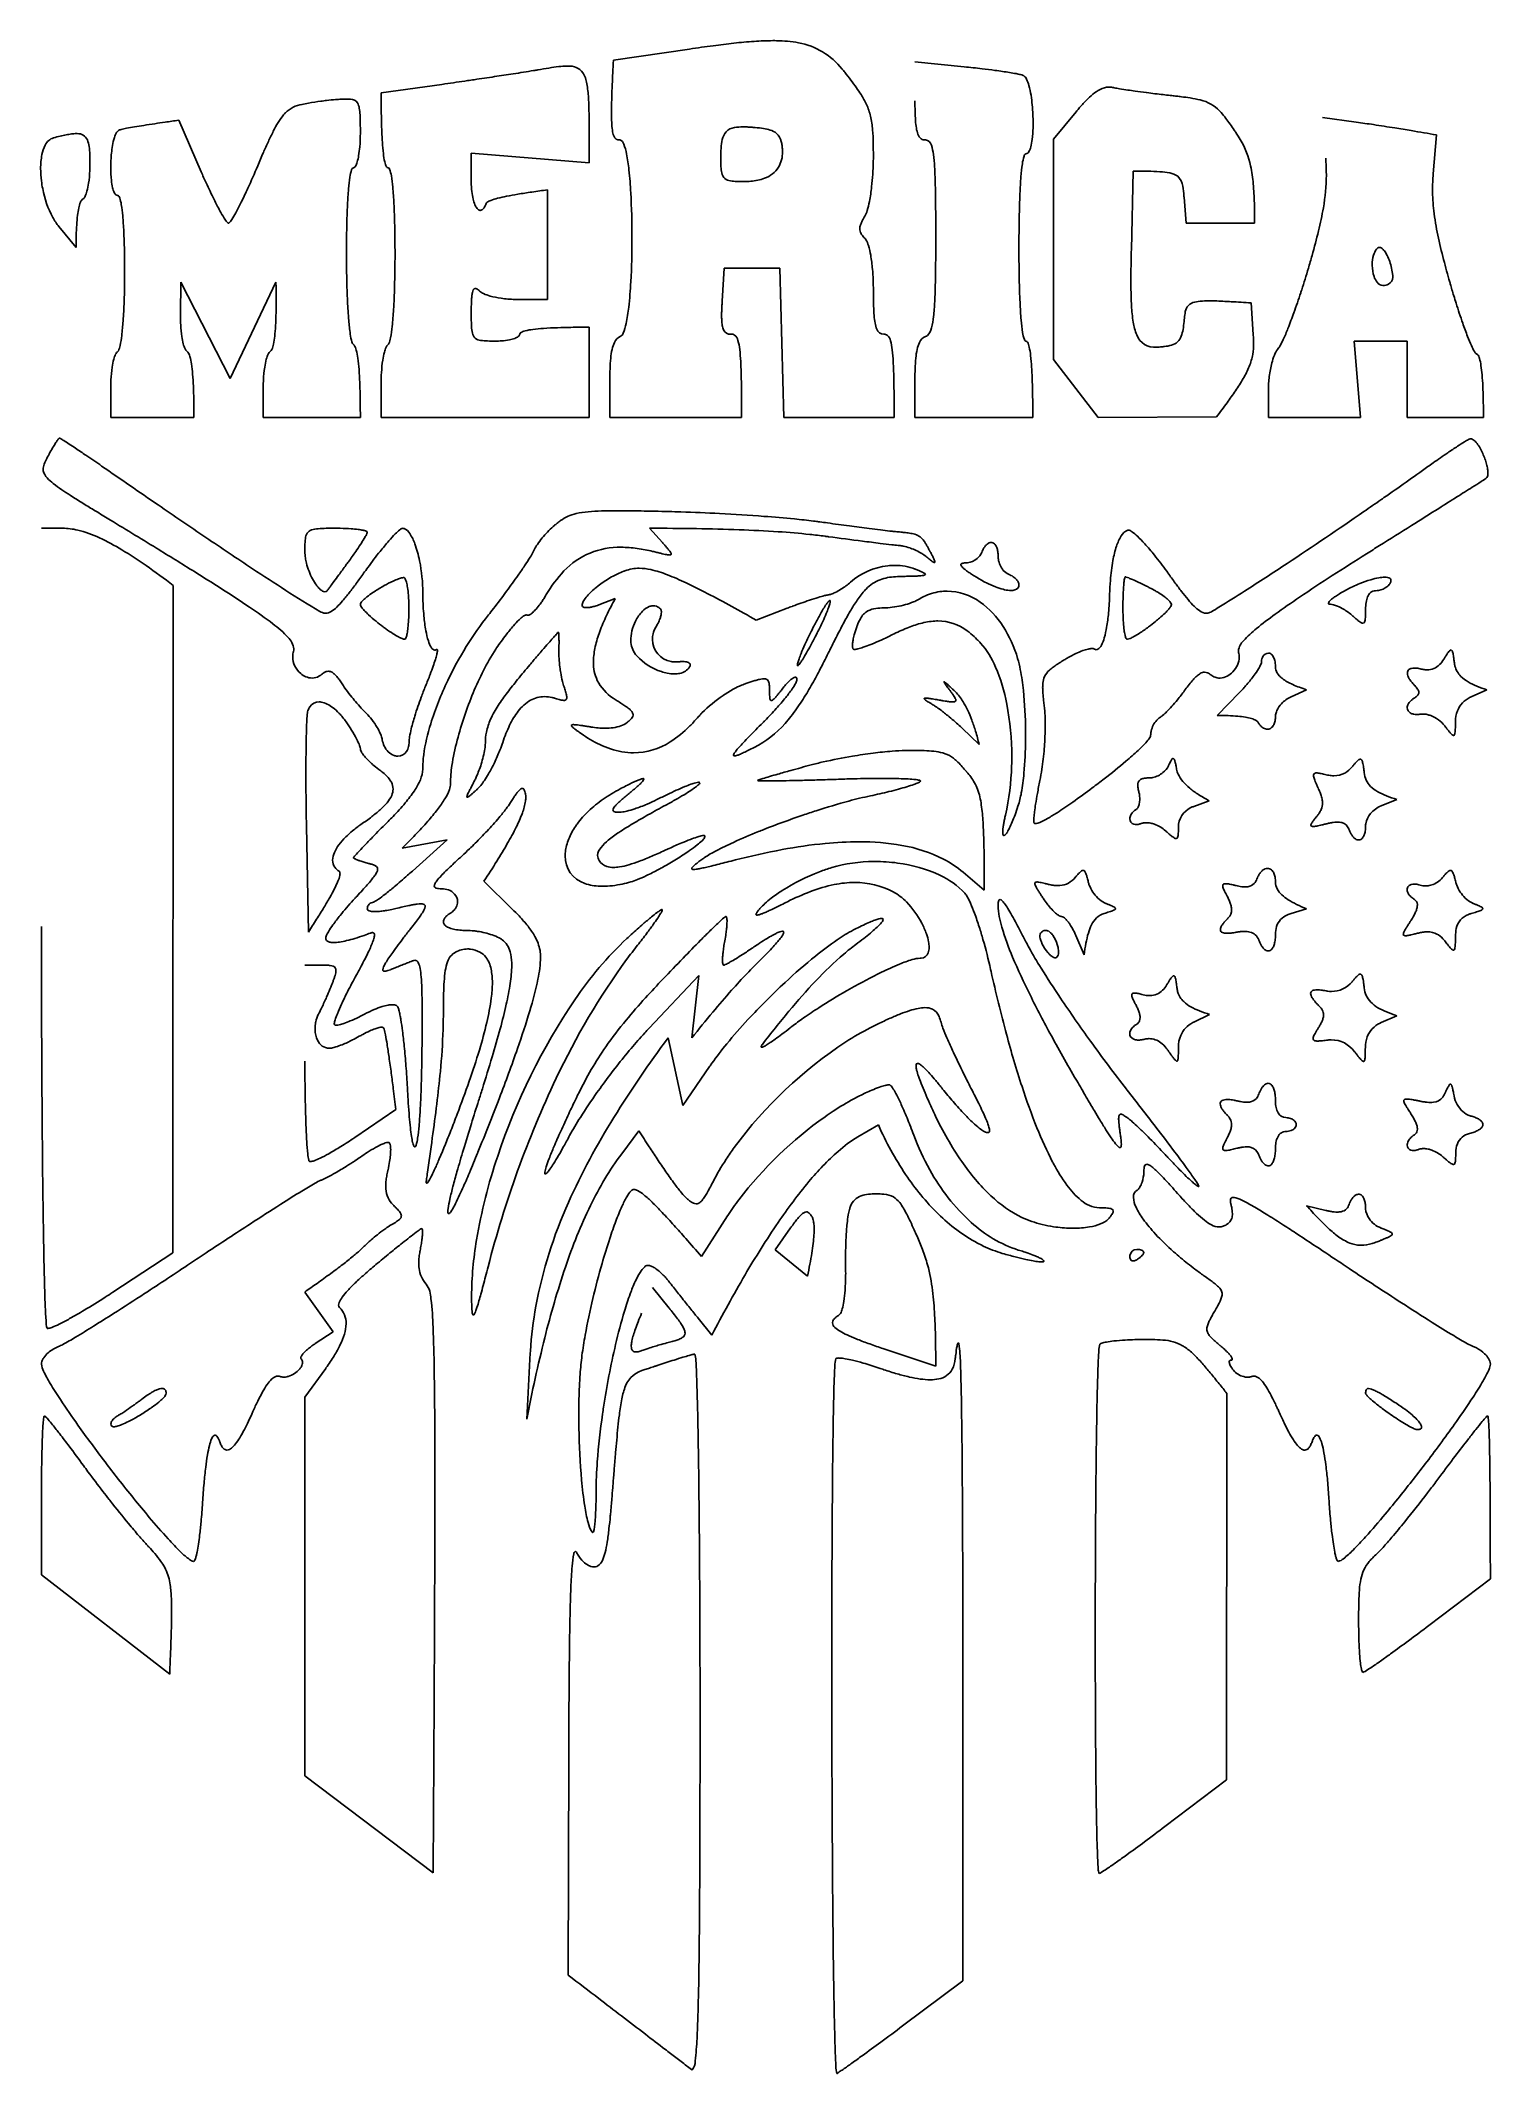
# Model space of a CAD drawing. Extents: x 22 to 127, y -150 to -3.
import ezdxf

# ---------------------------------------------------------------- set-up
doc = ezdxf.new("R2010")
doc.units = 0

msp = doc.modelspace()

# ---------------------------------------------------------------- linework, layer by layer
for p, q in [((69.25, -3.939), (63.75, -4.75)), ((89.051, -5.221), (85.5, -4.871)), ((51.375, -6.487), (47, -7.103)), ((41.292849, -7.933816), (41.292, -7.934)), ((97.125, -8.46), (95.5, -10.433)), ((34.017, -12.79), (32.399, -9.079)), ((62.002482, -10.07049), (62.002482, -10.070037)), ((117.325, -9.211), (114.9, -8.871)), ((122.879, -12.941), (123.113, -10.132)), ((53.5, -13.474), (53.5, -11.448)), ((53.5, -11.448), (62, -12.138)), ((62.001181, -11.080297), (62.001241, -11.046946)), ((95.5, -10.433), (95.5, -26.318)), ((22.442556, -12.557578), (22.442556, -12.557844)), ((38.095054, -12.374873), (38.095, -12.375)), ((101.108, -18.428), (101.25, -12.75)), ((59, -22), (59, -14.095)), ((104.905, -14.625), (105.06, -16.5)), ((23.765, -16.75), (24.995, -18.25)), ((105.06, -16.5), (110, -16.5)), ((71.598, -22.125), (71.75, -19.75)), ((71.75, -19.75), (75.75, -19.75)), ((75.75, -19.75), (76.034, -30.5)), ((32.525, -23.095), (32.549, -20.75)), ((32.549, -20.75), (36.112, -27.694)), ((36.112, -27.694), (39.414, -20.75)), ((56.85, -22), (59, -22)), ((109.898, -24.515), (109.75, -22.25)), ((62, -30.5), (62, -24)), ((95.5, -26.318), (98.714, -30.5)), ((117.624, -30.5), (117.168, -25)), ((117.168, -25), (121, -25)), ((121, -25), (121, -30.5)), ((63.5, -27.734), (63.5, -30.5)), ((85.5, -27.734), (85.5, -30.5)), ((27.5, -28.28), (27.5, -30.5)), ((38.5, -28.28), (38.5, -30.5)), ((47, -28.03), (47, -30.5)), ((111, -28.414), (111, -30.5)), ((27.5, -30.5), (33.5, -30.5)), ((38.5, -30.5), (45.5, -30.5)), ((47, -30.5), (62, -30.5)), ((63.5, -30.5), (73, -30.5)), ((76.034, -30.5), (84, -30.5)), ((85.5, -30.5), (94, -30.5)), ((98.714, -30.5), (107.25, -30.464)), ((111, -30.5), (117.624, -30.5)), ((121, -30.5), (126.5, -30.5)), ((24.025, -38.5), (22.5, -38.5)), ((67.284, -39.537), (66.345, -38.5)), ((31.981, -90.75), (32, -42.619)), ((62.689, -44.023), (63.878, -43.571)), ((42.584345, -44.499203), (42.584, -44.499)), ((76.284, -44.264), (74.043, -45.12)), ((108.902, -50.351), (107.304, -52)), ((112.625, -50.65), (113.75, -50.148)), ((125.625, -50.65), (126.75, -50.148)), ((88.91, -52.917), (90.13, -54.084)), ((105.606, -58.558), (106.713, -58.149)), ((119.125, -58.509), (120.25, -58.051)), ((41.611, -59.953), (41.75, -67.614)), ((51.75, -60.956), (48.526, -61.574)), ((49.25, -63.217), (51.75, -60.956)), ((56.457, -65.958), (54.414, -63.955)), ((88.977, -63.308), (90.5, -64.589)), ((112.625, -66.283), (113.75, -65.949)), ((97.109, -67.875), (97.693, -69.25)), ((108.03549, -67.705627), (108.035711, -67.705627)), ((42.738, -70), (41.5, -70)), ((42.738718, -70), (42.738, -70)), ((48.407317, -70.036936), (48.405574, -70.037639)), ((66.334, -74.545), (69.919, -70.75)), ((69.919, -70.75), (69.41, -75.25)), ((105.625, -74.104), (106.75, -73.555)), ((119.125, -74.15), (120.25, -73.648)), ((68.75, -80.133), (67.691, -75.25)), ((70.685, -77.317), (68.75, -80.133)), ((45.092, -82.438), (48.062, -80.421)), ((64.351, -83.599), (65.591, -81.948)), ((81.377, -82.388), (82.86, -81.526)), ((115.136, -87.687), (113.75, -87.35)), ((71.983, -88.087), (70.096, -91.007)), ((76.532, -88.955), (75.416, -90.522)), ((27.646, -93.596), (31.981, -90.75)), ((75.416, -90.522), (77.75, -92.42)), ((43.535, -96.454), (41.487, -93.577)), ((67.783, -94.75), (66.571, -93.25)), ((42.252, -97.295), (43.535, -96.454)), ((69.869, -95.465), (70.855, -96.681)), ((83.25, -97.67), (87, -98.931)), ((43, -99.079), (41.5, -101.15)), ((57.726, -98.42), (57.506, -102.75)), ((107.973, -128.75), (108, -100.894)), ((41.5, -101.15), (41.5, -128.474)), ((27.719417, -103.288835), (27.718667, -103.288835)), ((63.767733, -106.898209), (63.705156, -107.669904)), ((63.769652, -106.874564), (63.767733, -106.898209)), ((63.775569, -106.80168), (63.773569, -106.826303)), ((63.781732, -106.725802), (63.779649, -106.751433)), ((63.794529, -106.568413), (63.793403, -106.582252)), ((63.795663, -106.554485), (63.794529, -106.568413)), ((63.796804, -106.540466), (63.795663, -106.554485)), ((63.797953, -106.526356), (63.796804, -106.540466)), ((63.799109, -106.512154), (63.797953, -106.526356)), ((63.800273, -106.49786), (63.799109, -106.512154)), ((63.801445, -106.483474), (63.800273, -106.49786)), ((63.802625, -106.468995), (63.801445, -106.483474)), ((63.803812, -106.454423), (63.802625, -106.468995)), ((63.805007, -106.439758), (63.803812, -106.454423)), ((22.5, -108.234), (22.5, -113.968)), ((22.5, -113.968), (31.75, -121.122)), ((122.557, -117.625), (126.999, -114.25)), ((60.534, -127.044), (60.5, -142.838)), ((41.5, -128.474), (50.75, -135.449)), ((103.52, -132.125), (107.973, -128.75)), ((84.609, -146.5), (88.958, -143.25))]:
    msp.add_line(p, q)
for centre, radius, start, end in [((86.445704, -120.08787), 117.414873, 97.585298, 98.421401), ((79.49814, -67.795706), 64.663203, 96.265585, 97.59939), ((76.433436, -39.63672), 36.337956, 93.997499, 96.307836), ((75.327946, -23.494301), 20.157756, 90.197875, 94.061549), ((75.260838, -17.582144), 14.245478, 88.967221, 90.010088), ((75.441498, -12.553995), 9.21533, 79.61959, 89.526807), ((76.152773, -8.611946), 5.209651, 38.307173, 79.502395), ((7.302024, 313.752215), 323.25084, 278.518525, 278.757372), ((28.355987, 177.054327), 184.941108, 278.758553, 278.995544), ((44.618827, 74.588009), 81.192265, 278.966313, 279.486108), ((24.816455, 192.480476), 200.736246, 279.515196, 279.601753), ((72.154521, -86.408374), 82.141718, 99.14014, 99.710948), ((61.645392, -20.919675), 15.815195, 96.663932, 99.238586), ((60.463143, -10.635919), 5.463756, 90.55588, 96.864455), ((60.410929, -8.37444), 3.20202, 88.679865, 90.014207), ((60.592349, -6.350442), 1.182084, 36.484345, 95.225061), ((59.724129, -6.767129), 2.135616, 8.831623, 31.616553), ((201.191755, -12.277327), 137.646548, 177.246784, 177.590914), ((282.001461, -16.151773), 218.54908, 177.009504, 177.249839), ((72.016375, -12.55115), 10.910037, 39.478796, 41.076029), ((68.85698, -15.12501), 14.985106, 36.678707, 39.394448), ((82.512868, -71.676496), 66.776344, 83.268281, 84.381117), ((83.410094, -64.181403), 59.227751, 82.373252, 83.280336), ((85.288203, -50.132404), 45.053773, 81.660199, 82.369341), ((87.284977, -36.555521), 31.330843, 80.767283, 81.671939), ((89.571483, -22.602151), 17.191393, 79.189289, 80.827732), ((91.5538, -12.283882), 6.684447, 76.495825, 79.290341), ((92.744997, -7.386115), 1.64399, 70.232553, 77.00314), ((93.206002, -6.084163), 0.262925, 57.457566, 68.819246), ((92.961484, -6.380015), 0.64557, 24.015932, 53.284206), ((140.226333, -7.155517), 93.226348, 179.967723, 180.848386), ((1.590641, 346.84093), 356.818033, 278.020251, 278.056821), ((-8.834525, 420.212165), 430.926204, 278.061995, 278.281846), ((-14.94025, 462.364418), 473.518357, 278.278256, 278.33614), ((-11.466113, 438.767356), 449.666927, 278.334061, 278.523965), ((54.014776, -7.861661), 7.947967, 2.899443, 10.309536), ((121.915741, -9.169207), 58.309134, 177.958941, 178.641761), ((154.109088, -10.292934), 90.522082, 177.593169, 177.973862), ((60.612126, -21.380547), 25.334228, 35.331559, 36.886889), ((71.653873, -13.560905), 11.804007, 32.467668, 35.3612), ((76.458928, -10.532726), 6.12446, 25.161815, 32.697891), ((91.320959, -7.209188), 2.483166, 14.904091, 26.086421), ((87.60717, -8.243112), 6.338094, 8.764458, 15.301381), ((81.676519, -9.166654), 12.340219, 2.342352, 8.806651), ((102.149933, -11.837763), 6.005325, 129.47959, 135.847066), ((100.235199, -9.485382), 2.972297, 117.77294, 129.821999), ((99.524954, -8.096656), 1.412722, 91.199629, 118.530438), ((99.4948, -7.831026), 1.146782, 77.141974, 89.97114), ((100.766542, -2.15909), 4.665989, 257.416514, 258.990931), ((102.387867, 6.298662), 13.277729, 259.092944, 260.778513), ((105.92201, 27.808757), 35.076209, 260.710813, 261.68164), ((109.754587, 53.729884), 61.279118, 261.642219, 262.145797), ((112.971631, 77.043217), 84.813367, 262.145099, 262.686302), ((113.855746, 83.795328), 91.623093, 262.675442, 262.699052), ((114.840409, 91.519946), 99.410216, 262.701918, 263.398276), ((114.045548, 84.650894), 92.495327, 263.398199, 263.70085), ((89.94736, -133.366446), 126.849798, 83.629343, 83.686429), ((95.723981, -81.790239), 74.951109, 83.368119, 83.643145), ((43.29627, -11.468053), 4.340868, 140.312082, 149.093871), ((42.00238, -10.424324), 2.678744, 135.155609, 139.818006), ((41.635731, -10.089633), 2.182866, 99.059944, 134.597803), ((44.054358, -20.792849), 13.152211, 100.014803, 102.120324), ((45.550508, -29.263766), 21.75424, 97.6507, 100.015428), ((45.82606, -31.145605), 23.656024, 96.696209, 97.70535), ((45.288303, -26.410479), 18.890502, 94.771629, 96.750958), ((44.622949, -18.403908), 10.856334, 92.628916, 94.787323), ((45.241218, -33.496168), 25.961175, 92.403572, 92.46423), ((44.741276, -21.27017), 13.724973, 91.698243, 92.458804), ((44.521732, -13.755111), 6.20671, 90.099844, 91.728392), ((44.532332, -10.140762), 2.59244, 84.419379, 90.473319), ((44.785463, -8.176996), 0.616388, 35.09414, 90.095284), ((44.376031, -8.358884), 1.059502, 8.605807, 30.407421), ((41.632494, -8.866314), 3.84916, 2.803391, 9.963272), ((32.382084, -9.401566), 13.114935, 0.54028, 3.162433), ((105.91225, -7.664694), 58.908487, 180.847368, 181.860758), ((35.14768, -8.994835), 26.848815, 0.556698, 3.277945), ((-34.454773, -9.9257), 96.457363, 359.914264, 0.707907), ((78.704368, -8.58121), 15.091079, 179.821783, 182.492507), ((88.811887, -8.536743), 25.198524, 179.60286, 179.994378), ((98.935011, -8.628728), 35.32205, 178.634628, 179.567471), ((77.972161, -9.798547), 4.442712, 13.157182, 24.889398), ((75.8039, -10.260055), 6.65925, 4.233858, 12.777287), ((114.443652, -7.725327), 28.94368, 179.920171, 181.392502), ((99.433366, -8.108041), 13.928537, 181.319152, 184.045845), ((80.21679, -9.272478), 13.80313, 0.020555, 2.533611), ((110.184015, -19.212107), 16.915842, 139.536223, 140.533752), ((105.92869, -15.537164), 11.293455, 135.735117, 139.710698), ((99.653161, -48.026726), 40.959739, 82.891865, 83.373076), ((102.321361, -26.920154), 19.685247, 81.163619, 82.9964), ((104.201826, -15.073524), 7.690456, 75.868106, 81.449305), ((105.491458, -10.27412), 2.722571, 43.427534, 77.526788), ((104.444292, -11.335904), 4.21329, 41.769406, 44.124541), ((102.582777, -12.958399), 6.682534, 36.950257, 41.512955), ((29.366576, -33.12953), 23.559155, 103.515181, 104.733325), ((26.495147, -21.153771), 11.243969, 101.344981, 103.550123), ((25.399741, -15.65592), 5.638064, 97.509559, 101.421322), ((25.032909, -12.808271), 2.76691, 90.468032, 97.685123), ((25.011452, -11.80395), 1.762497, 87.50861, 90.037235), ((25.134283, -10.77703), 0.735365, 23.22331, 93.603264), ((29.345221, -10.800137), 1.652614, 149.746989, 163.459342), ((28.280281, -10.154039), 0.407763, 112.383945, 152.778913), ((28.816177, -12.074631), 2.399341, 103.927903, 106.742424), ((30.119185, -17.460098), 7.940169, 100.712343, 103.699972), ((33.295378, -33.801732), 24.58754, 99.58859, 100.906421), ((38.125032, -62.126699), 53.321291, 98.895328, 99.635894), ((44.737865, -104.207863), 95.918867, 98.426092, 98.911034), ((52.433052, -155.958476), 148.238475, 98.150191, 98.437271), ((61.672845, -220.483781), 213.421975, 97.883781, 98.149874), ((57.274951, -19.035248), 20.246291, 153.074202, 155.397028), ((47.686663, -14.145602), 9.483241, 148.83823, 153.180868), ((33.974076, -10.017209), 11.525937, 355.157677, 0.085545), ((-8.444668, -9.905174), 53.944751, 359.899284, 0.666257), ((80.543673, -8.522874), 33.525439, 181.802663, 183.65204), ((-272.476797, -10.034247), 334.47928, 359.911927, 359.993792), ((69.41415, -9.008964), 5.791094, 182.261694, 187.787752), ((65.37556, -9.589831), 1.711276, 186.84134, 201.307872), ((64.180928, -10.082208), 0.42011, 197.948909, 276.021776), ((72.797138, -10.696338), 1.214447, 139.347134, 168.962673), ((72.627224, -10.653418), 1.060459, 97.803529, 135.121877), ((73.04069, -12.826133), 3.271202, 89.109414, 99.81177), ((73.078891, -16.823034), 7.267719, 87.50247, 89.900327), ((72.90613, -20.969945), 11.418221, 86.13416, 87.543165), ((72.482918, -27.27301), 17.735478, 85.15132, 86.142904), ((73.337587, -17.743375), 8.167836, 81.310869, 85.474866), ((74.095133, -12.896922), 3.262606, 72.67239, 81.603819), ((74.700769, -11.023712), 1.294185, 50.516532, 73.568631), ((74.782681, -10.833789), 1.097027, 11.569021, 47.509784), ((66.729676, -11.004461), 15.763835, 1.077823, 4.497177), ((91.547361, -8.685051), 6.021505, 183.863364, 189.227623), ((87.809453, -9.312159), 2.231495, 188.724574, 200.322553), ((86.364919, -9.873539), 0.682357, 198.244577, 232.796229), ((85.20927, -9.407216), 8.808264, 353.146114, 358.581951), ((81.681908, -9.271034), 12.338012, 358.35511, 0.016293), ((95.913491, -18.019377), 15.054649, 35.146274, 37.085245), ((75.278992, -32.594102), 40.31736, 34.458792, 35.201639), ((95.746576, -18.574059), 15.508442, 33.745792, 34.535784), ((100.214772, -15.617999), 10.151, 30.437839, 33.881987), ((99.406495, -136.858443), 128.898962, 81.446517, 82.00932), ((93.840938, -173.853976), 166.31079, 80.912868, 81.446099), ((87.285036, -214.997539), 207.973389, 80.587623, 80.919601), ((79.269804, -263.25683), 256.893763, 80.173419, 80.584268), ((27.42111, -12.514913), 4.978737, 168.881013, 180.490999), ((24.983667, -12.020047), 2.491663, 152.358354, 169.237964), ((23.666267, -11.285614), 0.984678, 107.205471, 154.652436), ((24.147339, -11.189672), 1.80508, 7.261045, 22.907176), ((20.502947, -11.726284), 5.488537, 1.906006, 8.009487), ((9.645818, -12.161138), 16.354288, 359.79378, 2.163525), ((36.473041, -12.386274), 8.970694, 170.521243, 177.365447), ((32.009029, -11.633815), 4.44372, 162.933216, 170.612047), ((121.781148, -47.595642), 90.795732, 156.515245, 157.175349), ((77.250643, -28.231175), 42.237025, 155.336485, 156.535325), ((41.548017, -10.999935), 3.881743, 343.750355, 350.559922), ((37.769489, -10.346939), 7.716241, 350.378639, 355.218324), ((62.567387, -9.693744), 15.511095, 183.565391, 186.608815), ((52.589144, -10.882829), 5.462403, 186.264894, 192.638683), ((495.461183, -12.158732), 433.461184, 179.925473, 179.99726), ((1003.591137, -12.82845), 941.591578, 179.893625, 179.924939), ((-1318.356549, -8.45089), 1380.360231, 359.892243, 359.912937), ((64.11938, -10.870416), 0.38518, 11.539669, 74.085114), ((61.008293, -12.167888), 3.74951, 10.18586, 21.505344), ((51.39682, -14.075074), 13.547931, 5.996884, 10.9362), ((82.96544, -11.767705), 11.465625, 176.590572, 180.32629), ((75.271927, -11.282014), 3.756945, 167.421439, 177.006816), ((73.86755, -11.406438), 2.079332, 329.322803, 1.456595), ((73.255672, -11.26371), 2.681698, 7.730166, 14.025678), ((72.606634, -11.377208), 3.340199, 2.7513, 8.161863), ((73.01055, -11.354484), 2.93566, 0.017606, 2.686705), ((40.000667, -11.599648), 42.499411, 359.890324, 1.202253), ((63.564697, -11.678673), 18.935303, 358.799434, 359.992959), ((86.232301, -9.988043), 0.512263, 236.870271, 271.980051), ((86.233343, -10.956098), 0.456402, 10.125753, 87.908489), ((83.688961, -11.898736), 3.163601, 6.366706, 18.86425), ((74.740593, -13.11352), 12.193385, 3.209087, 7.377), ((96.330353, -12.613452), 3.107452, 162.296107, 172.835661), ((93.574925, -11.692124), 0.206217, 111.305002, 173.417077), ((93.468976, -11.225738), 0.276011, 276.453818, 336.760942), ((92.523795, -10.672223), 1.369641, 331.076244, 346.327352), ((89.918005, -9.985887), 4.064141, 345.609122, 353.323829), ((103.62706, -13.646388), 6.210238, 11.854843, 30.703494), ((29.729971, -12.539536), 7.287439, 180.143939, 187.183832), ((17.107471, -12.296256), 8.890213, 351.473071, 357.368529), ((15.933162, -12.219398), 10.066838, 357.238409, 359.996575), ((35.971381, -12.536304), 8.472913, 179.781869, 185.918407), ((38.113777, -12.505636), 10.615248, 177.993299, 179.99142), ((38.207063, -12.507895), 10.708555, 177.141862, 177.998699), ((78.976077, 6.820042), 49.049693, 203.565644, 204.594536), ((-14.445451, 9.757679), 57.01188, 335.398349, 337.156728), ((56.650577, -15.007244), 12.042834, 171.245467, 175.338832), ((47.456456, -13.542949), 2.73338, 161.082549, 172.249067), ((45.065092, -12.685374), 0.19647, 109.348205, 171.629037), ((44.965637, -12.298409), 0.204499, 279.673693, 337.164259), ((44.032633, -11.743329), 1.288497, 330.50214, 344.570521), ((48.302763, -11.884914), 1.061377, 190.482412, 210.77439), ((47.513206, -12.361249), 0.139378, 208.604036, 264.562929), ((47.461656, -12.647547), 0.152448, 13.920044, 75.432347), ((45.730374, -13.367833), 2.025976, 8.238759, 21.939487), ((37.61383, -14.791698), 10.265741, 4.967461, 9.612339), ((33.444661, -16.05418), 31.60875, 3.15367, 6.16498), ((82.592802, -11.927268), 11.092893, 179.734284, 182.615047), ((102.638545, -11.833616), 31.138545, 179.998866, 180.077664), ((74.207654, -12.333464), 2.698044, 182.122416, 191.463053), ((72.258519, -12.761425), 0.703467, 188.850849, 227.901423), ((73.984871, -11.387203), 1.98971, 289.589707, 327.122215), ((62.564254, -11.662324), 19.935869, 353.632624, 358.8127), ((52.812984, -14.451792), 34.161698, 1.45674, 3.391348), ((127.983398, -15.873303), 34.94301, 175.527609, 177.528993), ((106.994522, -14.188317), 13.886719, 171.876004, 175.705723), ((101.3774, -80.201817), 67.451937, 89.212869, 90.108218), ((102.104984, -30.164385), 17.409278, 86.505564, 89.344911), ((102.897399, -17.838429), 5.058096, 78.848212, 86.954764), ((103.653172, -14.214262), 1.356792, 53.852809, 80.561101), ((103.713654, -13.93884), 1.104571, 5.803769, 47.948686), ((99.118295, -14.60699), 10.820186, 4.994031, 11.928264), ((101.005883, -12.936817), 14.164933, 350.035725, 359.641044), ((99.91117, -13.00324), 15.259477, 0.098306, 4.481152), ((101.683276, -12.977171), 13.487349, 359.794441, 0.000476), ((136.763356, -14.108089), 13.933321, 175.195135, 177.709815), ((30.579569, -12.446073), 8.142066, 187.088726, 191.038197), ((29.663109, -12.688337), 7.196446, 190.542071, 208.173378), ((25.216413, -14.377673), 0.468027, 307.295047, 337.323683), ((23.773005, -13.674068), 2.073188, 334.759675, 345.584458), ((20.739292, -12.852521), 5.216071, 345.140353, 351.600611), ((31.792421, -12.976976), 4.270795, 185.818843, 193.067934), ((29.210999, -13.591126), 1.617428, 192.551793, 205.608951), ((28.119525, -14.136758), 0.397854, 202.688905, 240.772927), ((28.000145, -14.31717), 0.18283, 245.822324, 269.954585), ((27.919096, -14.714257), 0.229023, 7.067678, 69.313265), ((71.024715, 3.146214), 40.290698, 204.550149, 206.437029), ((1.132907, 2.612331), 39.873005, 333.794812, 335.414648), ((74.539781, -16.564833), 29.999609, 175.150312, 177.303557), ((20.01754, -16.430435), 27.938051, 2.769083, 5.190835), ((61.0878, -13.474113), 7.5878, 179.999144, 180.379453), ((60.099642, -13.496791), 6.599533, 180.239392, 186.303649), ((58.034925, -13.731352), 4.52155, 186.222023, 193.214755), ((58.449211, -26.607736), 12.286196, 101.270607, 104.380084), ((61.067343, -39.533003), 25.473929, 99.518124, 101.363921), ((64.450971, -59.566638), 45.79129, 98.265192, 99.548521), ((68.594125, -87.897222), 74.423217, 97.406787, 98.286331), ((8.045053, -17.459876), 57.047226, 359.920326, 3.159927), ((72.301635, -12.59679), 0.858118, 233.142132, 262.488004), ((72.744975, -10.102487), 3.390872, 260.570751, 268.606369), ((73.128213, 0.447521), 13.947654, 268.086559, 270.249709), ((73.197356, -8.126015), 5.373992, 269.910914, 274.849481), ((73.387355, -9.879802), 3.610654, 274.197958, 290.502594), ((68.839649, -12.386322), 13.618913, 349.25113, 353.731794), ((2.21344, -15.831374), 84.780012, 0.540513, 1.519446), ((160.646275, -17.323383), 67.638046, 177.494678, 178.946433), ((97.669777, -15.044761), 7.245825, 3.941153, 9.674106), ((64.414521, -17.96553), 40.628045, 4.716314, 4.827062), ((87.552774, -15.684374), 22.435688, 1.622932, 5.163839), ((135.715383, -14.062714), 12.884372, 177.725208, 179.994017), ((136.238286, -14.042808), 13.407288, 180.07932, 186.687798), ((27.242438, -13.933857), 4.474733, 208.748859, 219.001683), ((36.873586, -17.346042), 11.854954, 173.140728, 176.50684), ((30.725193, -16.591436), 5.660464, 167.777447, 173.291495), ((27.27529, -15.822703), 2.126116, 156.979384, 168.341506), ((25.81278, -15.174152), 0.527042, 126.453705, 159.695077), ((25.592452, -14.899665), 0.175918, 121.704678, 121.848038), ((25.498938, -15.57447), 2.792523, 8.586964, 18.550032), ((17.578186, -16.902728), 10.823598, 4.963823, 9.278951), ((1.915934, -18.343925), 26.551933, 2.695562, 5.137724), ((56.076512, -4.305596), 23.588072, 206.394808, 208.614476), ((43.978205, -10.931704), 9.794121, 208.481304, 212.057763), ((30.06967, -12.293493), 7.316476, 327.314041, 331.801299), ((17.929103, -5.680913), 21.140972, 331.554756, 333.859497), ((101.899361, -17.88996), 57.391248, 177.267075, 178.841966), ((-8.03579, -17.844363), 56.026961, 1.195006, 2.827372), ((56.111787, -14.192502), 2.543934, 193.005151, 202.637759), ((54.772585, -14.763215), 1.088297, 202.04391, 218.461622), ((54.17667, -15.261816), 0.312182, 214.831828, 265.29217), ((54.151041, -15.365778), 0.207167, 270.001951, 274.519586), ((54.146902, -15.339585), 0.233614, 275.025362, 297.826248), ((54.094445, -15.237763), 0.34815, 297.638861, 311.157075), ((53.919348, -15.043067), 0.609985, 311.504367, 325.263029), ((53.490667, -14.737834), 1.136209, 324.931887, 333.162125), ((52.803229, -14.385609), 1.908624, 333.04414, 338.826207), ((54.747433, -15.147153), 0.179567, 130.884399, 156.308126), ((55.204691, -15.730685), 0.92074, 108.485291, 128.628673), ((56.48338, -19.04939), 4.476518, 104.033218, 110.539779), ((86.673667, -18.994472), 5.64849, 147.913497, 149.884226), ((80.30647, -15.091859), 1.820741, 330.298585, 344.023918), ((76.066881, -13.777799), 6.259002, 343.141253, 349.426433), ((-114.563604, -17.029379), 201.563183, 0.070672, 0.567894), ((204.838984, -18.178057), 111.839007, 178.924942, 180.036857), ((64.271922, -16.421567), 45.728145, 359.901726, 1.72009), ((90.747487, -11.198676), 24.569428, 346.197691, 350.182944), ((142.563106, -13.26697), 19.779453, 186.786214, 191.946738), ((58.388977, -18.275858), 33.393987, 178.491169, 179.955633), ((46.147125, -17.941904), 21.147589, 176.426306, 178.522321), ((-19.682387, -19.41621), 48.176817, 1.180235, 2.761387), ((37.654774, -14.927665), 2.314175, 211.307117, 220.293792), ((36.046316, -16.317517), 0.189561, 214.270101, 254.2936), ((35.983865, -16.415219), 0.085509, 277.482557, 314.187414), ((35.269727, -15.673383), 1.115223, 313.931394, 329.187202), ((137.976336, -18.656674), 93.476357, 178.819019, 180.038815), ((-44.888162, -18.652776), 92.888186, 359.958535, 1.219476), ((1.487223, -17.539428), 63.605001, 359.9492, 0.000202), ((82.435314, -16.911568), 0.910391, 162.376682, 179.256196), ((82.228502, -16.897842), 0.703504, 180.155381, 209.117049), ((83.205474, -17.145141), 1.715153, 154.301307, 162.729482), ((82.482396, -16.773073), 0.986133, 208.272125, 212.73494), ((82.804184, -16.55892), 1.372631, 212.990949, 220.697513), ((84.62686, -17.818609), 3.288002, 149.712655, 154.467104), ((83.493576, -15.971867), 2.278105, 220.58568, 225.187761), ((81.470692, -17.993161), 0.581637, 31.660465, 44.153838), ((-148.911362, -17.576818), 235.911398, 359.560024, 0.031529), ((-280.002567, -17.429962), 367.002567, 359.99734, 0.101352), ((67.788941, -5.617189), 48.196662, 344.08969, 346.265405), ((159.211527, -9.798873), 36.785219, 191.863747, 194.694205), ((-43.328531, -19.930472), 71.828542, 359.96847, 1.201853), ((129.279407, -18.749552), 84.779412, 179.980028, 181.206123), ((-33.417678, -18.776249), 81.417697, 358.369806, 0.039584), ((7.727841, -17.617888), 57.364362, 356.902123, 0.022039), ((80.38175, -18.612679), 1.834224, 15.738716, 30.278069), ((76.616637, -19.760314), 5.770077, 9.477548, 16.56608), ((70.588339, -20.810473), 11.889088, 4.793922, 9.685727), ((227.848736, -18.250194), 134.848736, 179.999917, 180.06568), ((201.776456, -18.352001), 108.776381, 180.027798, 181.15365), ((219.197203, -21.447413), 118.127694, 178.661194, 179.021049), ((251.782128, -22.184318), 150.720943, 178.571907, 178.670555), ((33.235262, 4.074624), 84.083634, 343.540092, 344.193088), ((120.846151, -19.473964), 2.363857, 163.560674, 180.55467), ((119.824407, -19.167843), 1.297258, 142.763547, 163.757372), ((119.489161, -18.934705), 0.889448, 135.111877, 141.652421), ((119.016666, -18.459557), 0.21939, 112.392542, 135.943563), ((118.998982, -18.42291), 0.178786, 89.853645, 111.626764), ((118.990935, -18.505039), 0.261053, 58.325187, 88.133123), ((118.834264, -18.778178), 0.575862, 45.333208, 59.329312), ((118.561797, -19.068572), 0.973987, 40.512896, 45.942728), ((117.940656, -19.572006), 1.773377, 28.84841, 39.842006), ((116.625726, -20.313638), 3.282991, 20.782753, 29.112804), ((-31.791256, -20.01359), 60.291272, 357.960216, 0.041424), ((64.708763, -21.326686), 17.791252, 359.924919, 4.868118), ((-20.435067, -18.57393), 107.431235, 358.824635, 359.565634), ((162.215537, -20.659168), 61.140127, 179.515422, 179.989485), ((183.998571, -20.850313), 82.923998, 179.018037, 179.510647), ((53.557495, -1.957493), 62.885082, 342.080749, 343.564436), ((121.321984, -19.496817), 2.83958, 180.00062, 180.97271), ((121.151397, -19.514113), 2.668763, 180.663607, 198.112203), ((119.981958, -19.906524), 1.435308, 197.736451, 216.578916), ((119.392205, -20.387148), 0.573839, 296.968509, 358.327459), ((115.712163, -20.675348), 4.265478, 7.415469, 20.971057), ((116.179814, -20.601975), 3.79229, 6.725395, 7.228082), ((116.419004, -20.575741), 3.551673, 3.240083, 6.756983), ((119.441929, -20.403933), 0.52387, 0.003962, 3.166053), ((190.673522, -1.645308), 69.286498, 194.616669, 196.005803), ((-40.942224, -22.237425), 80.36999, 0.696548, 1.060446), ((-29.74443, -22.099831), 69.17135, 0.364121, 0.695343), ((-20.609114, -22.042158), 60.035852, 0.004406, 0.364486), ((107.17207, -19.236344), 62.66673, 181.186611, 182.64862), ((-5.072146, -19.599594), 53.060218, 356.62092, 358.38776), ((59.326581, -22.374138), 5.816944, 173.989778, 177.317567), ((55.914215, -22.005252), 2.384729, 167.821206, 174.21956), ((54.338274, -21.654028), 0.770238, 153.873257, 168.628655), ((53.80337, -21.373367), 0.167207, 94.700735, 159.513608), ((53.791709, -21.351554), 0.144846, 89.999151, 90.807907), ((53.783557, -21.427815), 0.221257, 61.377688, 87.887901), ((53.624517, -21.74207), 0.573399, 50.887168, 62.470273), ((53.192085, -22.287821), 1.26968, 45.312268, 51.282514), ((52.763227, -22.736541), 1.890319, 44.995024, 45.635446), ((54.777567, -20.655852), 1.006406, 227.681299, 246.919298), ((55.678188, -18.6921), 3.166578, 245.857392, 255.225652), ((56.554768, -15.481848), 6.494296, 254.970307, 261.956082), ((56.866457, -13.491285), 8.508943, 261.753545, 268.543896), ((33.441115, -19.038089), 31.611926, 353.606939, 356.953841), ((131.713763, -21.356553), 49.213764, 179.992371, 180.356537), ((111.95529, -21.524305), 29.454663, 180.269395, 181.867971), ((39.872823, -19.870294), 47.109479, 357.21696, 358.896421), ((158.338301, -19.251143), 65.328932, 181.132257, 182.599493), ((147.967261, -20.658966), 46.89185, 179.986537, 180.598596), ((128.389684, -20.938218), 27.312527, 180.441884, 183.177561), ((61.796596, -4.678337), 54.208358, 340.298924, 341.899185), ((55.201863, -2.486794), 61.157627, 341.867173, 342.078587), ((119.276846, -20.461989), 0.53868, 213.827082, 267.143402), ((119.25003, -20.099444), 0.900556, 269.998076, 270.891453), ((119.257893, -20.181113), 0.818801, 270.430196, 298.806985), ((184.398088, -3.529969), 62.734725, 195.931601, 196.050514), ((183.458896, -3.802799), 61.756711, 196.048173, 196.876701), ((180.173943, -4.798579), 58.324147, 196.87746, 197.426525), ((-12.034581, -20.727242), 40.521716, 355.998716, 357.974344), ((43.532569, -23.216532), 11.008219, 179.991856, 183.290372), ((43.59144, -23.214908), 11.067089, 179.379208, 180.000306), ((12.08925, -22.445667), 27.333607, 356.946918, 358.945383), ((-6.096693, -22.067966), 45.523442, 358.89137, 0.038293), ((81.2483, -20.472958), 36.713528, 182.59035, 184.751928), ((20.714755, -21.155162), 27.226481, 354.121334, 356.690227), ((108.092461, -22.963785), 54.592499, 179.933056, 180.410635), ((76.009531, -22.88103), 22.509539, 178.990668, 180.048286), ((64.177958, -23.334623), 10.676613, 180.109581, 183.350951), ((65.609563, -22.689353), 12.107811, 177.219021, 179.030651), ((56.850893, -14.011414), 7.988587, 268.560694, 269.993598), ((52.174179, -21.174319), 12.757543, 348.441785, 353.773318), ((78.163829, -23.181821), 6.606756, 179.887656, 182.560918), ((81.737405, -23.175425), 10.180321, 178.686674, 179.963086), ((86.086325, -23.275469), 14.530391, 177.573866, 178.685328), ((92.054235, -23.523252), 20.503442, 176.868634, 177.588033), ((99.632354, -23.93651), 28.09282, 176.30283, 176.871319), ((95.89422, -22.06557), 13.384496, 181.7933, 184.706781), ((88.183416, -22.717092), 5.646259, 184.538291, 190.036557), ((81.694692, -22.729911), 5.173556, 345.200654, 354.376889), ((69.528375, -21.356138), 17.416816, 353.801009, 357.36234), ((125.511206, -20.775401), 32.466504, 182.539765, 184.795602), ((112.371633, -21.87669), 11.26719, 182.927667, 188.965791), ((111.228999, -24.025885), 6.331869, 170.725123, 174.918624), ((105.827596, -23.028414), 0.847999, 109.149451, 178.442925), ((106.229584, -24.304541), 2.185725, 94.177656, 108.13055), ((106.656436, -28.919675), 6.820279, 89.567024, 94.929616), ((106.70754, -34.282782), 12.183191, 89.698563, 89.997953), ((106.651682, -39.692355), 17.593005, 88.009732, 89.609338), ((106.080735, -56.506656), 34.416994, 87.064147, 88.031963), ((104.558476, -86.922054), 64.870449, 86.682162, 87.097313), ((100.508952, -156.512574), 134.578692, 86.375553, 86.675692), ((80.051306, -480.567516), 459.278737, 86.292452, 86.384142), ((79.576153, -11.071699), 35.314265, 338.363098, 340.340138), ((170.079416, -8.011276), 47.730813, 197.375983, 199.21565), ((20.662522, -23.740703), 7.676559, 348.101958, 353.545059), ((6.992866, -22.08596), 21.445856, 353.257894, 356.072703), ((41.546709, -23.351722), 9.017898, 183.157036, 188.473587), ((37.717499, -23.929754), 5.145318, 188.390348, 194.256022), ((33.620892, -24.067564), 5.73343, 348.348372, 354.104927), ((25.58503, -23.183581), 13.817692, 353.881145, 357.021834), ((59.829946, -22.293611), 15.218022, 184.601099, 188.310128), ((48.390913, -24.012419), 3.650983, 187.565232, 196.772741), ((46.092764, -24.514355), 1.608116, 335.329387, 351.26482), ((38.278556, -23.006212), 9.565553, 349.444069, 354.375265), ((56.019042, -23.840755), 2.502223, 182.701478, 193.535814), ((54.221506, -24.305595), 0.646573, 190.769077, 266.13782), ((55.360698, -20.349206), 4.64637, 274.022525, 281.02729), ((55.764194, -22.371161), 2.584586, 280.821275, 289.781117), ((56.310872, -23.855994), 1.002429, 289.100304, 305.013398), ((56.767242, -24.475324), 0.234062, 300.49874, 353.94827), ((57.137274, -24.509714), 0.137617, 123.020215, 175.952444), ((57.564829, -25.150776), 0.90817, 101.348699, 123.598008), ((58.496642, -28.814523), 4.687604, 96.744974, 103.704021), ((59.601745, -37.397882), 13.34165, 93.848303, 97.128628), ((60.685321, -52.810707), 28.792485, 91.945885, 93.941235), ((61.47984, -74.569505), 50.565743, 90.91471, 92.008465), ((61.951361, -104.007307), 80.007321, 89.965168, 90.915795), ((64.556459, -25.416061), 0.796387, 112.632085, 156.193087), ((64.024161, -24.280882), 0.459454, 299.441783, 340.226559), ((61.425686, -23.120583), 3.304108, 336.533596, 349.363184), ((74.818591, -23.351792), 3.257327, 182.203305, 189.244861), ((72.8552, -23.683864), 1.266151, 188.686784, 203.472275), ((72.16749, -23.989266), 0.513742, 202.779395, 276.20291), ((72.245817, -24.971345), 0.471897, 59.709604, 92.771421), ((72.066602, -25.104433), 0.682854, 11.7166, 52.337275), ((84.579485, -23.380739), 1.981984, 189.301985, 202.710441), ((83.236098, -23.991161), 0.509029, 197.701022, 271.564986), ((83.27059, -24.914542), 0.415053, 55.168925, 92.843512), ((83.015209, -25.124625), 0.738818, 11.451031, 48.200484), ((86.556459, -25.416061), 0.796387, 112.632085, 156.193087), ((86.061282, -24.185746), 0.529991, 290.859488, 309.929467), ((85.662315, -23.837768), 1.056142, 314.41479, 348.328994), ((104.90756, -22.547784), 11.786892, 184.583249, 188.943867), ((95.532037, -24.076367), 2.288321, 187.631371, 200.583399), ((93.544154, -24.848618), 0.15769, 191.802913, 253.73929), ((105.189219, -23.053147), 3.989418, 188.351939, 202.10018), ((102.771635, -24.079428), 1.363971, 200.364341, 276.477241), ((103.758266, -24.322309), 1.003553, 283.770724, 341.426345), ((102.250774, -23.739132), 2.619289, 339.837396, 350.729764), ((97.812364, -22.961273), 7.125233, 350.305891, 354.865005), ((148.148477, -27.733132), 43.43666, 174.361047, 174.538544), ((94.553615, -25.518111), 15.377138, 3.100128, 3.740283), ((100.93629, -25.196479), 8.986442, 0.17418, 3.253278), ((107.266984, -22.732601), 5.259222, 329.882342, 335.854158), ((96.80184, -17.931876), 16.772826, 335.513181, 338.449493), ((151.797291, -14.396672), 28.365661, 199.190307, 201.246883), ((137.573716, -19.948312), 13.097068, 201.160095, 204.242133), ((32.760708, -27.647479), 5.216071, 165.140353, 171.600611), ((29.726995, -26.825932), 2.073188, 154.759675, 165.584458), ((28.283587, -26.122327), 0.468027, 127.295047, 157.323683), ((27.909962, -25.620234), 0.157943, 304.754859, 329.255244), ((26.916865, -25.106315), 1.275894, 332.220205, 350.204525), ((34.724094, -24.709495), 2.052164, 193.737067, 204.5305), ((33.272881, -25.394838), 0.447888, 201.846535, 232.463936), ((32.871996, -25.951252), 0.238511, 41.503846, 57.542066), ((32.371298, -26.317261), 0.857974, 13.708066, 37.648434), ((29.395833, -27.205482), 3.962315, 8.023728, 15.990623), ((43.760708, -27.647479), 5.216071, 165.140353, 171.600611), ((40.726995, -26.825932), 2.073188, 154.759675, 165.584458), ((39.283587, -26.122327), 0.468027, 127.295047, 157.323683), ((38.798264, -25.470654), 0.344575, 305.835832, 336.677169), ((37.620988, -24.921357), 1.643573, 335.341308, 349.336301), ((45.245273, -24.988556), 0.358485, 192.477004, 226.827914), ((44.874419, -25.444365), 0.231405, 38.180339, 57.133219), ((44.252559, -25.856568), 0.976896, 12.234323, 34.636985), ((40.642574, -26.830065), 4.714875, 7.28792, 14.50001), ((32.237654, -27.989605), 13.199255, 4.099745, 7.652389), ((57.09453, -27.868272), 10.088868, 171.51585, 176.561208), ((52.666295, -27.195563), 5.609857, 165.662269, 171.638661), ((49.309988, -26.320551), 2.141468, 155.741038, 166.106726), ((47.775998, -25.604571), 0.449328, 127.89713, 158.611272), ((47.397212, -25.108759), 0.174684, 306.045198, 333.908871), ((54.72261, -21.61003), 3.384778, 260.740112, 269.285514), ((55.15565, -5.111031), 19.889193, 268.630799, 270.271798), ((55.253348, -19.077583), 5.922418, 269.967606, 274.195528), ((75.20548, -27.352317), 11.699582, 174.528823, 178.313114), ((68.902153, -26.730198), 5.365687, 167.846636, 174.724177), ((65.783543, -26.037908), 2.17132, 154.250186, 168.380077), ((69.106701, -25.99824), 3.77256, 5.964753, 15.883371), ((59.5812, -27.150089), 13.367094, 2.868722, 6.632388), ((79.85116, -26.035716), 4.029476, 5.855406, 15.218912), ((69.991623, -27.198435), 13.957004, 2.860272, 6.474472), ((97.20548, -27.352317), 11.699582, 174.528823, 178.313114), ((90.902153, -26.730198), 5.365687, 167.846636, 174.724177), ((87.783543, -26.037908), 2.17132, 154.250186, 168.380077), ((93.486027, -25.138721), 0.139423, 27.751236, 84.248117), ((92.657097, -25.627941), 1.101806, 10.221894, 30.194544), ((88.163826, -26.654788), 5.709965, 6.117042, 12.361408), ((77.710844, -27.871288), 16.233343, 3.475384, 6.454838), ((102.921103, -21.754968), 3.679727, 270.068504, 273.022966), ((102.823912, -20.072809), 5.364677, 273.112088, 276.77729), ((102.812355, -19.841965), 5.595294, 276.615849, 277.017217), ((103.174426, -22.429982), 2.982742, 276.187613, 286.011344), ((105.811546, -25.262257), 4.110111, 337.619078, 350.221095), ((105.237638, -25.20734), 4.685208, 350.751321, 0.466908), ((114.959162, -27.489932), 3.828237, 155.145642, 164.066276), ((112.849488, -26.495084), 1.495901, 140.272599, 155.757774), ((110.806031, -24.789265), 1.165975, 319.983241, 330.03928), ((129.102557, -23.802749), 3.790475, 203.692786, 211.046427), ((126.20241, -25.587352), 0.386831, 206.114265, 238.449285), ((125.94096, -26.08189), 0.175141, 43.634059, 70.299737), ((125.508197, -26.427412), 0.728405, 13.584618, 39.812128), ((122.757347, -27.266979), 3.603506, 8.104489, 16.287935), ((37.566838, -28.280602), 10.066838, 177.238409, 179.996575), ((36.392529, -28.203744), 8.890213, 171.473071, 177.368529), ((22.505755, -28.25507), 10.931722, 4.542887, 8.430315), ((10.88019, -29.23162), 22.598173, 2.497235, 4.676443), ((48.566838, -28.280602), 10.066838, 177.238409, 179.996575), ((47.392529, -28.203744), 8.890213, 171.473071, 177.368529), ((17.862913, -29.08052), 27.615272, 2.249575, 4.225124), ((59.321974, -28.029043), 12.321974, 176.436244, 180.004449), ((85.488469, -27.70301), 21.988491, 178.188469, 180.080752), ((36.719641, -28.401142), 36.262769, 1.283429, 3.035123), ((-11.332968, -29.564377), 84.329422, 0.451333, 1.342303), ((46.990154, -28.448027), 36.992309, 1.301472, 3.015549), ((0.056522, -29.595777), 83.939941, 0.46651, 1.357067), ((107.488469, -27.70301), 21.988491, 178.188469, 180.080752), ((59.039368, -29.058709), 34.942503, 1.77131, 3.562909), ((96.319836, -20.177765), 14.89572, 325.649008, 329.660128), ((103.17556, -24.161485), 6.966682, 329.455395, 337.502544), ((118.638734, -28.47337), 7.640495, 172.104, 175.752232), ((117.885863, -28.344377), 6.877085, 163.91495, 172.306819), ((116.360139, -28.257036), 10.076704, 4.687922, 8.549693), ((105.293039, -29.208713), 21.184606, 2.535699, 4.806915), ((-6.433227, -30.01029), 39.929082, 0.998264, 2.531048), ((-30.660403, -30.459646), 64.160415, 359.963964, 1.022554), ((-3.626515, -29.951639), 49.122338, 0.897683, 2.280993), ((-33.772427, -30.454794), 79.27244, 359.967326, 0.919945), ((-109.838309, -30.40433), 182.838334, 359.97002, 0.471384), ((-92.630268, -30.409175), 176.630291, 359.970538, 0.485555), ((32.82646, -29.927832), 61.169779, 0.831622, 1.826067), ((-2.789845, -30.44651), 96.789859, 359.968336, 0.832621), ((82.830007, -11.040191), 31.188926, 323.825704, 325.773628), ((117.887925, -28.421791), 6.887929, 175.717497, 179.935189), ((88.029855, -29.999121), 38.465865, 1.005613, 2.574246), ((55.977012, 8.549404), 64.427982, 322.732644, 323.858247), ((63.511901, -30.458579), 62.988112, 359.962322, 1.032073), ((26.630096, -34.313121), 3.674991, 143.517761, 147.048886), ((24.388264, -32.641621), 0.878705, 135.490706, 144.236356), ((23.820509, -32.073775), 0.076061, 104.084021, 140.727152), ((23.719295, -32.27623), 0.288345, 56.765315, 73.33186), ((21.01422, -37.03633), 5.762829, 57.502949, 60.209951), ((9.893405, -54.710038), 26.644151, 56.740397, 57.75197), ((127.996907, -36.844326), 5.401008, 118.419369, 122.072052), ((125.675716, -32.516555), 0.490421, 105.943853, 120.548514), ((125.574722, -32.264257), 0.221835, 89.943682, 98.743687), ((125.568515, -32.341871), 0.299518, 63.880466, 88.770883), ((125.432055, -32.626188), 0.614881, 48.884353, 64.126881), ((125.028634, -33.100232), 1.237325, 40.09003, 49.245161), ((24.335145, -34.444011), 1.733335, 153.489086, 167.799709), ((30.856293, -37.557085), 8.959231, 151.309828, 154.289155), ((38.26649, -41.431297), 17.3203, 151.007898, 151.83537), ((35.964022, -40.142032), 14.681474, 149.092568, 151.053641), ((30.873353, -37.087342), 8.744642, 146.918237, 149.132429), ((-9.742438, -84.755636), 62.537087, 56.289933, 56.794113), ((-35.509098, -123.384678), 108.971165, 55.82485, 56.292346), ((-61.819498, -162.158665), 155.829026, 55.321811, 55.829655), ((167.806916, -97.393291), 77.875127, 124.294794, 125.237611), ((151.326836, -73.203122), 48.604716, 123.303226, 124.312436), ((136.338807, -50.351129), 21.276093, 121.79428, 123.358968), ((124.516246, -33.54743), 1.917349, 37.0263, 40.453054), ((123.636063, -34.189604), 3.006807, 29.320958, 36.695794), ((121.888383, -35.166907), 5.00918, 19.512421, 29.278177), ((122.169693, -35.085203), 4.716766, 14.844427, 19.718297), ((23.480889, -34.239047), 0.855287, 169.126609, 179.773903), ((23.355635, -34.236421), 0.730026, 179.941143, 189.53973), ((23.649648, -34.139907), 1.03701, 192.107134, 224.566541), ((25.527938, -32.469019), 3.549992, 222.505614, 232.303161), ((735.089311, 989.894575), 1244.988707, 235.327943, 235.555723), ((-68.17383, 233.03319), 328.164709, 304.845298, 305.523082), ((173.390548, -105.347317), 87.593293, 125.218837, 125.51998), ((11.740041, 144.46068), 213.039069, 302.337507, 302.539572), ((107.483153, -5.503687), 35.117627, 302.457599, 303.14294), ((126.524616, -34.684037), 0.274308, 305.267413, 341.278851), ((123.55275, -34.725879), 3.287819, 8.580882, 14.966445), ((126.200749, -34.559319), 0.621232, 339.97186, 354.882695), ((124.961554, -34.516624), 1.863566, 0.482, 8.681964), ((125.728738, -34.504508), 1.096322, 354.22987, 0.186133), ((29.813358, -27.06134), 10.449659, 231.841684, 235.978028), ((38.387784, -14.52692), 25.63613, 235.768973, 237.385636), ((57.161254, 14.779149), 60.439703, 237.368785, 238.314083), ((-97.35622, 274.816788), 379.130154, 304.590183, 304.816917), ((-92.416576, 267.704752), 370.47099, 304.817738, 304.858589), ((-714.779172, 1294.551116), 1573.384453, 302.184525, 302.240485), ((-241.605729, 544.452678), 686.513118, 302.235494, 302.345594), ((109.784057, 99.827265), 160.451389, 238.276133, 238.631261), ((354.054366, 500.30607), 629.547599, 238.622183, 238.727438), ((-476.356193, -867.118786), 970.275028, 58.487428, 58.732492), ((426.930928, 540.495606), 700.084112, 235.551546, 235.891697), ((63.283478, -42.666114), 5.781875, 125.272413, 128.337801), ((61.733759, -40.426755), 3.058848, 102.691795, 125.795684), ((62.465761, -43.602179), 6.31753, 94.847773, 102.841033), ((63.330825, -52.837765), 15.593397, 91.592749, 95.147169), ((64.008888, -74.899397), 37.665407, 89.874894, 91.69101), ((64.087961, -101.3531), 64.11902, 89.787961, 89.997167), ((63.97053, -125.480594), 88.246789, 89.274917, 89.769691), ((63.225819, -184.937395), 147.708253, 88.93226, 89.277927), ((61.450998, -282.022119), 244.809194, 88.764131, 88.940361), ((57.52648, -463.475675), 426.305186, 88.626356, 88.762792), ((65.217522, -142.585538), 105.322893, 88.145586, 88.624373), ((64.109091, -174.867499), 137.62383, 86.958566, 88.119271), ((63.625561, -185.53919), 148.306169, 85.754578, 86.990775), ((67.119983, -139.072617), 101.708417, 84.531932, 85.77991), ((71.889262, -89.44189), 51.84907, 83.01686, 84.552062), ((74.214125, -69.943655), 32.212885, 82.696941, 82.904938), ((74.981796, -64.014784), 26.234527, 81.993243, 82.71393), ((118.052705, 240.741772), 281.550568, 261.952231, 262.064806), ((-88.119077, 261.238077), 362.707766, 303.55188, 304.606666), ((-1460.820388, 2479.920421), 2973.98357, 302.140127, 302.184874), ((23.999436, -43.329883), 4.829951, 76.670377, 89.696745), ((23.183838, -46.575152), 8.175957, 64.613444, 76.352078), ((19.630991, -54.271014), 16.652103, 58.62166, 64.921823), ((240.020029, 264.308382), 366.594919, 235.873542, 236.50737), ((45.824052, -39.778932), 4.321772, 172.904098, 179.944481), ((42.196782, -39.245113), 0.661401, 108.603637, 179.995462), ((42.576413, -40.467058), 1.940838, 93.779307, 107.717089), ((43.102142, -46.479797), 7.976186, 90.553388, 94.700719), ((43.626675, -82.019368), 43.519543, 89.837636, 90.792023), ((43.750975, -56.117994), 17.617994, 89.008887, 90.003171), ((43.813907, -53.515607), 15.014919, 86.124124, 89.077222), ((44.21464, -47.72252), 9.207997, 82.916148, 86.175348), ((44.850217, -42.699986), 4.145437, 78.137431, 83.072846), ((34.67478, -32.566861), 12.954056, 326.729348, 328.965285), ((45.474032, -39.80037), 1.1796, 68.088358, 78.838502), ((41.865141, -36.874449), 4.572178, 328.763971, 332.840996), ((45.891063, -38.818051), 0.114438, 17.835994, 78.319561), ((45.271267, -38.599873), 0.754265, 331.353351, 344.344244), ((45.896927, -38.780983), 0.103093, 347.431816, 358.878975), ((65.293582, -54.7716), 23.468597, 139.094913, 141.503809), ((56.044236, -46.731403), 11.213218, 135.686585, 139.198117), ((50.505442, -41.286845), 3.446676, 128.851706, 136.126011), ((48.622157, -38.895491), 0.404345, 102.012888, 133.598875), ((48.536306, -38.87612), 0.376124, 71.242712, 89.741988), ((48.296146, -39.340406), 0.896386, 30.368271, 66.243744), ((46.1397, -40.794787), 3.496105, 19.52828, 33.067246), ((63.746152, -43.463899), 6.667628, 140.245, 145.227423), ((64.773259, -44.289425), 7.985214, 132.182846, 140.404208), ((63.671896, -43.109224), 6.371158, 131.107834, 131.970496), ((63.101963, -42.448675), 5.498735, 128.259678, 131.158552), ((66.436898, -249.183261), 210.683281, 89.10148, 90.024992), ((9.736854, -91.616247), 77.613929, 41.961798, 42.144592), ((67.463549, -185.52687), 147.01862, 87.909226, 89.112509), ((69.360337, -134.61782), 96.07427, 86.252342, 87.932019), ((71.827623, -97.343016), 58.717912, 84.043663, 86.277362), ((73.89662, -77.142479), 38.411751, 82.34555, 83.986394), ((122.426742, 282.059446), 324.0537, 262.300888, 262.346986), ((121.039171, 262.186203), 303.201956, 262.065297, 262.367483), ((123.63377, 290.983344), 333.058855, 262.345635, 262.768815), ((113.874407, 208.439447), 248.979767, 262.358899, 262.692369), ((108.824064, 174.069826), 215.211084, 262.762328, 263.10837), ((100.819181, 106.627703), 146.334405, 262.692003, 263.008856), ((90.575654, 22.776213), 61.859565, 262.973015, 263.616076), ((85.599625, -21.754928), 17.05127, 263.59508, 264.617015), ((71.13672, -181.978703), 143.824088, 84.790786, 84.868747), ((79.161846, -93.975029), 55.455263, 84.604474, 84.792735), ((81.696841, -67.182288), 28.542865, 84.208184, 84.613359), ((82.846397, -55.835433), 17.137928, 83.700661, 84.203602), ((83.86775, -46.841719), 8.086501, 81.133957, 83.901675), ((84.686968, -41.712084), 2.891957, 73.689532, 81.506915), ((85.194539, -40.040269), 1.145014, 32.398629, 74.571663), ((84.123181, -40.85598), 2.489313, 33.283046, 35.03952), ((82.730098, -41.750939), 4.145051, 29.539864, 33.0573), ((91.046715, -40.019447), 0.506278, 112.193337, 122.421147), ((90.999019, -39.895815), 0.373797, 90.509969, 112.582377), ((90.995822, -39.846328), 0.324295, 81.93601, 90.023041), ((90.975814, -39.903488), 0.383878, 36.797906, 80.175753), ((103.141889, -40.766338), 3.2538, 148.174454, 162.399352), ((101.215729, -39.522449), 0.962158, 112.727514, 150.625606), ((100.879228, -38.745209), 0.115703, 89.262855, 107.726034), ((100.880687, -38.784027), 0.154511, 88.3126, 89.989082), ((100.7926, -39.189972), 0.567993, 51.362252, 80.613492), ((99.173763, -41.534309), 3.415789, 46.056749, 54.707217), ((94.85342, -46.130336), 9.723456, 42.073582, 46.520061), ((-2559.912871, 4229.165204), 5039.863914, 302.109882, 302.140949), ((11.80056, -67.258984), 31.81785, 55.018802, 58.761135), ((-192.679616, -404.522008), 427.62581, 58.062923, 58.493968), ((67.416937, -40.124621), 25.917017, 179.226489, 180.142325), ((44.512523, -40.173251), 3.012564, 180.299539, 188.953353), ((45.543473, -40.022074), 4.054495, 188.796325, 194.064226), ((46.57484, -39.751534), 5.120704, 194.196227, 208.001252), ((489.468548, -368.048301), 552.167334, 143.66781, 143.700105), ((19.909683, -22.708299), 30.709364, 323.655185, 325.345294), ((26.041603, -26.938719), 23.259744, 325.328362, 326.804451), ((75.160716, -62.648223), 36.094016, 141.467753, 143.783794), ((41.804642, -42.405698), 8.120572, 11.118638, 20.01623), ((37.977594, -43.202323), 12.029488, 0.211107, 11.326589), ((44.054376, -32.235678), 16.037668, 325.936534, 328.684396), ((54.632933, -38.63057), 3.676633, 328.139627, 334.886161), ((60.072214, -41.124417), 2.307438, 150.986133, 156.138625), ((61.609064, -41.986087), 4.069353, 145.158187, 150.871694), ((64.165739, -45.345553), 5.476943, 88.468835, 136.570481), ((64.282383, -48.424355), 8.553841, 81.970005, 89.801039), ((63.868033, -51.443743), 11.601511, 76.477962, 82.026776), ((63.384318, -53.592655), 13.803995, 75.909321, 76.611409), ((88.779051, 47.319568), 90.254498, 255.86943, 256.057011), ((72.385075, -18.745849), 22.185404, 256.036515, 256.69635), ((69.184918, -32.307131), 8.251658, 256.652388, 258.147292), ((52.470254, -53.198005), 20.149987, 41.368154, 41.977704), ((68.164844, -37.188792), 3.264564, 258.070922, 260.962155), ((62.053748, -44.771083), 7.388477, 39.784315, 41.441494), ((67.843237, -39.246441), 1.181954, 260.68995, 266.944534), ((65.557458, -41.857351), 2.831527, 36.797484, 39.8438), ((67.804606, -39.85625), 0.570985, 267.553789, 269.939434), ((67.809289, -40.138275), 0.289008, 268.951931, 281.70661), ((67.079742, -40.7296), 0.937078, 29.069536, 37.334038), ((67.854514, -40.339349), 0.083013, 279.299822, 316.619078), ((67.731853, -40.376318), 0.195629, 4.743068, 31.431546), ((67.872085, -40.362154), 0.054764, 321.338463, 2.105618), ((94.082928, 51.871853), 92.127195, 263.090878, 263.607069), ((86.423794, -16.7996), 23.029974, 263.520475, 264.700541), ((84.881211, -33.152619), 6.604429, 264.922676, 265.316938), ((84.122732, -42.233181), 2.507786, 77.607186, 84.983949), ((83.808211, -43.673983), 3.982516, 70.483051, 77.636275), ((83.602056, -44.301118), 4.642516, 70.2451, 70.670721), ((83.649726, -44.20328), 4.534339, 58.807554, 70.394153), ((84.589977, -42.63708), 2.7076, 50.861667, 58.6629), ((103.880215, -19.212432), 27.637589, 230.495844, 230.823942), ((77.455121, -44.765673), 10.220725, 28.338117, 29.663983), ((94.40822, -30.84723), 12.634685, 230.792227, 231.608589), ((55.418539, -56.680146), 35.271981, 27.992557, 28.381122), ((89.873175, -36.579371), 5.325512, 231.551289, 233.267336), ((37.456938, -66.293791), 55.644489, 28.015927, 28.052825), ((58.504705, -55.113213), 31.811458, 27.629924, 28.044905), ((87.886496, -39.250003), 1.996985, 233.122059, 236.733915), ((74.892623, -46.541775), 13.317316, 26.761567, 27.65607), ((81.044653, -43.436925), 6.426194, 25.675654, 26.742347), ((87.115641, -40.434624), 0.583673, 236.21748, 244.87899), ((84.07674, -41.985606), 3.064675, 23.347926, 25.782475), ((86.921208, -40.856979), 0.118769, 243.305289, 265.990866), ((85.899996, -41.204926), 1.081337, 17.991124, 23.656707), ((86.914754, -40.948583), 0.026938, 266.064282, 3.863429), ((86.696971, -40.952243), 0.245354, 3.049904, 19.3535), ((86.863666, -40.939399), 0.078312, 354.600574, 0.153464), ((88.950701, -41.183438), 0.15994, 105.888475, 135.945623), ((89.057466, -41.504158), 0.497858, 95.643216, 107.6017), ((89.135138, -42.197139), 1.195153, 89.718993, 96.081999), ((89.137216, -39.866322), 1.135684, 270.190889, 277.450121), ((89.081751, -39.572927), 1.433895, 278.12763, 309.153039), ((89.328734, -39.838284), 1.072445, 307.871733, 337.424285), ((92.509637, -41.087827), 2.345388, 154.23333, 159.070226), ((91.964941, -40.821327), 1.739004, 146.980708, 154.339416), ((91.49742, -40.514917), 1.180025, 137.251817, 147.085506), ((91.177337, -40.215016), 0.741415, 122.839219, 137.480948), ((90.666726, -40.158297), 0.784239, 19.460727, 38.178576), ((90.069238, -40.380192), 1.421555, 7.964123, 19.870206), ((89.231056, -40.505086), 2.268971, 359.724409, 8.154947), ((92.928961, -40.515404), 1.428961, 180.023907, 184.287244), ((93.022445, -40.508396), 1.522707, 184.287236, 188.63232), ((93.142828, -40.49091), 1.644351, 188.605104, 219.434824), ((113.565345, -43.311849), 14.009437, 169.811651, 175.672968), ((107.331111, -42.1691), 7.671404, 161.873884, 169.975889), ((88.277465, -52.11353), 18.613966, 38.88166, 42.180666), ((82.135844, -57.097319), 26.523279, 35.745848, 38.934412), ((-8.007461, 140.359258), 217.692054, 302.599447, 303.563687), ((265.177083, -273.657595), 275.824035, 122.229834, 122.839258), ((337.340278, -387.764917), 410.835085, 122.103803, 122.256139), ((-2.678103, -88.057552), 57.159714, 52.649605, 55.079973), ((-76.864805, -218.751856), 208.711171, 57.431054, 58.066702), ((139.487261, 112.344575), 184.3867, 236.501727, 237.390104), ((45.395583, -40.389723), 3.779882, 207.852249, 215.833646), ((185.052719, -145.559529), 175.112459, 143.881586, 144.014463), ((336.774006, -256.238465), 362.913353, 143.792682, 143.885774), ((466.978805, -351.541209), 524.269798, 143.698942, 143.794296), ((19.226363, -23.454516), 32.198968, 322.289223, 323.772399), ((-7.786736, -3.612851), 65.716103, 323.736478, 324.530394), ((78.524348, -65.148781), 40.285197, 143.741005, 144.484191), ((51.59295, -50.480261), 8.980805, 114.543593, 119.14104), ((49.931749, -46.837624), 4.977259, 109.640617, 114.566542), ((49.034875, -44.300528), 2.28633, 102.13333, 109.842961), ((48.795329, -43.243746), 1.202866, 98.140615, 101.558279), ((48.633848, -42.115648), 0.06327, 90.019101, 98.039339), ((48.602255, -42.196515), 0.147554, 18.292484, 77.645023), ((47.738263, -42.648729), 1.121038, 13.651511, 26.404172), ((45.313549, -43.286912), 3.628189, 8.265994, 14.407706), ((9.048836, -8.138096), 58.538841, 323.406148, 324.79969), ((27.651066, -21.262756), 35.772645, 324.802412, 326.092713), ((66.60234, -47.710109), 8.872095, 136.298473, 150.088982), ((67.51275, -48.941971), 7.947224, 116.498281, 129.211084), ((66.835293, -47.650705), 6.489418, 115.234388, 116.231968), ((66.438953, -46.786101), 5.538362, 110.426878, 115.338692), ((66.015746, -45.67361), 4.34813, 109.228161, 110.317211), ((65.62713, -44.447792), 3.062933, 90.107361, 109.915851), ((65.586501, -45.329188), 3.944477, 77.322968, 89.493207), ((64.627093, -49.511828), 8.235722, 68.401521, 77.19692), ((60.46495, -60.318077), 19.815602, 64.470634, 68.713437), ((50.25768, -81.915143), 43.7032, 62.370681, 64.597919), ((77.626468, -38.763106), 4.851542, 301.539284, 311.654759), ((84.062512, -46.035033), 4.859492, 96.225277, 131.366572), ((83.968997, -44.768782), 2.744511, 110.960976, 136.708955), ((84.273663, -45.894624), 3.906628, 92.692915, 109.226484), ((84.052424, -45.831228), 4.655811, 90.034151, 96.373831), ((84.082863, -45.123617), 3.948338, 68.779442, 90.481986), ((84.833485, -52.990336), 11.023121, 90.683445, 93.866795), ((83.618466, 29.266043), 71.242283, 270.871453, 271.17242), ((84.389195, -8.330527), 33.637814, 271.17021, 271.652264), ((84.919229, -26.261878), 15.698641, 271.60558, 272.737409), ((74.707981, -68.537952), 29.169561, 68.22134, 68.260528), ((79.37474, -56.915756), 16.645453, 67.361696, 68.295602), ((85.38074, -35.719074), 6.230202, 272.651682, 274.976437), ((83.427637, -47.216289), 6.133294, 65.388195, 67.428856), ((85.754737, -39.90472), 2.027914, 274.708055, 279.9381), ((85.078834, -43.624501), 2.180155, 61.442234, 65.528025), ((86.04201, -41.481518), 0.425335, 278.478769, 294.447386), ((85.841668, -42.239525), 0.599065, 51.396719, 62.202063), ((86.170276, -41.841684), 0.083573, 10.023802, 57.288766), ((86.201868, -41.820156), 0.051184, 288.416279, 352.160568), ((88.895727, -41.125244), 0.080047, 138.522036, 180.764309), ((89.009576, -41.110286), 0.19455, 184.724892, 218.023387), ((89.496772, -40.773939), 0.786313, 215.461737, 226.975366), ((90.411423, -39.824886), 2.104311, 226.400458, 231.839701), ((91.876918, -37.976229), 4.46337, 231.710317, 235.099247), ((94.049123, -34.881223), 8.244571, 235.024931, 237.166331), ((97.026891, -30.279049), 13.726093, 237.138131, 238.656395), ((95.453729, -32.901367), 10.668176, 238.546463, 243.23318), ((94.134843, -35.529184), 7.727967, 243.189417, 248.485604), ((92.621847, -40.931823), 0.961953, 218.862382, 247.259753), ((91.671673, -43.324074), 1.612362, 62.492817, 68.980637), ((91.691306, -43.296596), 1.578929, 48.79051, 62.664189), ((92.008845, -42.939037), 1.100741, 36.132374, 48.963452), ((92.247647, -42.754558), 0.799134, 33.619455, 35.545454), ((92.413761, -42.650236), 0.603067, 21.396581, 34.104089), ((92.652798, -42.559074), 0.347255, 1.002253, 21.780472), ((119.131388, -43.791103), 19.59586, 175.503576, 178.417685), ((109.832452, -43.38578), 9.30991, 173.976648, 176.522877), ((103.695596, -42.725037), 3.137628, 169.452134, 174.216433), ((101.065783, -42.216467), 0.45953, 154.261988, 171.768221), ((100.678016, -42.027964), 0.028411, 100.169625, 157.108956), ((100.643261, -42.271365), 0.27299, 69.265486, 83.745973), ((99.860573, -44.600898), 2.730318, 67.298949, 71.212215), ((96.961007, -51.669356), 10.370334, 65.893558, 67.591444), ((91.815181, -63.226544), 23.021337, 64.832826, 65.95152), ((86.315679, -74.959457), 35.97918, 63.786501, 64.852108), ((80.572651, -58.249228), 28.464935, 35.501375, 35.789538), ((158.580774, -2.634429), 67.338371, 215.480124, 216.246967), ((132.111653, -22.054554), 34.509186, 216.227796, 217.495033), ((191.839115, -160.186965), 140.71657, 122.804689, 123.956241), ((121.53982, -52.1946), 10.485226, 112.097061, 118.511674), ((120.764405, -50.257935), 8.399126, 106.559006, 112.165752), ((119.89092, -47.289365), 5.304734, 100.235763, 106.653964), ((119.416566, -44.590884), 2.564939, 90.825076, 100.519741), ((119.382879, -43.343056), 1.31685, 85.34946, 90.141318), ((119.445912, -42.71764), 0.688488, 70.180498, 86.357946), ((119.053577, -42.044762), 0.832116, 306.253727, 326.53502), ((119.627318, -42.269431), 0.206171, 1.060973, 75.381976), ((119.26651, -42.201144), 0.568399, 327.8496, 328.278834), ((119.12712, -42.109867), 0.734972, 327.939589, 336.542189), ((119.429214, -42.23857), 0.406617, 336.233533, 350.568388), ((119.570297, -42.2648), 0.263158, 351.168636, 359.822901), ((-15.488953, -122.862877), 94.861854, 56.04222, 57.494931), ((85.853713, 28.278472), 84.668934, 237.304925, 239.266477), ((44.429233, -41.06993), 2.598266, 216.148467, 219.042606), ((43.78486, -41.606377), 1.759922, 218.69238, 227.387303), ((43.191129, -42.259377), 0.877384, 227.050894, 240.922963), ((42.951594, -42.702544), 0.373709, 239.998838, 267.99176), ((42.938415, -42.837507), 0.238517, 270.020123, 316.756951), ((42.84382, -42.736051), 0.377041, 315.373978, 326.162955), ((47.579687, -46.024556), 5.388661, 144.154804, 145.158892), ((83.252537, -71.658498), 49.316441, 143.993897, 144.283758), ((39.574339, -39.787908), 6.09903, 313.838015, 319.594504), ((33.06095, -34.18247), 14.692299, 319.413263, 322.385517), ((45.766187, -44.020712), 0.267625, 141.318277, 174.056395), ((46.563379, -44.578111), 1.239916, 133.439531, 144.2362), ((48.109161, -46.170547), 3.459155, 128.048168, 133.894234), ((50.401411, -49.074488), 7.158772, 123.90437, 128.171124), ((51.739649, -51.012585), 9.513861, 123.438286, 124.082697), ((52.565139, -52.28459), 11.030207, 118.987776, 123.375594), ((41.3321, -43.889704), 7.654976, 4.245594, 8.446534), ((37.087173, -44.218701), 11.912619, 0.443746, 4.312135), ((70.971584, -43.092051), 20.964688, 180.180237, 180.791533), ((68.349048, -43.159901), 18.341492, 180.692775, 185.230471), ((-2.411805, 0.322136), 72.783859, 322.198469, 323.437297), ((54.188499, -40.814825), 5.311149, 318.669653, 323.67333), ((52.749348, -39.73556), 7.10997, 323.536518, 326.055795), ((51.985217, -39.218792), 8.032434, 326.041375, 328.222508), ((51.609025, -38.983764), 8.476006, 328.211106, 329.497347), ((61.977094, -44.071594), 0.477139, 163.321145, 179.208201), ((62.569405, -44.26743), 1.100878, 145.581429, 162.405134), ((63.913469, -45.152419), 2.710025, 136.951509, 146.208451), ((65.688747, -46.785953), 5.122467, 130.550973, 137.153821), ((66.737425, -47.968464), 6.702802, 129.336674, 130.790623), ((83.19297, -54.200733), 22.046752, 151.174406, 154.747669), ((28.659458, -123.347868), 90.4274, 61.148401, 62.420803), ((90.270713, -80.842317), 39.161119, 108.432782, 110.313152), ((85.787618, -67.36395), 24.956739, 106.904272, 108.452664), ((81.724211, -53.933774), 10.925338, 104.565384, 106.995023), ((84.649063, -47.744639), 6.70259, 145.741906, 149.240267), ((79.697654, -46.058839), 2.79391, 99.469354, 104.955008), ((80.634796, -44.991395), 1.834965, 138.468092, 146.237317), ((79.038553, -42.060816), 1.258094, 279.121666, 289.368323), ((79.410624, -43.880104), 0.182862, 106.07521, 144.818634), ((75.851913, -42.970086), 3.642879, 339.619632, 344.413638), ((79.360193, -43.727304), 0.022913, 89.831268, 90.507814), ((79.360804, -43.729932), 0.025547, 44.581308, 91.219118), ((78.619182, -43.723451), 0.775156, 343.092097, 356.783539), ((79.340238, -43.745293), 0.051097, 6.670274, 40.66006), ((79.235673, -43.765212), 0.157453, 359.369806, 9.450801), ((78.575736, -40.706463), 2.689316, 289.101312, 295.859196), ((77.807512, -39.104593), 4.465865, 295.764596, 301.85137), ((94.437469, -52.429282), 15.75726, 147.086528, 150.617116), ((87.374802, -47.823874), 7.325812, 140.014743, 147.309818), ((85.133249, -45.985284), 4.426966, 135.58115, 139.605048), ((83.450854, -39.052249), 5.138047, 285.515204, 292.231481), ((84.370812, -41.286808), 2.721539, 292.102497, 300.448757), ((88.084152, -47.501432), 4.518078, 115.590292, 121.106128), ((87.86293, -47.007179), 3.97678, 98.127747, 115.791459), ((87.818438, -46.775029), 3.740688, 90.002563, 97.955842), ((87.759254, -47.210631), 4.176707, 54.137389, 89.190389), ((86.564674, -48.91891), 6.26106, 32.246376, 54.436339), ((93.110544, -38.149269), 4.914795, 248.392985, 255.172883), ((92.53483, -40.368451), 2.622204, 254.924836, 265.229679), ((92.430499, -41.414183), 1.57151, 265.849658, 269.914284), ((92.445835, -42.052187), 0.933672, 268.914545, 286.318201), ((92.618272, -42.577298), 0.381687, 283.622899, 1.497824), ((92.407362, -42.553052), 0.592638, 358.620356, 0.005053), ((78.7987, -42.702612), 20.751521, 354.739622, 358.488465), ((127.450985, -44.235056), 26.95099, 178.174632, 180.03177), ((118.758706, -43.952581), 18.254124, 176.446352, 178.191751), ((84.62116, -78.431704), 39.842822, 63.461332, 63.805924), ((98.803962, -50.05182), 8.116345, 60.125494, 63.519382), ((99.116353, -49.508162), 7.489326, 58.033666, 60.126125), ((99.971529, -48.162858), 5.895292, 53.428698, 58.162587), ((101.453083, -46.174115), 3.415361, 47.873849, 53.511261), ((102.748787, -44.755368), 1.494035, 38.668304, 48.231955), ((103.592675, -44.09415), 0.422155, 17.564981, 40.162387), ((103.851156, -44.004476), 0.148851, 0.56828, 14.682208), ((118.037723, -32.882803), 16.751786, 217.411234, 219.975618), ((110.67107, -39.089594), 7.119003, 219.785808, 225.031648), ((55.48455, 41.017445), 99.79367, 301.364084, 302.61801), ((149.334028, -97.148231), 64.686576, 123.915878, 125.818576), ((115.387641, -43.900962), 0.064906, 180.498899, 253.475545), ((115.456801, -43.908388), 0.134238, 150.066495, 177.070209), ((115.800451, -44.103643), 0.529483, 134.705736, 150.312239), ((115.445785, -43.766403), 0.211169, 248.729977, 264.867752), ((116.643095, -44.915977), 1.699826, 128.433688, 135.630773), ((117.939449, -46.525207), 3.766236, 124.237468, 128.664314), ((119.506171, -48.808276), 6.535163, 121.212259, 124.331444), ((121.097876, -51.424588), 9.597611, 118.624328, 121.245167), ((121.623568, -52.360945), 10.671374, 118.48047, 118.693407), ((120.954258, -44.308964), 2.954313, 170.924349, 180.349783), ((119.733537, -44.106479), 1.716951, 157.47338, 171.171154), ((118.952977, -43.771414), 0.867641, 133.196276, 158.163986), ((118.716507, -43.529314), 0.529325, 89.62189, 132.474027), ((118.714512, -41.783966), 1.216046, 270.258568, 280.850038), ((118.670422, -41.529801), 1.473974, 280.673485, 306.426694), ((19.20557, -71.558585), 32.928026, 52.627314, 56.25051), ((34.399666, -51.853597), 8.046427, 42.956021, 53.438671), ((43.112271, -43.620178), 1.025373, 239.011736, 249.820083), ((42.992184, -43.949779), 0.67458, 249.736284, 269.672714), ((42.965103, -43.815752), 0.80893, 271.645421, 302.211904), ((42.235854, -42.593474), 2.232072, 301.325433, 314.439801), ((45.656499, -43.990294), 0.156522, 180.990523, 196.4113), ((46.051557, -43.848169), 0.576171, 198.870096, 217.350592), ((47.459025, -42.844874), 2.304399, 215.949632, 223.1969), ((50.104121, -40.395777), 5.909169, 222.95273, 227.287754), ((53.903402, -36.300637), 11.495276, 227.218998, 230.776482), ((56.028268, -33.742369), 14.820809, 230.666739, 233.213157), ((38.321648, -44.544787), 10.670553, 353.899011, 356.891481), ((33.311074, -44.264906), 15.688933, 356.863144, 0.054436), ((35.532641, -44.249802), 13.467359, 359.999156, 0.524835), ((62.004099, -43.757292), 11.968515, 185.151559, 190.254989), ((75.019472, -60.594529), 25.737672, 142.003288, 154.412472), ((-0.595631, -1.091278), 70.482509, 321.725746, 322.201402), ((62.112038, -50.347162), 7.362268, 134.531006, 139.141178), ((58.792742, -46.943928), 2.608474, 126.206273, 134.980026), ((57.539848, -45.189982), 0.45384, 100.592794, 129.375516), ((57.463817, -44.869132), 0.125475, 90.034302, 93.379654), ((57.466147, -44.826294), 0.082671, 59.584597, 91.667099), ((57.57068, -44.650051), 0.122242, 239.152607, 271.315175), ((57.548162, -44.429361), 0.343833, 274.223734, 303.226652), ((57.097171, -43.65904), 1.23615, 301.147802, 312.352998), ((55.958729, -42.382131), 2.946821, 311.984919, 318.822348), ((61.631223, -44.062371), 0.13125, 181.147817, 251.177454), ((61.744962, -43.823287), 0.395424, 246.750973, 263.210197), ((61.804007, -43.412543), 0.81033, 262.498209, 270.339112), ((61.799359, -42.787493), 1.435397, 270.37696, 277.605695), ((61.681741, -41.876277), 2.354167, 277.507832, 283.159755), ((61.457822, -40.904841), 3.351073, 283.106326, 288.066286), ((61.247681, -40.242356), 4.046069, 287.986034, 290.868665), ((76.046279, -50.845311), 14.15158, 154.690793, 159.749733), ((68.265056, -46.660254), 3.265119, 153.321125, 179.644586), ((67.788404, -46.390084), 2.718048, 135.605662, 153.898612), ((66.923375, -45.525744), 1.495314, 112.973251, 136.082302), ((66.660714, -44.946634), 0.859763, 94.969165, 111.920135), ((66.642581, -44.802977), 0.715098, 90.020251, 94.518785), ((66.64344, -44.7472), 0.659321, 53.791566, 90.096641), ((64.298386, -43.963011), 3.0072, 328.013111, 331.2736), ((64.345512, -43.988899), 2.953431, 331.274598, 332.979888), ((64.615279, -44.119583), 2.653746, 332.847407, 340.587473), ((66.54782, -44.889266), 0.830463, 44.809057, 54.258543), ((65.360106, -44.378982), 1.865049, 340.498264, 348.592844), ((66.97271, -44.459911), 0.226494, 15.772303, 43.501177), ((66.144816, -44.533332), 1.06532, 348.383139, 359.321126), ((66.75776, -44.527036), 0.451639, 2.782137, 16.555169), ((66.532852, -44.545326), 0.67721, 359.946854, 3.404108), ((-11.502947, -196.473587), 173.856312, 60.524608, 61.184367), ((89.949627, -80.017137), 38.275791, 110.355896, 110.917944), ((90.568433, -81.6783), 40.048467, 110.297404, 110.359223), ((102.946377, -58.2089), 27.784433, 151.263397, 152.914069), ((55.354865, -34.332363), 25.897316, 333.130373, 335.136013), ((92.711517, -52.579719), 16.103695, 149.128458, 151.317235), ((62.964395, -37.851456), 17.513469, 335.114281, 337.144618), ((70.48328, -41.010265), 9.358009, 337.085971, 339.818572), ((109.080234, -60.732734), 32.59046, 150.527592, 152.358911), ((84.552016, -46.687209), 3.423625, 150.861571, 160.230508), ((82.794194, -45.670433), 1.393545, 119.895654, 152.184656), ((82.890531, -45.972713), 1.704941, 96.852492, 117.63861), ((83.243497, -48.442849), 4.199914, 89.679362, 97.612696), ((83.233534, -39.9036), 4.339529, 270.441858, 274.073292), ((83.099261, -38.195092), 6.053272, 274.192317, 280.364424), ((82.976015, -37.422374), 6.835578, 280.215357, 285.695866), ((88.224522, -53.794914), 8.744623, 105.458578, 112.306987), ((87.276186, -50.303223), 5.126505, 93.795372, 105.644693), ((87.16251, -49.076133), 3.894714, 90.022421, 93.32164), ((87.158133, -48.626396), 3.444979, 52.497726, 89.952547), ((86.213091, -43.399027), 13.304515, 350.285057, 354.798688), ((117.320485, -44.250997), 16.820485, 179.996605, 181.038036), ((114.806363, -44.314617), 14.305634, 180.965689, 184.065508), ((109.269907, -44.716352), 8.754632, 184.0118, 187.441424), ((93.36006, -33.557594), 15.035418, 306.714086, 309.182098), ((94.527732, -34.98816), 13.188806, 309.17646, 310.750517), ((97.173536, -38.028327), 9.158629, 310.62644, 314.05649), ((100.52355, -41.477472), 4.350404, 313.936891, 318.878526), ((102.677772, -43.343343), 1.50053, 318.452855, 327.85174), ((103.704394, -43.971792), 0.297248, 325.116238, 353.973472), ((107.50973, -42.28689), 2.622854, 224.530509, 236.097359), ((106.546895, -43.765332), 0.859093, 234.395753, 267.751719), ((106.509169, -43.948937), 0.674838, 270.341657, 290.615516), ((106.387492, -43.618784), 1.026694, 290.483801, 300.981881), ((81.258842, -1.123631), 50.395559, 300.604928, 301.279125), ((126.790328, -66.023529), 26.255403, 125.676104, 129.396852), ((115.471617, -43.563092), 0.416043, 263.829091, 268.53767), ((115.410222, -45.003999), 1.026256, 74.500022, 87.163927), ((115.104728, -46.154791), 2.216873, 66.657023, 74.839925), ((114.511308, -47.54872), 3.731848, 59.468204, 66.771785), ((114.305973, -47.943369), 4.17616, 48.264728, 59.792311), ((129.448087, -31.205887), 18.394454, 227.77412, 228.590571), ((121.460029, -40.273535), 6.310118, 228.530631, 230.53321), ((118.976763, -43.298815), 2.396189, 230.392215, 234.674883), ((118.086987, -44.564247), 0.849279, 234.287755, 243.638407), ((117.82638, -45.10466), 0.24943, 242.155383, 267.111919), ((117.808829, -45.226084), 0.127786, 272.234936, 345.262744), ((117.367211, -45.037064), 0.607063, 338.597614, 351.953209), ((116.044571, -44.82551), 1.946446, 351.23713, 356.712451), ((112.607318, -44.607902), 5.390559, 356.498457, 358.964257), ((102.873711, -44.410158), 15.126166, 358.881811, 359.923971), ((82.163205, -44.331263), 35.836795, 359.841772, 0.006816), ((39.398694, -47.326202), 1.305938, 5.458426, 47.040818), ((55.565742, -34.362096), 14.04751, 233.210322, 234.149798), ((53.755539, -36.905555), 10.925752, 234.032535, 237.43326), ((50.942676, -41.324773), 5.687283, 237.350636, 241.759336), ((49.30898, -44.390431), 2.21354, 241.465232, 249.203017), ((48.733676, -45.941269), 0.559628, 247.890594, 266.755192), ((48.700785, -46.452156), 0.047859, 271.454451, 307.116449), ((48.536069, -46.291096), 0.277794, 314.179257, 345.502182), ((47.043107, -45.774276), 1.85692, 341.592559, 350.17485), ((43.449398, -45.105021), 5.512317, 349.694624, 354.024548), ((56.073212, -44.850589), 5.937767, 190.062382, 197.345295), ((52.344839, -46.042875), 2.023658, 196.59416, 210.956302), ((72.11535, -58.58839), 20.32867, 142.398722, 145.694353), ((67.223064, -54.804088), 14.143594, 139.030752, 142.451872), ((133.387887, -111.728495), 98.699092, 138.844752, 139.243939), ((97.648779, -80.475554), 51.222468, 138.309175, 138.857377), ((73.52699, -58.97061), 18.906485, 137.357611, 138.354759), ((62.935004, -49.20482), 4.499524, 135.440977, 137.465208), ((59.904374, -46.194299), 0.228565, 121.779428, 140.123435), ((59.783829, -46.004832), 0.004835, 47.614799, 87.96726), ((59.717351, -46.046977), 0.083386, 3.926224, 33.246952), ((58.7785, -46.21036), 1.035935, 4.059672, 9.394285), ((56.095417, -46.427329), 3.72774, 2.273019, 4.466587), ((51.466222, -46.621533), 8.361002, 0.989744, 2.344643), ((38.23147, -46.730596), 21.596826, 359.136536, 359.763476), ((45.170399, -46.736076), 14.657865, 359.963314, 1.012319), ((41.027128, -46.744896), 18.801133, 359.771886, 359.998279), ((70.948796, -48.980026), 8.72357, 159.65544, 167.078947), ((66.229186, -46.639716), 1.229186, 180.013227, 184.944939), ((66.732143, -46.527002), 1.741352, 187.213899, 222.092641), ((68.220394, -46.514469), 1.657894, 176.700056, 179.99735), ((68.179856, -46.514647), 1.617356, 179.990972, 260.394042), ((68.286914, -46.52078), 1.724669, 162.394475, 176.617976), ((68.399146, -46.55347), 1.841534, 157.756425, 162.481169), ((68.530799, -46.610046), 1.984808, 147.923095, 157.683416), ((94.321554, -54.523825), 18.413804, 155.503009, 157.69125), ((104.84619, -59.288963), 29.9669, 153.838241, 155.556158), ((46.591474, -29.833563), 35.748265, 331.177892, 332.525791), ((107.837992, -60.735681), 33.290075, 152.875562, 153.873697), ((52.402816, -32.857747), 29.19713, 332.529822, 333.16727), ((204.054758, -109.313453), 139.27179, 153.246521, 153.651285), ((140.046784, -77.003334), 67.571291, 152.318806, 153.278753), ((82.584359, -46.982886), 1.588565, 175.458542, 179.800683), ((83.921673, -47.098027), 2.930812, 169.82262, 175.284745), ((86.027594, -47.468056), 5.068986, 165.415969, 169.911928), ((87.705713, -47.897644), 6.801208, 160.389554, 165.473281), ((86.847908, -47.582987), 5.88756, 159.584055, 160.472342), ((78.056314, -36.367434), 11.339111, 289.066914, 292.099315), ((74.933611, -28.613832), 19.697897, 292.030321, 294.366429), ((72.529129, -23.260016), 25.56685, 294.324915, 296.357349), ((90.578306, -59.597152), 15.006084, 112.212621, 116.511195), ((86.121023, -50.208806), 5.333588, 50.100486, 54.008187), ((85.156629, -51.349401), 6.827229, 45.147469, 50.031438), ((83.715664, -52.815988), 8.883227, 42.776769, 45.230194), ((85.559276, -50.899818), 6.230565, 22.555478, 41.35676), ((84.297798, -50.400396), 8.968865, 16.280929, 32.52406), ((96.454249, -45.655662), 2.802425, 332.871808, 344.696261), ((92.36719, -44.468384), 7.058236, 344.156793, 350.411201), ((104.500973, -45.350621), 3.943733, 187.277396, 192.472795), ((101.758079, -45.97197), 1.131469, 191.749421, 203.008832), ((100.830999, -46.387203), 0.117525, 193.29578, 253.692986), ((100.797483, -46.242227), 0.257773, 270.114934, 274.73871), ((100.728838, -45.79612), 0.70873, 277.290659, 293.416617), ((100.015917, -44.027278), 2.615668, 292.34853, 299.218012), ((98.172648, -40.679402), 6.437402, 298.991361, 303.138873), ((94.979461, -35.77279), 12.291567, 303.099299, 306.835914), ((110.054164, -47.511922), 1.241818, 133.317274, 171.722968), ((115.07218, -51.887685), 7.894744, 128.790378, 138.032675), ((42.112217, -47.771445), 1.487678, 177.283296, 180.000293), ((42.219924, -47.753363), 1.595488, 180.649643, 230.215939), ((42.131262, -47.773118), 1.506782, 165.270131, 177.2541), ((39.959702, -47.200493), 0.739009, 345.141445, 359.884972), ((50.934047, -46.933814), 0.357597, 204.800713, 261.407791), ((37.796502, -43.908584), 13.727869, 340.744363, 342.821167), ((50.880577, -47.097563), 0.189834, 270.013633, 277.158231), ((50.871673, -47.055122), 0.233081, 278.029921, 302.819155), ((44.906752, -46.093723), 6.289446, 342.708258, 346.07178), ((51.048242, -47.331809), 0.095155, 116.487117, 121.870668), ((51.027822, -47.287233), 0.046178, 92.396334, 118.477666), ((49.204723, -47.143468), 1.865229, 345.590499, 352.988821), ((51.025954, -47.267028), 0.025933, 80.53193, 90.138431), ((51.020829, -47.273545), 0.033442, 6.078476, 73.69187), ((50.871886, -47.313164), 0.187239, 358.56397, 13.327204), ((50.525724, -47.313947), 0.533356, 353.843811, 359.580007), ((67.851141, -55.517289), 15.076827, 146.612628, 153.361443), ((64.041134, -53.089824), 10.559993, 145.647488, 146.234041), ((109.727398, -92.470107), 68.199561, 139.677604, 140.849695), ((187.847926, -158.522319), 170.501549, 139.619817, 139.741995), ((171.70218, -144.764499), 149.289235, 139.23951, 139.627518), ((64.624256, -47.499987), 4.806881, 178.510048, 180.023597), ((66.331874, -47.489209), 6.514511, 180.112206, 183.30077), ((34.936127, -46.681529), 24.892534, 358.403613, 359.137914), ((69.101134, -47.326021), 9.288574, 183.322174, 187.381737), ((65.357628, -48.196992), 3.046387, 179.025479, 204.625337), ((66.326698, -48.145323), 4.015016, 179.083008, 179.997952), ((67.524967, -48.210456), 5.214377, 166.908495, 178.578127), ((68.406108, -45.035137), 3.98361, 221.876108, 252.525892), ((68.242076, -46.283126), 1.856153, 259.6929, 270.084011), ((68.243333, -46.112048), 2.027229, 270.041419, 276.457571), ((68.250066, -46.156951), 1.981855, 276.410135, 276.51692), ((68.784519, -50.80475), 2.696573, 93.930555, 96.591064), ((68.753982, -50.357564), 2.248345, 91.078829, 93.935362), ((68.747312, -50.078107), 1.968812, 90.006057, 91.037886), ((68.754996, -49.604328), 1.495055, 82.657059, 90.302447), ((68.841869, -48.953252), 0.83822, 71.83911, 82.858527), ((68.983766, -48.534814), 0.396423, 52.526933, 72.476096), ((69.121412, -48.36187), 0.175472, 0.685933, 53.840991), ((69.081892, -48.357549), 0.214991, 341.270481, 359.408168), ((77.811009, -48.411769), 0.789384, 163.852142, 177.212796), ((80.34358, -49.073062), 3.406657, 160.158785, 165.015213), ((76.327524, -47.644053), 1.061549, 315.627852, 325.324487), ((85.405249, -50.867997), 8.777126, 157.675513, 160.352153), ((73.191601, -45.376736), 4.931089, 324.389128, 327.831284), ((66.608946, -41.202415), 12.725701, 327.701627, 329.752105), ((56.829483, -35.476556), 24.058095, 329.704526, 331.197619), ((25.988633, -21.148202), 59.425614, 332.321982, 333.676315), ((81.856281, -46.983388), 0.860499, 179.598595, 186.843245), ((81.371582, -47.044387), 0.371996, 186.410245, 199.323141), ((81.150406, -47.12375), 0.137029, 198.61015, 222.883919), ((81.098568, -47.161531), 0.073727, 228.79503, 261.640633), ((81.131725, -47.001296), 0.237271, 259.34354, 270.816273), ((81.084677, -46.142729), 1.096974, 272.634835, 285.336323), ((80.231128, -42.70591), 4.637952, 284.275944, 289.25352), ((84.576439, -50.329791), 8.681611, 10.936914, 16.349182), ((101.5634, -57.095399), 10.529304, 122.340266, 124.431963), ((112.12294, -73.707861), 30.213749, 121.654256, 122.406324), ((100.838222, -55.395835), 8.703866, 120.761115, 121.681333), ((100.654496, -55.070617), 8.330439, 115.237469, 120.819297), ((99.66707, -52.957827), 5.998314, 110.056227, 115.310611), ((98.732356, -50.369877), 3.246767, 103.140017, 110.223653), ((98.293001, -48.441539), 1.269082, 91.349745, 103.615031), ((98.263113, -47.858752), 0.685943, 89.723279, 90.000434), ((98.269004, -47.656219), 0.483409, 79.331751, 90.305584), ((98.318386, -47.406296), 0.228675, 59.630116, 79.898602), ((98.627047, -46.89722), 0.366707, 238.235186, 242.392911), ((98.583591, -46.99071), 0.263767, 241.346807, 269.207925), ((98.577946, -47.006864), 0.247596, 270.462572, 297.373643), ((98.334993, -46.655637), 0.673392, 301.995168, 335.627849), ((107.323158, -47.756313), 1.559942, 315.387384, 358.99967), ((109.226378, -47.334783), 0.4011, 179.766834, 194.469027), ((107.483328, -47.788773), 1.400104, 13.708957, 14.635916), ((107.507309, -47.783484), 1.375553, 359.997368, 13.731674), ((108.134086, -47.316105), 2.517147, 328.290004, 336.672468), ((109.901619, -48.059939), 0.599788, 335.058855, 356.074485), ((111.179875, -48.096577), 0.679879, 148.87478, 180.24166), ((111.255878, -48.101), 0.755878, 179.882108, 180.000015), ((111.01639, -47.979283), 0.479563, 91.958621, 150.774929), ((110.995775, -47.78971), 0.28974, 55.103616, 89.164404), ((110.832551, -48.013123), 0.566393, 29.252452, 54.490565), ((110.332436, -48.310516), 1.148154, 14.144926, 30.005105), ((109.779706, -48.458504), 1.72031, 359.750341, 14.425614), ((122.440584, -47.448571), 1.257873, 269.765868, 315.209471), ((121.932352, -46.906363), 2.000731, 314.443687, 328.927013), ((155.843592, -67.825297), 37.843754, 148.171295, 148.299152), ((136.728894, -55.93889), 15.3347, 147.394047, 148.239641), ((128.372822, -50.586136), 5.411202, 145.425454, 147.461838), ((125.524597, -48.615669), 1.94782, 141.045968, 145.606487), ((124.478023, -47.761432), 0.596928, 130.578188, 141.652661), ((124.178257, -47.399966), 0.127613, 95.447283, 133.925315), ((124.166282, -47.334074), 0.061145, 64.143702, 90.130311), ((124.132535, -47.383894), 0.121004, 24.876073, 60.048202), ((123.820711, -47.552403), 0.475277, 16.163416, 27.493456), ((122.974329, -47.811475), 1.360387, 11.687251, 16.720118), ((121.045239, -48.219113), 3.332069, 9.150655, 11.831887), ((117.875667, -48.745912), 6.5451, 8.385965, 9.291024), ((113.729598, -49.358672), 10.736205, 7.781334, 8.394201), ((105.111055, -50.535574), 19.434733, 7.327461, 7.778907), ((83.396952, -53.3349), 41.328533, 7.128826, 7.337233), ((126.283665, -47.975861), 1.891717, 186.987689, 194.215268), ((42.052457, -48.005387), 1.295066, 228.774505, 268.471996), ((42.017934, -48.253132), 1.046861, 269.999432, 271.012335), ((42.019943, -48.289508), 1.010456, 270.934897, 299.054392), ((41.961678, -48.182363), 1.132414, 298.998666, 309.829832), ((43.739434, -50.30397), 1.635557, 122.617688, 130.051175), ((43.31249, -49.629001), 0.836915, 109.136022, 122.90656), ((43.203308, -49.320192), 0.509382, 90.408184, 108.920397), ((43.199673, -49.26514), 0.454317, 80.611654, 89.999158), ((43.16322, -49.403389), 0.596811, 53.561212, 79.323837), ((42.763641, -49.975667), 1.294671, 43.352255, 54.377958), ((41.734046, -50.964936), 2.722482, 37.521146, 43.616291), ((39.556807, -52.653189), 5.477566, 34.177732, 37.656557), ((36.669167, -54.64348), 8.98461, 33.236875, 34.333324), ((51.904076, -44.648751), 9.236178, 213.295369, 215.564526), ((19.962102, -37.424795), 32.706175, 337.611651, 339.203002), ((28.950069, -40.834193), 23.093292, 339.193095, 340.781599), ((71.962774, -59.253464), 22.401836, 154.129562, 162.699085), ((76.988157, -60.096592), 25.297152, 153.369272, 161.43154), ((82.631395, -70.435094), 33.274864, 140.816522, 142.840466), ((69.909666, -47.234976), 10.102111, 187.304664, 189.599299), ((68.011022, -47.5742), 8.173503, 189.474085, 193.933663), ((64.569996, -48.431594), 4.627272, 193.889434, 198.815636), ((65.537353, -47.991673), 3.297213, 206.567721, 236.726494), ((68.339702, -45.365016), 3.649188, 251.965153, 258.866131), ((68.176792, -46.242913), 2.756373, 258.664919, 269.624358), ((68.170078, -47.123908), 1.875353, 269.653003, 281.338108), ((68.372626, -47.928017), 1.0479, 279.122676, 326.852793), ((68.880357, -48.272565), 0.434533, 328.28442, 330.541145), ((68.971032, -48.321289), 0.331626, 330.166355, 341.487805), ((75.13682, -54.991546), 5.603429, 112.478663, 118.819138), ((74.350116, -53.134237), 3.586486, 109.041738, 112.210111), ((90.913287, -101.265278), 54.487719, 108.702933, 108.993128), ((80.983028, -71.894834), 23.483967, 107.95275, 108.732428), ((76.999553, -59.576252), 10.537329, 106.391612, 107.993341), ((75.379241, -54.042754), 4.77149, 103.334576, 106.476916), ((74.762503, -51.413017), 2.070418, 97.432947, 103.511807), ((74.620982, -50.348183), 0.996227, 90.360036, 97.284633), ((74.633702, -49.751935), 0.40041, 62.216414, 92.716897), ((74.640023, -49.673253), 0.329323, 10.97842, 56.800368), ((73.716932, -49.923369), 1.285047, 3.143139, 14.089686), ((80.229967, -53.30133), 5.365761, 138.31016, 142.029303), ((78.927872, -52.136781), 3.618878, 133.757327, 138.367366), ((77.878778, -51.036087), 2.098316, 127.744624, 133.8532), ((77.206599, -50.159182), 0.993451, 118.082527, 128.048447), ((73.537944, -47.883142), 3.805387, 324.636484, 332.149134), ((76.906064, -49.581386), 0.342272, 97.738635, 119.227582), ((76.875101, -49.406245), 0.16471, 90.081145, 95.268975), ((76.879166, -49.342773), 0.101329, 11.797885, 92.431578), ((76.338192, -49.32853), 0.654955, 329.503368, 353.56741), ((76.712141, -49.397902), 0.276808, 0.353283, 15.902673), ((76.573245, -49.405986), 0.415814, 0.96269, 1.349259), ((76.817124, -49.401884), 0.171901, 359.992337, 0.961454), ((77.252465, -48.373759), 0.229907, 179.906592, 183.551395), ((77.089791, -48.38422), 0.066897, 183.239489, 192.507707), ((77.041251, -48.398124), 0.01678, 181.993099, 266.49653), ((77.020998, -48.332151), 0.084927, 283.084885, 320.290475), ((45.484283, -31.383287), 37.406594, 330.43208, 332.334432), ((87.598243, -49.576295), 0.006193, 84.910706, 190.981716), ((87.693655, -49.56076), 0.102859, 189.352131, 212.399685), ((87.58504, -49.642388), 0.073559, 52.465747, 79.224569), ((88.346637, -49.2107), 0.843512, 208.707753, 213.378758), ((87.2007, -50.230243), 0.775712, 50.279284, 56.410453), ((90.116222, -48.060269), 2.95417, 213.128466, 215.258476), ((85.578365, -52.228965), 3.349943, 48.56133, 50.782586), ((93.543813, -45.655588), 7.141147, 215.137528, 215.990953), ((81.465523, -56.914536), 9.584518, 47.637147, 48.6674), ((72.8986, -66.329873), 22.314037, 47.159633, 47.673715), ((79.363004, -53.592507), 12.986197, 10.724447, 23.040671), ((76.189372, -51.932383), 17.220406, 5.757152, 10.877761), ((97.679407, -49.963151), 2.968109, 174.491012, 180.267899), ((96.223226, -49.800547), 1.503205, 155.909722, 175.331785), ((96.149704, -49.816505), 1.443289, 131.22123, 154.139771), ((96.98635, -50.678372), 2.643595, 129.230751, 132.551169), ((98.147867, -52.130812), 4.503298, 124.304571, 128.990652), ((115.666144, -57.867888), 13.175995, 142.024217, 144.063229), ((110.719938, -53.994562), 6.893684, 138.533753, 142.104743), ((108.054522, -51.625633), 3.327727, 132.187943, 138.708779), ((106.814024, -50.242193), 1.469632, 119.930897, 132.574979), ((106.406526, -49.51509), 0.636254, 91.412709, 120.799318), ((106.387414, -49.418343), 0.539325, 66.57943, 89.636042), ((106.282775, -49.667252), 0.809323, 55.284663, 66.785954), ((106.055564, -50.005301), 1.216607, 50.097279, 55.555632), ((107.481181, -48.301786), 1.004733, 230.048285, 250.28426), ((107.46591, -48.329341), 0.973655, 250.583186, 270.166043), ((107.468608, -48.256374), 1.046618, 270.006784, 272.959196), ((107.399368, -47.904324), 1.402699, 275.041748, 317.505415), ((99.571638, -41.30521), 12.995346, 318.100981, 319.436466), ((101.072615, -42.561906), 11.037879, 319.325495, 323.682708), ((104.887745, -45.352745), 6.310956, 323.584497, 328.617517), ((112.50503, -48.466001), 1.005031, 179.999958, 180.843075), ((112.406878, -48.471026), 0.906822, 180.616865, 210.954816), ((112.71758, -48.282355), 1.270318, 211.044382, 226.0274), ((113.159402, -47.843736), 1.892791, 225.620933, 232.141308), ((113.765967, -47.046051), 2.894863, 232.352152, 240.540327), ((114.722781, -45.373107), 4.822081, 240.41761, 245.89674), ((115.863661, -42.845212), 7.595492, 245.828398, 249.689556), ((121.336257, -48.934198), 0.320564, 129.76103, 182.241527), ((121.634111, -48.935213), 0.618281, 181.067854, 199.773418), ((122.142098, -48.761317), 1.155174, 199.366184, 210.740101), ((121.41407, -49.04823), 0.458178, 102.429611, 128.120546), ((122.823565, -48.363248), 1.944371, 210.55772, 218.455323), ((123.637792, -47.722486), 2.980483, 218.366986, 224.372101), ((121.519589, -49.478439), 0.901077, 89.318812, 103.093943), ((124.150741, -47.236939), 3.686715, 224.19124, 225.003517), ((121.525891, -50.032724), 1.455305, 83.864807, 89.826343), ((121.467907, -50.58246), 2.00809, 79.000991, 83.896211), ((121.346072, -51.218803), 2.655989, 75.278827, 79.040102), ((122.492582, -46.851834), 1.858976, 255.3047, 259.515531), ((122.440642, -47.155996), 1.550446, 259.357557, 269.807909), ((125.972577, -48.052662), 1.571296, 194.286132, 225.837209), ((126.718193, -47.295309), 2.634072, 225.679949, 239.923172), ((127.893156, -45.321494), 4.931044, 239.602936, 247.604155), ((42.514576, -51.796889), 0.777624, 89.231486, 147.307001), ((42.522508, -52.036635), 1.017303, 81.073973, 89.859266), ((42.431664, -52.495665), 1.484985, 62.920564, 80.359371), ((41.973094, -53.422225), 2.51876, 51.858484, 63.227503), ((55.921504, -41.772), 14.177374, 215.578713, 218.146726), ((57.680717, -40.41429), 16.399513, 218.080765, 218.234187), ((58.109762, -40.074673), 16.946704, 218.238376, 220.139055), ((56.10662, -41.782335), 14.314509, 220.082371, 222.589899), ((73.726904, -59.533614), 25.426547, 159.64521, 162.859906), ((73.131782, -59.290103), 24.783895, 157.69075, 159.694458), ((61.620967, -55.35678), 7.399095, 146.617213, 155.351577), ((68.852389, -60.036585), 16.012555, 142.712153, 146.872141), ((59.242357, -53.454973), 2.946247, 119.940694, 142.964045), ((58.774054, -52.704359), 2.062312, 89.828103, 119.074665), ((58.76903, -53.105028), 2.462996, 76.591269, 89.739205), ((58.653882, -53.642071), 3.012129, 72.333313, 76.829586), ((61.888741, -43.489745), 7.643106, 252.323732, 253.742323), ((60.804011, -47.22049), 3.757868, 253.695105, 256.215055), ((60.347946, -49.092426), 1.831182, 256.117683, 260.556814), ((60.188467, -50.070723), 0.839983, 260.339118, 268.457929), ((60.174743, -50.37178), 0.538695, 269.055409, 269.992305), ((60.182738, -50.595801), 0.314777, 268.531454, 287.982621), ((48.566307, -53.977297), 12.310136, 18.344426, 19.224169), ((53.794724, -52.245724), 6.802443, 16.956635, 18.360888), ((60.227915, -50.745599), 0.158383, 289.168067, 355.870165), ((56.838916, -51.322471), 3.621334, 14.316993, 17.031271), ((58.635049, -50.867611), 1.768507, 9.655801, 14.427992), ((59.605846, -50.706579), 0.784464, 0.733821, 9.953791), ((60.004397, -50.699113), 0.385857, 351.371049, 0.383248), ((66.875748, -46.246381), 5.49305, 235.042231, 238.760971), ((54.37879, -66.865908), 18.61792, 57.554381, 58.78696), ((60.028701, -57.992881), 8.098796, 55.230327, 57.60812), ((77.6894, -59.423413), 10.720059, 124.192484, 134.798156), ((76.827255, -58.083973), 9.127718, 118.758717, 124.44109), ((69.896865, -50.184455), 5.11394, 0.266454, 3.717199), ((61.070055, -50.322222), 13.94163, 0.568061, 0.663932), ((90.93964, -50.043483), 15.92926, 180.50543, 181.409703), ((79.310522, -50.338143), 4.29642, 181.29665, 184.012808), ((76.308491, -50.556169), 1.286513, 183.682781, 190.483149), ((75.347765, -50.741993), 0.308116, 189.009844, 208.934848), ((75.14203, -50.858389), 0.071786, 207.075512, 268.801451), ((75.124755, -50.763199), 0.167704, 275.39689, 308.756016), ((74.758408, -50.238883), 0.807033, 305.734478, 315.558333), ((73.523873, -48.992479), 2.561283, 314.988187, 318.981676), ((70.506343, -46.344291), 6.576039, 318.827875, 320.707481), ((60.62323, -38.116228), 20.007192, 318.017563, 321.018821), ((62.705577, -39.946294), 16.664957, 320.667982, 321.643998), ((36.667764, -19.304083), 49.892481, 321.610291, 321.97381), ((-20.775321, 25.71412), 122.874288, 321.938384, 321.961435), ((67.79778, -43.894136), 10.795378, 320.903191, 325.003595), ((65.360907, -43.287796), 14.229185, 321.912227, 327.381029), ((57.659253, -38.315539), 23.396409, 327.291818, 330.485161), ((86.196319, -50.785327), 0.02852, 106.098927, 176.482982), ((86.245464, -50.771105), 0.078607, 189.129794, 228.464981), ((86.240057, -50.885882), 0.137985, 95.643572, 111.980101), ((86.572959, -50.467579), 0.524804, 223.66823, 233.347831), ((86.27749, -51.19062), 0.444988, 89.465785, 96.58149), ((87.364455, -49.436477), 1.824623, 232.736276, 236.7207), ((86.272625, -51.954478), 1.20886, 84.99688, 89.572738), ((88.960809, -47.028601), 4.713592, 236.558914, 238.502901), ((86.129188, -53.684567), 2.944877, 82.673624, 85.152348), ((92.016839, -42.060663), 10.546231, 238.447223, 239.474473), ((85.703841, -57.037751), 6.324929, 81.208818, 82.725514), ((95.67116, -35.89726), 17.711524, 239.418466, 239.646756), ((84.755445, -63.218631), 12.578144, 80.34869, 81.242494), ((84.107468, -55.584071), 5.12031, 55.827167, 59.307895), ((82.960738, -73.817151), 23.327542, 79.848434, 80.367243), ((80.120542, -89.732321), 39.494153, 79.59999, 79.862012), ((96.518501, -0.28264), 51.44615, 259.620963, 259.716736), ((92.258617, -23.841408), 27.505353, 259.687301, 260.181712), ((89.74358, -38.39888), 12.732222, 260.162822, 261.126139), ((100.379715, -40.68767), 15.591576, 215.999851, 216.676356), ((88.828737, -44.249254), 6.810752, 261.138051, 262.33033), ((117.671562, -27.824681), 37.143013, 216.657973, 217.000434), ((88.410284, -47.398232), 3.634102, 262.242704, 264.781838), ((138.102039, -12.461038), 62.705593, 216.977033, 217.008918), ((75.226889, -59.893285), 16.054206, 36.283627, 37.114586), ((58.272789, -82.123087), 43.839368, 46.943971, 47.178365), ((88.23354, -49.386155), 1.638351, 264.614433, 269.599249), ((83.470613, -53.850364), 5.832868, 34.289026, 36.355447), ((31.068944, -111.239916), 83.687064, 46.784672, 46.944631), ((88.2245, -50.208609), 0.815859, 269.830099, 274.070055), ((88.261653, -50.646416), 0.376567, 273.159261, 286.955985), ((86.466998, -51.81417), 2.210118, 30.024169, 34.438112), ((88.352117, -50.907522), 0.100965, 281.053547, 1.129932), ((86.480051, -52.263049), 2.763263, 45.408171, 46.761156), ((87.724196, -51.094317), 0.761451, 20.628934, 30.460528), ((86.120324, -52.61274), 3.264852, 37.488301, 45.220919), ((88.210692, -50.913645), 0.242506, 1.917378, 21.175074), ((85.195555, -53.325699), 4.432542, 31.440558, 37.525817), ((83.636902, -54.273283), 6.256631, 25.347133, 31.39886), ((72.781469, -54.934004), 19.70263, 359.864781, 10.99587), ((62.732877, -53.299574), 30.746175, 0.425636, 5.776614), ((100.278528, -49.956103), 5.567237, 180.215363, 183.828526), ((105.912893, -49.594785), 11.213164, 183.748312, 185.607111), ((117.885377, -48.439929), 23.241209, 185.556677, 186.40889), ((151.244796, -44.705119), 56.809045, 186.396572, 186.788283), ((93.154217, -41.571109), 14.613199, 318.070387, 320.476675), ((92.504484, -41.01673), 15.46719, 320.424283, 323.547199), ((93.907039, -42.0662), 13.715501, 323.592294, 323.963684), ((99.514739, -41.256182), 13.070439, 315.906517, 318.107578), ((113.30656, -52.437987), 1.879001, 136.786654, 155.175925), ((113.522363, -52.603633), 2.14987, 114.670766, 137.50732), ((117.165714, -39.351264), 11.32416, 249.64743, 252.44443), ((121.578718, -51.461122), 0.574561, 155.189561, 172.658818), ((121.792509, -51.557569), 0.809094, 143.103987, 155.342945), ((122.012292, -51.718595), 1.081539, 135.507469, 143.272085), ((122.239919, -51.942856), 1.40108, 127.863862, 135.489033), ((122.490715, -52.263574), 1.808214, 121.57158, 127.900096), ((120.11165, -51.28622), 2.03264, 40.457332, 45.196734), ((120.954785, -49.757716), 1.130906, 301.40016, 309.033007), ((120.777506, -50.722265), 1.160061, 32.884438, 40.603225), ((121.284567, -50.159794), 0.610899, 308.755989, 322.037912), ((121.231034, -50.432541), 0.621905, 19.890737, 33.155388), ((121.519272, -50.335211), 0.318006, 320.943404, 359.24972), ((121.477592, -50.343255), 0.359678, 0.618111, 19.879049), ((126.293203, -52.313577), 1.789965, 114.684935, 159.004523), ((126.599358, -52.832169), 2.389819, 114.061183, 116.161929), ((129.374225, -41.783362), 8.766626, 247.464831, 252.581875), ((69.647094, -53.878003), 28.045469, 176.810292, 178.22774), ((48.999741, -52.680562), 7.363623, 173.197685, 177.173836), ((42.5052, -51.89015), 0.821328, 162.706719, 174.286554), ((42.916164, -52.093379), 1.276152, 145.84289, 159.477903), ((41.144298, -54.492729), 3.87258, 43.471594, 51.996248), ((40.565968, -55.069944), 4.689451, 43.434176, 43.728253), ((40.210928, -55.397919), 5.172761, 39.197277, 43.368447), ((39.46639, -56.006471), 6.134359, 35.410911, 39.207272), ((35.238507, -59.020781), 11.326761, 33.669001, 35.445946), ((35.031338, -59.160545), 11.576663, 32.774797, 33.676256), ((52.142598, -45.430818), 8.927035, 222.567843, 225.224534), ((49.921656, -47.652791), 5.785453, 225.33924, 226.551675), ((43.292869, -54.618709), 3.830449, 37.513812, 46.222551), ((42.363245, -55.358547), 5.018403, 29.830485, 37.750687), ((65.522324, -57.026306), 16.847446, 162.785043, 166.050304), ((63.75627, -56.726032), 13.815021, 162.585232, 172.113908), ((76.776139, -60.113737), 25.101771, 161.240337, 165.396219), ((58.781233, -54.041892), 4.269746, 155.496129, 168.620569), ((65.342899, -57.054362), 10.067047, 154.337355, 161.955272), ((61.346866, -55.109381), 5.622914, 142.423328, 154.567222), ((60.755785, -52.7174), 0.041472, 106.995324, 177.454398), ((60.83196, -52.698654), 0.118815, 188.179231, 225.036316), ((60.815978, -52.854401), 0.19089, 95.499605, 112.261187), ((60.867776, -53.279633), 0.619224, 89.469952, 96.499543), ((60.861415, -54.350472), 1.690079, 85.229298, 89.590128), ((60.66086, -56.886017), 4.233534, 83.092845, 85.378406), ((60.010303, -62.328689), 9.714945, 81.837699, 83.144181), ((58.305811, -74.301553), 21.808526, 81.188961, 81.870943), ((53.969926, -102.378639), 50.218428, 80.888152, 81.207245), ((63.382834, -50.150346), 2.752331, 277.406858, 289.343099), ((63.793119, -51.284884), 1.545981, 288.92287, 308.665268), ((62.659562, -54.219263), 3.498641, 50.603448, 55.379527), ((61.855113, -48.983709), 4.554192, 309.615274, 310.6999), ((63.272017, -50.609628), 2.397607, 310.366595, 315.56227), ((64.004676, -52.595065), 1.389811, 41.073314, 50.958538), ((64.292169, -51.602439), 0.974121, 315.246716, 325.98493), ((64.688616, -52.012765), 0.491734, 17.016077, 42.283661), ((64.782521, -51.923924), 0.387909, 324.828054, 353.447437), ((64.87657, -51.944948), 0.292328, 0.111892, 15.086044), ((64.884382, -51.944347), 0.284516, 355.192854, 359.993948), ((63.652918, -47.25948), 7.85584, 302.280126, 315.583248), ((61.457865, -44.9918), 11.011099, 315.148885, 319.293957), ((74.875066, -56.553235), 6.700152, 136.083894, 139.174936), ((75.676688, -57.314706), 7.805768, 135.221038, 136.138786), ((70.412578, -47.478054), 7.659881, 297.083218, 318.335581), ((180.254267, -158.308036), 149.563203, 134.985435, 135.256495), ((55.682484, -33.682801), 26.645703, 315.000481, 315.498946), ((56.123044, -34.105314), 26.035332, 315.48256, 318.080666), ((68.610786, -45.798535), 10.12256, 318.013426, 321.750189), ((81.30665, -59.734959), 10.12774, 53.499525, 55.907888), ((77.515796, -64.85867), 16.501357, 50.841294, 53.501084), ((76.13017, -66.592305), 18.72061, 50.740016, 50.903502), ((76.329556, -66.352327), 18.408621, 48.989504, 50.747838), ((78.488755, -63.880049), 15.126207, 47.066444, 49.016045), ((81.007712, -55.523215), 9.167809, 20.402347, 25.372397), ((77.283469, -56.919597), 13.14522, 16.712156, 20.448001), ((86.964546, -52.330996), 7.922008, 3.47649, 6.603369), ((74.425143, -52.654597), 20.470656, 356.980812, 359.915887), ((82.315072, -52.614814), 12.580137, 0.683212, 3.48267), ((78.649017, -52.68274), 16.24676, 359.993266, 0.768579), ((104.264409, -53.512576), 1.772143, 138.528165, 167.266863), ((103.714813, -53.038396), 1.046351, 121.892362, 138.053079), ((102.273733, -50.74863), 1.659173, 302.368811, 311.148103), ((100.103645, -48.205614), 5.002182, 310.698831, 315.209344), ((96.476901, -44.572255), 10.135825, 315.07687, 318.140915), ((107.332552, -74.311732), 22.31175, 88.053083, 90.073321), ((107.646298, -65.442226), 13.436711, 85.117891, 88.105257), ((108.172414, -59.382229), 7.353929, 80.924222, 85.183857), ((108.791199, -55.598516), 3.520007, 73.77942, 81.155246), ((109.423846, -53.487681), 1.316597, 58.98814, 74.555388), ((109.866842, -52.754488), 0.459972, 33.591578, 59.227663), ((111.605379, -51.667412), 1.590678, 211.561764, 218.942107), ((111.28957, -51.924335), 1.183563, 218.877565, 228.30446), ((110.634171, -52.285852), 0.838188, 322.568604, 342.972918), ((110.133231, -52.123731), 1.364668, 342.623305, 356.014456), ((109.66499, -52.077881), 1.835011, 355.602468, 0.058727), ((112.438543, -52.08561), 0.938592, 163.122622, 179.413341), ((112.787146, -52.182073), 1.300216, 155.801715, 163.514805), ((121.473113, -51.443918), 0.467637, 173.096083, 179.950757), ((121.432627, -51.441021), 0.427158, 180.33471, 240.952498), ((121.607515, -51.17031), 0.74904, 239.311462, 258.975422), ((121.697843, -50.750249), 1.178651, 258.570357, 270.373789), ((121.703579, -50.36587), 1.563007, 270.071598, 274.851909), ((121.679339, -50.076388), 1.853501, 274.841656, 279.068204), ((121.652444, -49.895344), 2.036522, 279.01262, 279.141692), ((122.132091, -52.9024), 1.008553, 89.81403, 98.903308), ((122.124003, -53.306068), 1.41226, 76.782305, 89.539039), ((122.015165, -53.805321), 1.923191, 69.135054, 77.026606), ((121.863675, -54.20537), 2.350961, 38.247022, 69.157681), ((160.726455, -24.711624), 46.436715, 217.142366, 217.391079), ((109.513273, -52.44838), 14.969377, 358.30251, 359.08285), ((77.94433, -51.92779), 46.542611, 359.064124, 359.355895), ((126.745396, -52.450335), 2.261396, 159.874602, 180.016842), ((161.763922, -55.943214), 120.188237, 179.085016, 179.827179), ((105.626394, -55.035627), 64.043375, 178.188067, 179.094877), ((36.043095, -58.527451), 10.383266, 28.776638, 32.859742), ((39.681783, -56.53716), 6.23583, 24.641796, 28.842381), ((42.962605, -55.044905), 2.631624, 18.127022, 24.893489), ((44.840004, -54.445068), 0.660927, 3.041439, 19.344099), ((43.15121, -54.919222), 4.11632, 23.17928, 29.981463), ((44.58862, -54.306965), 2.553953, 15.746055, 23.245329), ((45.503559, -54.041442), 1.601308, 10.704836, 15.486005), ((48.921085, -53.412737), 1.873602, 190.183752, 205.22915), ((48.542186, -53.593725), 1.453703, 205.141581, 224.530742), ((47.419776, -53.906328), 1.592234, 347.613026, 359.795891), ((51.582608, -53.990981), 2.571821, 169.729591, 178.240162), ((56.810232, -54.873028), 7.873209, 165.974248, 170.19636), ((69.42113, -58.249248), 17.514356, 165.23203, 171.360593), ((51.285471, -53.914937), 3.230649, 351.425932, 358.491222), ((58.987808, -54.045009), 4.473035, 169.103513, 179.423467), ((45.026156, -50.355955), 11.325563, 338.549116, 341.572586), ((61.323943, -52.286424), 0.760278, 220.75184, 229.970929), ((62.624431, -50.781596), 2.749138, 229.388673, 232.993172), ((65.794788, -46.611914), 7.987195, 232.83565, 234.387923), ((74.816174, -34.054833), 23.448938, 234.333505, 234.955377), ((96.800188, -2.809), 61.653621, 234.902757, 234.990783), ((66.791806, -45.737382), 9.276789, 234.683783, 244.287394), ((41.946574, -177.520853), 126.316476, 80.792281, 80.90088), ((63.268518, -46.041631), 6.880417, 260.720111, 264.777861), ((63.164579, -47.21937), 5.698108, 264.740787, 269.898788), ((65.478844, -48.510239), 6.208889, 244.102184, 259.677086), ((63.171187, -48.653125), 4.264376, 269.77598, 277.633488), ((65.164162, -49.744963), 4.947652, 270.508904, 302.855891), ((78.159175, -59.007189), 7.127464, 137.909922, 140.8593), ((86.606579, -66.598223), 18.484492, 136.382598, 137.999917), ((103.624048, -82.758461), 41.95249, 135.611172, 136.437114), ((131.378073, -109.869329), 80.750482, 135.255573, 135.640217), ((80.736211, -61.450383), 11.81649, 46.233005, 47.020357), ((72.375332, -58.399495), 18.27161, 13.661532, 16.730929), ((64.256644, -53.529746), 29.222284, 354.821707, 359.534909), ((59.154059, -53.408139), 34.325782, 359.401069, 0.000645), ((58.858604, -53.407882), 34.621236, 0.000214, 0.557244), ((71.181158, -52.506231), 23.717962, 355.433952, 357.035653), ((94.838172, -47.207382), 9.95573, 312.715053, 317.191225), ((100.327237, -52.243345), 2.506857, 316.377494, 327.338749), ((102.137396, -53.38936), 0.364657, 325.439073, 353.917307), ((103.875699, -53.435181), 1.375718, 168.491603, 179.700909), ((104.097916, -53.473248), 1.601077, 167.326414, 168.7433), ((111.075588, -52.165754), 0.860964, 228.250765, 239.921427), ((110.962707, -52.360846), 0.635569, 239.912645, 253.758395), ((110.924418, -52.490623), 0.500261, 253.811481, 269.76601), ((110.915122, -52.514983), 0.475953, 270.87319, 323.915061), ((135.098692, -44.314089), 14.171587, 217.343273, 218.262583), ((127.880953, -50.016644), 4.972962, 218.172319, 220.469941), ((125.389686, -52.150932), 1.692495, 220.243205, 225.505542), ((124.538504, -53.027187), 0.470955, 224.659789, 238.240427), ((124.35364, -53.329371), 0.116729, 237.321365, 266.842275), ((124.338777, -53.363487), 0.082866, 275.840327, 347.17271), ((123.93167, -53.196177), 0.522053, 339.162128, 352.431138), ((122.514086, -52.978641), 1.956153, 351.584042, 356.639421), ((118.731435, -52.730324), 5.746915, 356.378679, 358.389797), ((204.851554, -56.153423), 163.276327, 179.799021, 180.002012), ((45.913331, -54.384594), 0.414111, 183.51739, 207.938504), ((46.820118, -53.94783), 1.420383, 206.365439, 216.706262), ((48.304206, -52.86465), 3.257675, 216.378053, 222.919717), ((50.001254, -51.301483), 5.564923, 222.807243, 228.403776), ((50.691475, -50.550231), 6.584986, 228.252055, 229.13995), ((50.868659, -50.343577), 6.857196, 229.149895, 233.926636), ((48.302516, -53.835606), 1.113228, 224.30671, 250.550151), ((48.231384, -54.006364), 0.928585, 251.180362, 257.168631), ((48.214432, -54.087325), 0.845882, 257.070337, 269.871683), ((48.218685, -54.207751), 0.725481, 269.514525, 327.449264), ((47.951399, -54.029869), 1.046507, 327.113819, 347.975761), ((58.177679, -55.913295), 8.177773, 172.391672, 179.724685), ((61.038652, -56.998482), 9.039135, 171.217321, 179.407443), ((46.290868, -53.036593), 8.302014, 335.786679, 342.725287), ((46.078548, -52.944142), 8.532248, 342.555849, 346.31387), ((48.398224, -53.493504), 6.148474, 346.173362, 351.553885), ((44.400485, -50.239093), 11.94547, 329.972013, 334.353632), ((43.21739, -49.646814), 13.268374, 334.259204, 338.555387), ((65.214944, -49.77517), 4.917254, 260.061125, 269.92034), ((72.471413, -54.864776), 0.052614, 178.325675, 276.282955), ((72.715906, -54.902094), 0.299614, 144.612157, 172.548582), ((74.214397, -55.821484), 2.057088, 140.323869, 147.907724), ((72.491312, -54.749057), 0.168611, 265.189083, 270.130979), ((72.461797, -54.372655), 0.545832, 273.140239, 289.166982), ((71.909816, -52.603671), 2.398718, 287.747652, 293.154262), ((70.161472, -48.444358), 6.910515, 292.92243, 295.568431), ((66.059782, -39.809499), 16.470032, 295.475564, 296.814085), ((57.252468, -22.342003), 36.032292, 296.783512, 297.517338), ((122.533319, -221.430099), 171.73766, 105.026715, 105.532613), ((84.246012, -78.944537), 24.197686, 102.829486, 104.941642), ((86.920827, -90.868816), 36.418243, 99.373799, 102.766947), ((87.352497, -93.107579), 38.697468, 97.232729, 99.464512), ((86.066098, -82.718876), 28.229489, 94.496913, 97.297218), ((85.053288, -69.587534), 15.059174, 90.845774, 94.572538), ((85.526063, -124.892542), 70.365974, 90.557897, 90.565967), ((85.600181, -131.218804), 76.692659, 90.345127, 90.567248), ((85.43593, -103.653992), 49.127358, 90.011995, 90.347215), ((85.441886, -85.121427), 30.594797, 89.30724, 90.030416), ((85.684165, -68.864021), 14.335722, 86.590724, 89.489885), ((86.211226, -60.344296), 5.799765, 80.324984, 86.783136), ((86.837467, -56.987276), 2.385839, 48.982643, 81.601591), ((85.91216, -58.10326), 3.835281, 45.434884, 49.49436), ((83.890796, -60.135118), 6.70133, 41.507625, 45.312335), ((76.947463, -66.314765), 15.996364, 39.974294, 41.601659), ((74.053287, -55.12142), 18.427566, 347.257448, 358.404883), ((71.82757, -54.981113), 20.656474, 358.187707, 0.001693), ((72.980825, -52.678293), 21.910328, 351.600836, 355.50782), ((69.536052, -18.421475), 48.291281, 307.821622, 310.215188), ((84.575924, -36.191137), 25.011281, 310.188479, 312.868873), ((102.537668, -55.029399), 1.381334, 307.677669, 334.457656), ((115.365637, -60.819079), 12.693021, 155.7101, 155.844939), ((110.700072, -58.699824), 7.568718, 154.374674, 155.804364), ((106.73949, -56.795329), 3.174031, 151.658705, 154.451978), ((105.056826, -55.88375), 1.260318, 146.531225, 151.818446), ((104.355544, -55.414444), 0.416531, 134.942009, 147.1838), ((104.131071, -55.180958), 0.092895, 95.489414, 138.673429), ((104.121474, -55.143686), 0.055201, 54.065238, 89.263054), ((104.07378, -55.205269), 0.133077, 29.654023, 52.998787), ((103.842125, -55.347345), 0.404783, 21.175098, 30.907424), ((103.312229, -55.559247), 0.975463, 16.550613, 21.538432), ((102.556016, -55.791385), 1.766486, 14.84462, 16.78103), ((101.356302, -56.10596), 3.006755, 12.57152, 14.781939), ((98.883867, -56.661367), 5.540804, 11.255945, 12.612323), ((94.917704, -57.45524), 9.585637, 10.486349, 11.282477), ((115.616358, -54.55675), 1.822271, 299.005952, 321.223906), ((126.799729, -63.705544), 12.626624, 139.589044, 140.640859), ((120.877844, -58.657106), 4.84489, 137.372443, 139.648162), ((118.728697, -56.671487), 1.918897, 132.744905, 137.536524), ((117.890275, -55.75613), 0.67763, 122.572238, 133.215258), ((117.633399, -55.341444), 0.189998, 93.516534, 124.616618), ((117.621607, -55.252247), 0.100442, 46.34557, 89.92156), ((117.512606, -55.35922), 0.253133, 21.423218, 45.209191), ((116.963774, -55.597282), 0.851261, 13.778321, 22.846956), ((115.602348, -55.94753), 2.256986, 10.07077, 14.182588), ((112.519329, -56.504771), 5.389953, 7.956241, 10.172227), ((236.266028, -56.129301), 194.690803, 180.008786, 180.476044), ((43.540445, -60.42541), 5.606602, 50.240217, 54.062164), ((44.896473, -58.810322), 3.497769, 43.489557, 50.395199), ((45.978089, -57.794406), 2.013894, 32.055231, 43.698529), ((46.464008, -57.475109), 1.432654, 27.211908, 31.546467), ((46.808707, -57.315968), 1.053456, 0.510552, 28.087484), ((45.44748, -54.761478), 4.763528, 325.950607, 336.82464), ((47.978848, -55.814991), 2.022013, 336.039364, 358.327678), ((50.606876, -56.878532), 1.393375, 340.445491, 358.911581), ((96.807333, -79.422289), 48.695425, 152.53035, 152.889587), ((229.15031, -148.147965), 197.819135, 152.472159, 152.550559), ((48.648036, -54.076146), 5.725892, 332.500778, 335.599968), ((52.395328, -55.600766), 2.299664, 312.84025, 321.176715), ((50.41392, -53.982746), 4.857751, 320.959846, 326.287766), ((47.614758, -52.09636), 8.233194, 326.179442, 329.96847), ((80.813098, -88.947981), 35.730276, 116.693527, 117.490468), ((73.641155, -74.667851), 19.750327, 115.503456, 116.714759), ((69.831669, -66.689351), 10.909025, 114.195445, 115.487593), ((58.347404, -49.177342), 10.671727, 310.953854, 312.817291), ((67.604581, -61.704808), 5.449599, 111.555298, 114.316079), ((62.536039, -53.685867), 4.517761, 312.713406, 315.980158), ((66.36663, -58.554788), 2.065068, 106.818292, 111.720144), ((65.922068, -57.040758), 0.487329, 93.125532, 108.290222), ((64.77869, -55.837809), 1.409715, 315.534088, 322.928914), ((65.896436, -56.677975), 0.123824, 81.46606, 90.43454), ((65.741955, -56.548793), 0.212972, 319.32807, 347.801214), ((65.915698, -56.590071), 0.034561, 0.013258, 91.470387), ((65.899131, -56.590014), 0.051127, 355.75854, 359.944967), ((76.347968, -75.135473), 19.486756, 112.488122, 114.428415), ((72.83621, -66.630273), 10.285086, 109.876981, 112.535196), ((65.667923, -51.791104), 6.707265, 303.183927, 306.738634), ((70.756586, -60.825893), 4.119466, 105.032993, 110.124134), ((68.466766, -55.507042), 2.055341, 306.176388, 314.30218), ((69.946783, -57.737613), 0.927028, 92.84294, 106.203342), ((69.903825, -57.00358), 0.191878, 78.57639, 90.901996), ((69.761091, -56.799259), 0.227777, 308.313149, 346.0086), ((69.940813, -56.856867), 0.041376, 3.5149, 88.593248), ((74.149055, -56.689473), 0.003215, 129.730763, 175.579948), ((74.186358, -56.630215), 0.071576, 235.531888, 275.240631), ((74.340564, -57.000522), 0.368461, 106.833241, 121.690623), ((74.394153, -54.612453), 2.098711, 264.497114, 268.41145), ((76.501493, -62.95273), 6.700274, 107.185439, 109.781762), ((74.657058, -47.350618), 9.365245, 268.035241, 269.384833), ((83.571718, -85.396851), 30.231599, 106.432105, 107.418753), ((74.836171, -32.914614), 23.802353, 269.326796, 270.041965), ((74.795911, -0.457654), 56.259335, 270.058757, 270.736822), ((94.92632, -123.673519), 70.156887, 105.987993, 106.483692), ((74.017098, 63.212093), 119.933839, 270.717703, 271.1587), ((108.993896, -172.754178), 121.213794, 105.527807, 105.99029), ((72.342092, 147.202701), 203.941146, 271.152021, 271.502849), ((70.421678, 221.690833), 278.454024, 271.49589, 271.738203), ((69.040404, 267.531388), 324.315384, 271.736466, 271.961314), ((83.648241, -157.915482), 101.3822, 91.303168, 91.983066), ((83.344348, -144.498262), 87.961539, 90.696482, 91.304033), ((83.149547, -128.027882), 71.490008, 90.01525, 90.700827), ((83.169911, -106.04766), 49.509799, 88.87147, 90.045587), ((83.623178, -83.671091), 27.128646, 87.337257, 88.897797), ((78.787292, -36.872467), 21.174213, 285.144122, 286.831721), ((84.353398, -68.345972), 11.786163, 84.852531, 87.422206), ((81.779158, -46.698732), 10.902598, 286.735122, 289.505977), ((85.153308, -59.784265), 3.187345, 78.90442, 85.36544), ((84.203591, -53.487795), 3.693697, 289.220808, 294.640427), ((85.518453, -56.300943), 0.588934, 292.473393, 310.76473), ((85.751686, -56.89306), 0.237037, 47.915778, 86.368108), ((85.883058, -56.724696), 0.029919, 311.800751, 356.089706), ((85.891491, -56.726904), 0.021417, 0.448536, 27.122051), ((78.059369, -65.414846), 14.566147, 39.940768, 40.071452), ((83.245718, -61.118572), 7.831622, 36.751527, 40.201375), ((86.668056, -58.598388), 3.581686, 21.021992, 37.207039), ((76.969133, -54.692637), 16.456725, 349.921574, 354.859224), ((130.532155, -64.181383), 36.789988, 168.242992, 169.717461), ((80.011939, -53.712553), 14.803554, 348.416678, 351.585905), ((62.351901, -9.299631), 59.902255, 306.869366, 307.899451), ((102.348163, -57.030102), 0.77724, 172.217593, 180.259873), ((102.777328, -57.027761), 1.20641, 180.27859, 186.997841), ((101.989313, -56.963578), 0.41305, 107.384425, 174.620612), ((102.212976, -57.539926), 1.030723, 95.996955, 109.677733), ((102.370659, -58.869372), 2.369435, 89.580673, 96.430418), ((102.38277, -55.189569), 1.310441, 270.228674, 281.610782), ((102.277762, -54.752687), 1.759581, 282.096998, 308.868699), ((87.866313, -58.761021), 16.756911, 9.913955, 10.488437), ((105.854557, -55.611475), 1.504986, 190.123213, 203.877826), ((106.493458, -55.308518), 2.211915, 204.35466, 220.82291), ((107.791951, -54.212452), 3.9111, 220.538342, 230.706981), ((114.540244, -56.316584), 0.288528, 174.910035, 180.114969), ((114.815383, -56.304756), 0.563804, 181.260875, 194.103608), ((114.393835, -56.292975), 0.140996, 101.198405, 179.191598), ((115.718966, -56.093094), 1.491801, 193.531376, 199.314924), ((117.530947, -55.46937), 3.408114, 199.134805, 202.106398), ((114.4622, -56.542957), 0.399925, 88.854694, 103.851907), ((121.47054, -53.876232), 7.657639, 202.057337, 203.765639), ((131.416644, -49.513517), 18.518494, 203.717739, 204.494907), ((114.468864, -56.926197), 0.783085, 86.60819, 89.902714), ((114.423179, -57.559629), 1.418134, 80.767056, 86.279787), ((114.152665, -59.276638), 3.156313, 78.017885, 80.921032), ((113.482087, -62.487167), 6.436117, 76.741617, 78.111877), ((111.710184, -70.003389), 14.158374, 75.85984, 76.738045), ((115.780641, -53.844904), 2.504918, 255.866862, 260.142721), ((115.716781, -54.241687), 2.103065, 260.006227, 269.824998), ((115.727223, -54.711574), 1.633256, 269.408329, 298.2382), ((109.120709, -57.002745), 8.824816, 8.000888, 8.103977), ((106.84099, -57.318576), 11.126304, 7.374934, 7.977438), ((100.273723, -58.169841), 17.748513, 6.964192, 7.378928), ((90.179913, -59.407556), 27.917924, 6.773055, 6.973875), ((119.50261, -55.981512), 1.60517, 184.770287, 224.923206), ((120.076418, -55.365784), 2.446452, 225.643851, 240.86552), ((266.419864, -55.888905), 224.845596, 180.473459, 181.031163), ((43.621716, -55.070476), 4.980875, 311.599546, 319.763), ((45.741519, -56.838736), 2.220538, 319.261487, 335.378283), ((46.720491, -57.292046), 1.141723, 335.590526, 359.27055), ((34.613087, -46.455414), 18.434984, 315.931169, 319.993958), ((41.163688, -51.925088), 9.901121, 319.869359, 326.230813), ((44.389584, -53.580017), 8.461153, 322.122086, 328.378657), ((48.711758, -56.204568), 3.404768, 327.852916, 340.432198), ((53.2253, -57.869689), 0.040829, 176.326397, 209.743213), ((53.296874, -57.867651), 0.112321, 173.379998, 179.705195), ((53.597202, -57.919574), 0.416977, 158.337765, 171.049783), ((53.206789, -57.878002), 0.020726, 215.185424, 274.345497), ((53.191033, -57.76511), 0.134677, 277.391517, 304.698238), ((55.02178, -58.443385), 1.934697, 155.348587, 159.494105), ((58.756919, -60.135173), 6.035097, 153.660899, 155.541414), ((52.794749, -57.09963), 0.908944, 301.354363, 308.280591), ((68.322373, -64.848435), 16.698708, 152.861585, 153.729795), ((51.438073, -55.33793), 3.132444, 307.797255, 310.363688), ((47.706293, -50.931312), 8.906907, 310.296374, 311.618001), ((36.936191, -38.766299), 25.154441, 311.55442, 312.031446), ((-9.657818, 12.957023), 94.769839, 312.018285, 312.165705), ((51.300744, -55.091275), 5.956496, 322.353638, 327.690235), ((69.455327, -66.354481), 15.408471, 147.141646, 148.375289), ((63.726334, -62.649325), 8.585751, 145.2887, 147.168605), ((60.274063, -60.249047), 4.381063, 141.999231, 145.383354), ((58.416944, -58.793687), 2.021627, 136.754092, 142.097019), ((57.520926, -57.939728), 0.783918, 125.443568, 137.349904), ((57.200685, -57.474916), 0.219704, 93.803519, 127.699526), ((57.186132, -57.373562), 0.117866, 51.514929, 90.010365), ((53.344129, -57.552367), 4.117404, 338.972898, 351.336757), ((57.100982, -57.470828), 0.247069, 24.959428, 50.09478), ((56.683014, -57.6827), 0.715579, 15.744099, 26.217597), ((55.717408, -57.965725), 1.721787, 10.566153, 16.090101), ((56.266315, -57.869341), 1.164528, 9.736082, 10.856597), ((56.038019, -57.901661), 1.395018, 359.718435, 9.458758), ((55.411238, -57.899804), 2.021801, 352.246802, 359.753108), ((68.146613, -65.41574), 8.989666, 124.905135, 133.445431), ((69.371492, -67.161065), 11.121908, 117.412721, 124.935094), ((64.590913, -59.181935), 0.969698, 139.068385, 149.411138), ((65.786625, -60.190096), 2.533646, 134.748284, 139.559614), ((67.904441, -62.311538), 5.531246, 131.961798, 134.858144), ((71.573901, -66.372783), 11.004688, 130.328137, 132.029934), ((86.659605, -100.245571), 48.450991, 117.456629, 117.548575), ((77.738567, -73.619829), 20.519031, 129.271877, 130.354964), ((42.598416, -30.695794), 34.954418, 309.325687, 309.922378), ((51.480603, -41.292466), 21.127542, 309.891265, 311.002444), ((61.558891, -47.505872), 11.828488, 288.369487, 293.000326), ((61.597681, -47.536827), 11.784862, 292.88553, 296.711737), ((109.279386, -135.763529), 87.855613, 118.371927, 119.331297), ((86.450321, -96.77713), 43.371846, 115.699893, 116.799896), ((48.615098, -23.453455), 39.7912, 298.384031, 299.562779), ((81.076138, -85.597067), 30.967185, 114.38853, 115.71055), ((55.393194, -35.386518), 26.06748, 299.544765, 301.062932), ((61.249271, -45.082057), 14.740663, 301.009973, 303.284975), ((93.620845, -105.92008), 49.457815, 105.092706, 107.955343), ((88.393099, -86.510205), 29.35626, 102.005167, 105.1055), ((74.126812, -18.879458), 39.762872, 281.842454, 282.855538), ((74.622568, -21.032642), 37.553356, 282.849039, 283.873304), ((76.179061, -27.295625), 31.099867, 283.85603, 285.173086), ((84.973309, -59.142306), 5.35969, 7.48662, 19.95042), ((75.545329, -60.524098), 14.888013, 3.182587, 8.031559), ((73.891475, -52.197515), 20.072261, 339.693966, 341.54977), ((85.972598, -56.323697), 7.306825, 342.2606, 350.159337), ((111.8682, -61.113684), 17.874043, 171.246383, 173.007133), ((122.651424, -62.763909), 28.782806, 169.693532, 171.266388), ((77.703587, -30.97254), 33.341488, 302.763722, 305.103415), ((65.911323, -14.103939), 53.923166, 305.047182, 306.906546), ((101.195921, -58.411464), 0.449437, 307.59076, 334.696224), ((103.496727, -56.941979), 1.930903, 186.923581, 191.529854), ((100.741776, -58.181293), 0.958491, 333.860663, 348.808798), ((104.548895, -56.730189), 3.004173, 191.476644, 194.624186), ((105.28661, -56.544992), 3.764753, 194.51675, 194.694841), ((99.591942, -58.038311), 2.122457, 11.939068, 14.6922), ((99.578443, -58.041845), 2.136396, 3.077971, 11.956895), ((100.07988, -58.042653), 1.634726, 348.544509, 0.35005), ((99.717003, -58.033208), 1.997572, 0.01555, 3.043997), ((109.536575, -52.110292), 6.642872, 230.543747, 237.321876), ((106.278677, -60.373608), 1.936215, 110.329514, 116.753028), ((111.690319, -48.783638), 10.605834, 237.231553, 242.011123), ((144.979785, -43.37018), 33.408047, 204.438274, 204.505142), ((109.163023, -59.711905), 5.96064, 21.335088, 24.638121), ((111.627433, -58.755585), 3.317195, 15.69941, 21.435676), ((113.700684, -58.313206), 1.188399, 336.939178, 0.121031), ((113.019854, -58.370226), 1.872453, 5.50852, 15.876675), ((113.524222, -58.312008), 1.364858, 0.055091, 5.108323), ((119.870892, -60.316246), 1.95512, 112.427062, 140.763267), ((121.231115, -53.355358), 4.764787, 240.507105, 248.760582), ((122.74725, -49.523147), 8.885974, 248.600211, 253.678148), ((251.186036, -56.174315), 209.609099, 181.028098, 181.032944), ((50.438417, -67.020487), 8.671039, 126.628869, 129.344448), ((51.078986, -67.878013), 9.741401, 124.667141, 126.643233), ((34.620941, -44.003569), 19.256139, 304.537058, 307.423758), ((40.199017, -51.274963), 10.09165, 307.361101, 311.824307), ((144.970555, -157.142705), 137.864794, 134.991434, 135.564745), ((28.571718, -40.715013), 26.768424, 315.000447, 316.096838), ((26.265886, -38.4976), 32.050842, 316.371255, 318.7545), ((37.207834, -48.064393), 17.516435, 318.686821, 322.304806), ((34.290026, -41.247956), 27.896211, 316.834394, 319.495042), ((44.039509, -49.559374), 15.084818, 319.446273, 322.562261), ((36.984685, -50.206871), 22.073312, 330.003112, 333.518668), ((47.45413, -55.386648), 10.392679, 333.341826, 339.47946), ((65.234825, -62.861934), 5.100059, 144.349522, 156.063177), ((65.977995, -63.357413), 5.992812, 143.899296, 144.641399), ((66.765984, -63.96917), 6.990009, 133.382931, 143.653376), ((63.823969, -58.815968), 0.108993, 178.908298, 225.417719), ((63.979122, -58.831121), 0.264687, 147.391173, 176.267796), ((63.90218, -58.723907), 0.229635, 227.642757, 255.259857), ((64.050285, -58.240107), 0.735472, 253.691115, 264.461657), ((64.171326, -57.141361), 1.840827, 264.012399, 269.180575), ((64.162676, -58.103512), 0.878666, 268.847298, 270.010658), ((77.060876, -79.809862), 23.283596, 120.707445, 123.663591), ((64.151729, -57.598182), 1.384041, 270.459969, 277.047861), ((63.892083, -55.623984), 3.375215, 277.310183, 284.058679), ((62.919272, -51.63574), 7.480354, 283.866166, 288.44945), ((89.432918, -100.479696), 47.373141, 119.309413, 120.806815), ((97.93213, -119.485977), 63.692094, 108.795258, 111.494668), ((97.363223, -117.762881), 61.877588, 107.871327, 108.810618), ((50.823871, -62.035024), 39.65546, 1.243455, 3.379242), ((95.449153, -60.54941), 3.62313, 172.236586, 175.717731), ((98.201472, -60.917786), 6.399986, 169.864265, 172.297392), ((101.747528, -61.544998), 10.001081, 168.183964, 169.902156), ((105.824829, -62.393245), 14.16568, 166.914223, 168.202716), ((84.981502, -56.555315), 8.154368, 334.223747, 337.501351), ((79.77703, -54.381607), 13.794525, 337.431937, 339.718329), ((95.220899, -59.582754), 1.144491, 179.62805, 184.72318), ((97.237791, -59.59637), 3.161429, 175.753495, 179.61857), ((94.426209, -59.652564), 0.346775, 184.039524, 195.40789), ((102.571952, -59.988681), 8.509997, 172.905169, 175.778733), ((94.161083, -59.72758), 0.071272, 193.897269, 220.639499), ((94.170812, -59.703116), 0.095376, 228.005558, 266.339113), ((94.188582, -59.593745), 0.205939, 263.346962, 270.211826), ((94.096692, -58.856852), 0.947371, 275.612359, 296.20938), ((92.22581, -54.557319), 5.635444, 293.96829, 300.333857), ((87.109474, -45.596407), 15.953902, 299.939874, 302.780189), ((101.395168, -59.451885), 0.401782, 178.659838, 255.035464), ((101.526855, -59.444976), 0.533365, 164.503158, 179.732826), ((101.654025, -59.479995), 0.665269, 151.395136, 164.52315), ((101.804682, -59.561733), 0.83667, 140.015387, 151.420323), ((101.973455, -59.70294), 1.056725, 129.833124, 140.029239), ((101.461031, -59.262346), 0.60208, 253.637732, 270.489909), ((102.147154, -59.909546), 1.326644, 121.549871, 129.878173), ((101.295867, -58.525142), 0.298554, 301.756744, 305.700115), ((101.46345, -59.047944), 0.816464, 270.191497, 279.27466), ((101.427357, -58.822616), 1.044664, 279.236581, 286.618237), ((101.36198, -58.597113), 1.279447, 286.53556, 291.072312), ((102.140248, -60.644879), 0.911258, 95.757549, 110.440859), ((102.178208, -60.947076), 1.215762, 89.904422, 96.108769), ((102.169638, -61.346934), 1.615652, 77.920861, 89.624135), ((102.07782, -61.811095), 2.088763, 70.493946, 78.122396), ((101.979331, -62.09122), 2.385697, 48.118629, 70.510733), ((89.189472, -60.082929), 15.310544, 359.216057, 0.082065), ((106.080225, -60.074407), 1.580282, 115.211025, 179.513887), ((114.128665, -59.918066), 0.074776, 178.839357, 260.415112), ((114.24726, -59.924768), 0.19353, 156.297138, 177.56657), ((114.674652, -60.101043), 0.655813, 147.479833, 157.206115), ((114.190172, -59.728878), 0.273124, 254.288932, 268.097915), ((115.725396, -60.754006), 1.892887, 143.429004, 147.91257), ((114.207362, -59.479846), 0.522666, 267.120693, 270.073875), ((118.066642, -62.475722), 4.799032, 141.351738, 143.574839), ((114.197296, -58.991544), 1.011024, 270.608618, 277.27593), ((123.518503, -66.816422), 11.767847, 140.416972, 141.423939), ((114.020171, -57.52627), 2.486952, 277.048422, 280.525222), ((111.499517, -56.886447), 3.822552, 320.497833, 321.885217), ((113.501184, -54.680991), 5.379168, 280.424164, 282.287309), ((112.375098, -57.56184), 2.716802, 321.694154, 327.099311), ((112.287023, -49.077986), 11.112216, 282.256115, 283.366614), ((113.248204, -58.121004), 1.680008, 326.93644, 336.952725), ((109.333401, -36.609855), 23.925418, 283.345578, 283.94329), ((105.661689, -21.714548), 39.266579, 283.905833, 283.962205), ((116.617654, -65.733483), 6.095306, 101.461345, 104.068468), ((116.205819, -63.690745), 4.011469, 97.853209, 101.493956), ((116.012226, -62.267221), 2.574845, 92.590748, 97.913868), ((115.975411, -61.584141), 1.890809, 90.032325, 92.411939), ((115.991025, -60.92748), 1.23426, 76.296486, 90.774364), ((116.109459, -60.433229), 0.726024, 20.862034, 76.136751), ((115.78148, -59.99988), 2.218429, 351.208039, 359.780346), ((115.243036, -59.984027), 2.756964, 359.49379, 0.000568), ((119.137888, -59.985794), 1.137889, 170.837522, 179.909653), ((119.548672, -60.085202), 1.559605, 139.849931, 169.63507), ((46.214878, -63.019306), 2.825519, 143.138923, 156.088071), ((47.830838, -64.20648), 4.830634, 134.513875, 143.370538), ((49.38941, -65.759027), 7.030449, 129.250675, 134.700708), ((85.170556, -99.055082), 54.496019, 136.086733, 136.661473), ((114.857868, -127.630483), 95.70148, 135.559351, 136.089571), ((11.563064, -24.546301), 52.3193, 314.94985, 316.42205), ((29.40982, -36.752663), 34.530861, 313.933777, 315.877244), ((29.316437, -36.64906), 34.670026, 315.861778, 316.913948), ((20.942126, -41.018957), 40.560586, 328.026401, 330.092542), ((63.884788, -62.272151), 3.626853, 155.925866, 171.286229), ((63.573645, -62.159029), 0.963967, 137.783475, 176.291316), ((65.575153, -63.749503), 3.518962, 128.481611, 140.502931), ((69.588994, -68.64595), 9.850066, 123.485802, 129.035301), ((80.860857, -90.423815), 31.669913, 112.627558, 114.415916), ((76.925501, -80.963457), 21.423679, 110.837963, 112.647184), ((63.018648, -52.757249), 10.931514, 304.68625, 308.27612), ((73.377206, -71.611479), 11.421195, 108.452778, 110.890851), ((71.172061, -64.958776), 4.412585, 104.335589, 108.634124), ((67.09615, -57.895819), 4.371778, 308.041744, 314.185675), ((70.324643, -61.562591), 0.912544, 93.067416, 105.583098), ((69.425825, -60.25946), 1.053351, 312.926346, 328.710952), ((70.277834, -60.821937), 0.170595, 80.71073, 90.679258), ((70.299879, -60.703141), 0.049865, 49.897075, 83.675793), ((70.160242, -60.706797), 0.193424, 328.963465, 356.446705), ((70.280385, -60.716542), 0.072943, 358.237797, 44.959715), ((82.294502, -82.968272), 23.956079, 114.382216, 117.692489), ((90.520648, -101.015443), 43.789608, 111.864906, 114.437441), ((95.023237, -112.000874), 55.661717, 111.531794, 111.95498), ((82.587585, -97.287776), 36.235571, 95.650553, 100.587666), ((81.540506, -86.737524), 25.633487, 90.155726, 95.643392), ((81.589986, -78.191221), 17.087505, 79.976431, 90.399523), ((82.775491, -71.741178), 10.529669, 63.029329, 80.219981), ((-2.959814, -63.359804), 93.455362, 0.467868, 1.339908), ((92.738471, -60.422805), 0.90771, 179.490139, 186.991712), ((93.755211, -60.422358), 1.924429, 175.724007, 179.772836), ((92.14389, -60.500552), 0.308125, 186.100408, 202.396678), ((91.921445, -60.599826), 0.065015, 196.189092, 265.606847), ((91.882905, -60.49156), 0.176313, 280.972661, 324.683972), ((91.096242, -59.784917), 1.232748, 319.011569, 329.936007), ((88.867589, -58.443039), 3.834071, 329.26549, 334.373156), ((122.119038, -39.850591), 27.618557, 227.813762, 228.216143), ((111.05384, -52.24767), 11.001519, 228.166489, 229.313308), ((106.766211, -57.244795), 4.417074, 229.229132, 231.770234), ((105.095278, -59.374751), 1.709925, 231.586782, 236.868998), ((104.480233, -60.328206), 0.575355, 236.265265, 248.519921), ((104.341407, -60.681545), 0.195723, 248.461168, 268.424935), ((104.332067, -60.761193), 0.116068, 271.95511, 345.819186), ((103.920022, -60.591037), 0.560909, 339.264646, 352.85145), ((102.604122, -60.400969), 1.890396, 352.098636, 357.473589), ((99.189453, -60.225143), 5.309555, 357.202341, 359.274127), ((115.610125, -60.697439), 1.288564, 20.88855, 23.934529), ((118.974141, -59.414379), 2.311831, 200.870911, 207.166586), ((118.369477, -59.726672), 1.631286, 207.104606, 215.012079), ((117.918744, -60.045403), 1.079252, 214.882364, 225.701924), ((117.6636, -60.304988), 0.715274, 225.807569, 236.592958), ((117.542432, -60.49052), 0.493684, 236.476702, 251.413313), ((117.500247, -60.614501), 0.362724, 251.487032, 269.67945), ((117.488921, -60.614779), 0.362559, 271.469347, 322.170375), ((117.195156, -60.358455), 0.752123, 320.472591, 339.843468), ((116.612251, -60.132896), 1.377096, 339.390642, 351.39411), ((44.364261, -62.453372), 0.862598, 179.09972, 214.907542), ((44.948996, -62.474763), 1.447648, 155.482595, 178.616833), ((44.496148, -62.339285), 1.0362, 215.907711, 239.163341), ((45.20057, -62.34833), 0.217967, 136.079317, 156.953316), ((45.056666, -62.246148), 0.059119, 196.562268, 243.625998), ((45.3666, -61.800451), 0.601408, 236.012251, 245.441574), ((48.779144, -65.262511), 4.832293, 137.461477, 140.628044), ((46.036304, -60.393817), 2.159277, 244.791616, 248.958838), ((62.211949, -77.425383), 22.953349, 136.598722, 137.760633), ((47.024509, -57.857146), 4.881627, 248.823253, 251.49287), ((48.08005, -54.726146), 8.185761, 251.44316, 253.61752), ((48.628403, -52.894765), 10.097454, 253.563312, 254.470951), ((48.799247, -52.281865), 10.73372, 254.46819, 255.358046), ((43.948508, -70.844757), 8.452489, 74.709871, 75.351812), ((44.838006, -67.593233), 5.081494, 73.717535, 74.716217), ((45.705169, -64.703419), 2.064576, 67.456294, 74.332437), ((46.282804, -63.339981), 0.583964, 48.759905, 68.513118), ((46.512133, -63.075867), 0.234191, 359.300365, 48.352836), ((68.363813, -80.192165), 23.809656, 133.491414, 134.83921), ((83.757606, -96.363139), 46.136064, 132.909814, 133.53891), ((110.917631, -125.577391), 86.025154, 132.466475, 132.911346), ((33.075285, -40.55669), 29.248224, 312.505053, 313.933148), ((-2.188258, -26.615262), 67.809082, 326.587708, 328.051457), ((62.294897, -62.177756), 2.025324, 178.397105, 252.301831), ((63.054001, -62.126448), 2.78364, 171.659988, 179.889985), ((63.278627, -62.087563), 0.666992, 180.782843, 213.119599), ((63.571715, -61.947678), 0.989828, 210.630869, 252.66742), ((63.724024, -61.419996), 1.53897, 253.107219, 270.945724), ((63.727632, -60.083058), 2.875781, 270.434203, 279.225003), ((63.300981, -57.4964), 5.497384, 279.292332, 286.571766), ((61.815949, -52.395692), 10.809826, 286.40504, 290.704291), ((58.669643, -43.998431), 19.777149, 290.629841, 293.362289), ((53.030735, -30.874197), 34.061488, 293.31565, 295.041319), ((55.762759, -42.180944), 23.75465, 298.273725, 299.112085), ((54.906703, -40.64773), 25.51066, 299.116514, 301.702371), ((82.490046, -94.061991), 35.656166, 114.383172, 114.952315), ((57.659305, -45.043702), 20.324128, 301.612806, 304.734858), ((69.609227, -63.098452), 0.220991, 134.860817, 163.128271), ((70.511192, -63.892857), 1.422511, 130.62125, 138.043201), ((73.182919, -66.937373), 5.473024, 128.417509, 131.100422), ((83.097047, -79.37477), 21.378319, 127.587043, 128.522878), ((67.214287, -49.090582), 14.221568, 281.36661, 282.897774), ((72.779904, -65.983104), 4.473292, 123.155318, 127.495735), ((75.931365, -70.905917), 10.318336, 117.533794, 122.85567), ((63.199151, -31.41932), 32.343224, 282.843551, 283.597803), ((53.887432, 7.120551), 71.992054, 283.589686, 284.052676), ((30.852626, 99.34621), 167.050844, 284.036135, 284.232277), ((-38.152844, 371.528679), 447.844453, 284.2285, 284.31224), ((85.323158, -112.075359), 51.274035, 100.556302, 104.417103), ((83.316863, -75.470338), 13.073822, 106.988302, 111.077638), ((82.534067, -73.262113), 10.733738, 90.021396, 106.436106), ((82.607656, -74.590177), 12.062051, 90.000005, 90.368596), ((82.606179, -74.735181), 12.207055, 82.260686, 89.993071), ((82.950397, -72.862587), 10.305547, 65.091141, 82.754991), ((83.920087, -69.343879), 7.874275, 50.043421, 62.540719), ((-131.568181, -64.436429), 222.068233, 359.960635, 0.474681), ((110.928576, -63.48677), 0.464201, 90.355574, 110.087222), ((110.92236, -63.451535), 0.42897, 47.135286, 89.554432), ((29.340528, -57.18459), 16.051923, 330.392794, 332.954302), ((37.190002, -61.166899), 7.25011, 332.777721, 337.472567), ((41.72539, -63.020742), 2.350669, 336.857441, 347.220377), ((43.897171, -63.336977), 0.127514, 23.647969, 57.863859), ((43.766509, -63.388416), 0.267889, 357.957976, 22.516339), ((43.301736, -63.38613), 0.732587, 347.818394, 359.074544), ((22.02916, -43.166084), 31.895249, 317.78011, 318.732291), ((35.84274, -55.271676), 13.527887, 318.680886, 320.5811), ((42.03397, -60.344183), 5.524059, 320.449307, 324.325101), ((44.950338, -62.419451), 1.944771, 323.884298, 332.860995), ((46.21508, -63.049722), 0.532018, 331.134021, 356.874765), ((30.847975, -43.921053), 26.641963, 308.059714, 309.905996), ((21.130962, -32.266244), 41.816105, 309.874472, 311.627183), ((18.041305, -28.749797), 46.496997, 311.5946, 312.1596), ((50.99472, -64.285362), 0.165025, 181.865647, 258.75492), ((51.158393, -64.305598), 0.328946, 153.338763, 177.410295), ((51.981053, -64.704852), 1.24335, 141.500558, 153.90723), ((51.208254, -63.697072), 0.789365, 251.863508, 265.684225), ((54.26378, -66.452141), 4.117892, 137.121123, 142.245805), ((51.368042, -62.040728), 2.453282, 264.874032, 270.162496), ((59.052329, -70.848794), 10.61868, 134.761137, 137.318245), ((51.380218, -65.919249), 1.425258, 70.649029, 90.209773), ((62.887308, -60.688455), 3.62595, 250.537754, 268.617628), ((62.98461, -59.383146), 4.933666, 267.853647, 270.014164), ((62.96981, -58.434463), 5.88237, 270.156031, 276.911245), ((62.764487, -56.702754), 7.626205, 276.877077, 282.346751), ((62.379283, -54.903528), 9.466189, 282.295729, 286.066011), ((63.473936, -58.822201), 5.397724, 286.411757, 291.883192), ((61.388063, -53.565379), 11.053232, 291.760224, 295.391936), ((58.030564, -46.460835), 18.911173, 295.351534, 298.364842), ((69.45463, -63.044542), 0.057794, 169.805852, 179.74992), ((69.446278, -63.041259), 0.049534, 183.508667, 262.194286), ((69.512393, -62.831832), 0.268569, 254.262751, 269.368699), ((69.530599, -62.515144), 0.585623, 267.928795, 270.046803), ((69.502676, -61.631749), 1.469292, 271.107603, 278.710176), ((68.973601, -57.908343), 5.230037, 278.262262, 281.509581), ((84.129548, -77.599241), 15.352558, 111.050351, 122.26032), ((81.886328, -74.942994), 10.972766, 101.6151, 110.964948), ((81.192479, -71.599534), 7.558079, 90.274471, 101.565962), ((81.190072, -69.954414), 5.912968, 62.427625, 90.327514), ((84.920028, -68.716488), 5.715703, 43.032747, 65.493888), ((94.236665, -64.103333), 0.08948, 99.376782, 184.138719), ((94.481214, -64.093103), 0.334213, 182.862108, 202.744002), ((95.323737, -63.773585), 1.235144, 201.30311, 208.261936), ((94.294785, -64.312277), 0.305991, 88.77027, 103.74417), ((97.197439, -62.788264), 3.352094, 207.93134, 210.95876), ((94.296888, -64.749277), 0.742933, 84.087895, 89.65569), ((94.189252, -65.741934), 1.741404, 79.05911, 83.929396), ((93.658601, -68.560179), 4.60916, 76.960896, 79.231741), ((91.995269, -75.821), 12.058056, 76.118151, 77.045056), ((83.390747, -110.682242), 47.965493, 75.825919, 76.130958), ((95.916425, -61.089833), 3.184284, 255.81306, 261.73269), ((95.805552, -61.868135), 2.398128, 261.680311, 269.807038), ((95.799016, -62.298164), 1.968086, 269.955149, 274.481353), ((95.851715, -62.724574), 1.538982, 273.765749, 321.671675), ((104.365743, -69.732278), 9.488449, 139.162843, 140.359919), ((100.389626, -66.291248), 4.230106, 136.929887, 139.208298), ((98.625185, -64.632694), 1.808547, 131.957593, 137.141543), ((97.870058, -63.785318), 0.673559, 121.379131, 132.382562), ((97.636489, -63.390322), 0.214808, 92.81695, 123.05089), ((97.626352, -63.300809), 0.125036, 65.60964, 90.192384), ((97.591395, -63.361161), 0.19456, 34.998235, 63.572893), ((97.330511, -63.557705), 0.52112, 24.669237, 36.248764), ((96.681191, -63.865151), 1.239529, 19.167886, 25.056266), ((95.530413, -64.275813), 2.461365, 16.751874, 19.401879), ((93.746039, -64.815494), 4.325564, 15.043927, 16.784627), ((90.43437, -65.707692), 7.755311, 13.898113, 15.059026), ((83.765718, -67.362255), 14.626155, 13.241689, 13.91512), ((99.76554, -63.590327), 1.812279, 193.454632, 200.717948), ((100.52058, -63.268127), 2.6327, 201.46349, 225.994343), ((107.838354, -64.266727), 0.139779, 144.047173, 183.083539), ((108.124774, -64.262692), 0.426153, 181.553524, 196.60304), ((108.874958, -64.053815), 1.204828, 195.928303, 202.700741), ((107.832884, -64.277703), 0.14231, 100.579859, 139.170756), ((107.894857, -64.535496), 0.407326, 88.993842, 102.491516), ((107.898824, -64.990197), 0.86197, 85.215881, 89.788248), ((107.825002, -65.815561), 1.690622, 80.327762, 85.055646), ((107.499504, -67.77307), 3.675001, 77.8855, 80.452688), ((106.714338, -71.474005), 7.458302, 76.62911, 77.954795), ((104.752002, -79.74012), 15.954149, 75.835828, 76.637819), ((109.600608, -60.524222), 3.864018, 255.849917, 258.779167), ((109.399004, -61.557324), 2.811435, 258.712285, 263.402456), ((109.30096, -62.420431), 1.94278, 263.350215, 269.791944), ((109.301302, -63.052552), 1.310667, 269.676626, 279.498592), ((109.406457, -63.57172), 0.781472, 278.175917, 316.930441), ((109.237941, -63.449235), 0.988553, 318.41432, 340.020944), ((112.235411, -64.576764), 2.214058, 154.399808, 159.102058), ((111.765286, -64.345677), 1.690243, 145.505949, 154.5783), ((111.323135, -64.038595), 1.151925, 133.370195, 145.639918), ((111.041429, -63.736027), 0.738534, 115.748409, 133.602573), ((110.957907, -63.577572), 0.559565, 109.714589, 115.093795), ((110.736175, -63.653663), 0.703779, 23.639698, 47.21956), ((110.260049, -63.873701), 1.228228, 9.812261, 24.136744), ((109.545019, -64.004015), 1.955018, 359.648766, 10.004289), ((112.532043, -64.015903), 1.032043, 180.005383, 208.349341), ((121.360338, -64.554931), 0.360784, 136.26954, 180.914881), ((121.423848, -64.628274), 0.457466, 105.816027, 135.130321), ((121.512327, -64.915963), 0.758408, 89.334313, 106.323661), ((121.519363, -65.223646), 1.066042, 84.175108, 89.904614), ((121.491521, -65.486549), 1.330413, 77.600972, 84.131334), ((121.417986, -65.825253), 1.677007, 72.258802, 77.631917), ((122.323387, -62.966864), 1.321365, 252.63429, 270.151152), ((122.326655, -62.874502), 1.413722, 270.008834, 273.838635), ((122.318173, -62.786467), 1.50213, 273.936647, 287.487617), ((122.265174, -62.634898), 1.662628, 287.660014, 320.386427), ((131.801427, -70.522318), 10.712812, 139.298818, 140.408923), ((127.144383, -66.511532), 4.566721, 137.144361, 139.345703), ((125.197444, -64.695821), 1.90453, 132.317772, 137.349698), ((124.385791, -63.796277), 0.69297, 121.779167, 132.768932), ((124.13898, -63.385581), 0.21396, 92.939302, 123.51492), ((124.128433, -63.294583), 0.122681, 66.457608, 90.19815), ((124.095923, -63.351789), 0.188238, 35.063865, 64.340367), ((123.842339, -63.544003), 0.506359, 24.760891, 36.382077), ((123.212359, -63.843577), 1.20392, 19.251664, 25.150015), ((122.069349, -64.252803), 2.41796, 16.740788, 19.476086), ((120.218928, -64.812259), 4.351103, 15.01419, 16.776933), ((116.672495, -65.765876), 8.02351, 13.883553, 15.030826), ((109.137544, -67.633432), 15.78645, 13.261825, 13.90166), ((126.26554, -63.590327), 1.812279, 193.454632, 200.717948), ((127.02058, -63.268127), 2.6327, 201.46349, 225.994343), ((1.840641, -41.014148), 47.956986, 327.620804, 328.826222), ((17.87206, -50.701083), 29.226184, 328.806074, 330.449717), ((62.686185, -81.473792), 23.960571, 137.623112, 141.086128), ((63.461125, -82.15721), 24.993673, 137.323363, 137.663124), ((-88.748183, 58.129679), 182.004116, 317.335617, 317.406675), ((-14.493131, -10.074223), 81.179613, 317.3749, 317.805011), ((46.511506, -65.944325), 0.511513, 147.162903, 180.299651), ((46.119964, -65.94729), 0.119964, 179.861291, 222.873167), ((46.396273, -65.856762), 0.367378, 93.319516, 148.892186), ((46.315915, -65.146442), 0.348602, 279.758232, 302.123584), ((44.938941, -62.668162), 3.183281, 299.392919, 305.822702), ((39.865939, -55.471115), 11.988407, 305.349893, 308.155051), ((45.757484, -56.878023), 9.324592, 280.253759, 283.125773), ((91.38486, -253.360974), 192.386611, 103.015064, 103.071009), ((63.851689, -134.054282), 69.944146, 102.629863, 103.050174), ((54.173731, -90.807394), 25.627605, 101.643415, 102.657213), ((51.411586, -77.414241), 11.952592, 100.228427, 101.63239), ((50.291461, -71.127246), 5.566626, 97.063194, 100.373322), ((49.880182, -67.733718), 2.148298, 90.640164, 97.306533), ((49.85668, -66.741297), 1.155743, 88.364701, 90.024805), ((49.883557, -66.211597), 0.625601, 75.734533, 89.440848), ((50.01616, -65.763848), 0.16002, 358.621713, 82.258887), ((49.593344, -65.713807), 0.586545, 332.640882, 352.975509), ((49.9237, -65.767449), 0.252434, 355.890822, 359.943668), ((51.503194, -65.580384), 1.064795, 41.495458, 70.850511), ((51.457569, -65.291753), 1.097445, 308.574883, 325.754302), ((51.663198, -65.439179), 0.851394, 0.445958, 41.512212), ((51.650037, -65.421181), 0.865511, 325.666891, 352.813618), ((51.703979, -65.432517), 0.810588, 353.131615, 359.9975), ((44.090085, -78.614504), 17.695414, 43.399566, 45.663037), ((78.226652, -69.389805), 5.223387, 137.753366, 140.083831), ((77.938713, -69.139013), 4.841632, 132.472796, 137.659435), ((79.547368, -70.897575), 7.224972, 127.615943, 132.465574), ((63.098477, -40.415696), 28.279355, 295.041401, 295.94596), ((81.671801, -73.664795), 10.713624, 122.376522, 127.582729), ((53.532518, -20.70887), 50.185206, 295.922652, 296.420835), ((38.997156, 8.562013), 82.866414, 296.415819, 296.759137), ((83.980331, -80.498468), 16.909723, 110.855327, 116.986603), ((82.06626, -68.162199), 3.919097, 43.8549, 61.654466), ((80.258183, -69.944922), 6.458111, 27.340676, 44.146052), ((87.915709, -65.812536), 1.546252, 28.842232, 40.127046), ((84.736447, -67.615118), 5.200893, 23.450728, 29.341286), ((77.981827, -70.595031), 12.58357, 20.155111, 23.658854), ((94.397559, -65.706859), 2.897559, 179.694445, 180.002796), ((97.490286, -65.485475), 5.994381, 182.117869, 197.345644), ((93.270745, -65.686013), 1.770712, 173.664948, 180.174524), ((92.064116, -65.543736), 0.555814, 159.582465, 174.517029), ((91.643465, -65.373255), 0.102943, 95.140524, 166.849791), ((91.604058, -65.492725), 0.224041, 43.077296, 82.257502), ((90.777716, -66.399897), 1.450543, 35.408201, 46.961063), ((87.631271, -68.729642), 5.365423, 31.593033, 36.217708), ((80.355283, -73.258791), 13.935859, 29.419205, 31.782675), ((101.729387, -60.079055), 8.632088, 210.905132, 212.568306), ((114.461523, -51.982368), 23.720604, 212.495157, 213.103472), ((174.024951, -13.180437), 94.807816, 213.08721, 213.263789), ((100.331136, -61.52511), 6.671639, 213.238456, 217.464287), ((100.084157, -61.71358), 6.360963, 217.470001, 218.888438), ((99.283527, -62.374839), 5.322649, 218.758576, 223.859772), ((100.045446, -63.798978), 1.920975, 225.18758, 243.226127), ((99.730827, -64.372072), 1.267798, 244.253309, 248.296969), ((82.61467, -107.553781), 45.182422, 68.275758, 68.380126), ((93.536615, -80.194584), 15.723747, 67.547346, 68.3468), ((97.604149, -70.369437), 5.089924, 65.547597, 67.623642), ((99.001467, -67.310932), 1.727358, 60.972098, 65.745189), ((99.603481, -66.238656), 0.497697, 49.683771, 61.67263), ((99.822074, -65.864253), 0.16214, 302.546813, 324.157695), ((99.870235, -65.936232), 0.094827, 6.414, 54.35705), ((99.902121, -65.923639), 0.06249, 325.319974, 354.162818), ((99.912277, -65.925642), 0.052191, 355.216317, 0.003206), ((110.488008, -63.391898), 2.94839, 202.470175, 205.844672), ((113.743083, -61.828967), 6.559235, 205.73645, 207.371419), ((120.984286, -58.089052), 14.709201, 207.340334, 208.19162), ((104.158829, -67.1199), 4.386679, 24.245971, 28.333048), ((105.759073, -66.404056), 2.63363, 17.8953, 24.342738), ((106.796485, -66.073623), 1.544879, 7.515727, 18.055784), ((107.261461, -66.005777), 1.075042, 0.122486, 7.172235), ((113.057109, -63.716642), 1.6363, 208.841141, 227.89639), ((114.173603, -62.523474), 3.270255, 227.3992, 237.599363), ((115.724521, -60.120125), 6.130532, 237.396808, 243.813803), ((117.746277, -56.053641), 10.671849, 243.707743, 248.0085), ((121.499775, -64.555829), 0.500199, 180.556975, 199.705999), ((121.701673, -64.485798), 0.71389, 199.533532, 212.977202), ((121.87823, -64.376927), 0.921273, 212.680561, 218.368509), ((122.05018, -64.238103), 1.14226, 218.474335, 226.706809), ((122.271653, -64.0044), 1.464233, 226.669936, 233.555344), ((122.470086, -63.738918), 1.795674, 233.494177, 238.318365), ((121.306726, -65.633084), 0.427244, 1.008181, 58.964515), ((119.917161, -65.436938), 1.845437, 336.697293, 345.192076), ((120.754736, -65.652734), 0.980542, 344.874339, 359.16456), ((121.070344, -65.666623), 0.664829, 359.964789, 3.540545), ((126.545446, -63.798978), 1.920975, 225.18758, 243.226127), ((126.230827, -64.372072), 1.267798, 244.253309, 248.296969), ((111.54487, -101.443908), 38.606987, 68.273002, 68.392099), ((120.438367, -79.175191), 14.628055, 67.504265, 68.344103), ((124.150582, -70.22789), 4.941228, 65.478873, 67.578207), ((125.497569, -67.289791), 1.709093, 60.842067, 65.683518), ((126.095093, -66.231616), 0.493925, 49.327568, 61.566305), ((126.314129, -65.8661), 0.159665, 302.950984, 325.324341), ((126.360407, -65.934335), 0.095831, 6.178941, 53.803959), ((126.393414, -65.922608), 0.062328, 326.577883, 356.676271), ((126.402099, -65.924026), 0.053583, 357.651572, 0.005688), ((1912.680247, -67.405057), 1890.180256, 179.99439, 180.333037), ((-19.192648, -27.700756), 72.849663, 326.777958, 327.636764), ((49.52586, -71.465517), 7.421083, 143.959039, 148.544282), ((56.406657, -76.419547), 15.899699, 141.043493, 144.112546), ((46.223761, -65.83822), 0.270402, 224.846704, 253.411587), ((46.404609, -65.311581), 0.827073, 251.820221, 263.856772), ((46.531487, -64.256228), 1.88999, 263.456235, 270.373245), ((46.537874, -62.948334), 3.197849, 270.106159, 273.364688), ((46.43658, -61.312228), 4.837083, 273.425036, 277.30323), ((46.161689, -59.120332), 7.046144, 277.254651, 280.265138), ((135.771236, -134.795652), 109.785888, 142.112694, 142.521638), ((-4.056119, -25.930611), 67.423848, 322.071006, 322.551789), ((34.377762, -55.346432), 19.024955, 322.503067, 323.936033), ((44.33495, -62.581425), 6.716818, 323.823461, 327.068425), ((48.091416, -64.999354), 2.249499, 326.743998, 334.059698), ((51.862799, -66.870808), 0.373877, 158.018723, 179.44906), ((51.877721, -66.850101), 0.389158, 182.5202, 234.843148), ((52.098156, -66.97054), 0.62947, 139.024241, 157.619385), ((52.528536, -67.332511), 1.191793, 128.566237, 139.453744), ((52.293403, -66.343702), 1.043653, 232.192797, 249.900119), ((53.070223, -68.001296), 2.052417, 121.429233, 128.750631), ((52.711518, -65.265676), 2.199821, 249.322473, 259.418825), ((51.279851, -65.080615), 1.373344, 301.62624, 308.878888), ((49.300628, -73.734862), 10.556881, 38.239871, 43.587467), ((53.130908, -70.734937), 5.691678, 29.378404, 38.386351), ((95.291778, -101.12452), 45.016047, 130.750672, 132.227152), ((83.879395, -87.858984), 27.517001, 129.176213, 130.779387), ((40.809977, -48.605946), 31.739287, 323.018519, 324.400447), ((73.944718, -75.638405), 11.767729, 126.766194, 129.265813), ((52.538779, -56.985158), 17.324863, 324.352995, 326.270791), ((68.667782, -68.537316), 2.920731, 121.324352, 127.219195), ((61.443492, -62.909458), 6.629516, 326.120094, 329.521185), ((67.299046, -66.257528), 0.262156, 100.782732, 124.822292), ((66.009289, -65.571507), 1.344566, 328.597965, 338.124554), ((67.250356, -66.01846), 0.018464, 346.333105, 91.103718), ((67.107502, -66.012481), 0.161127, 338.138448, 356.320066), ((96.75358, -93.93513), 37.07767, 133.247796, 134.556601), ((77.172237, -73.052545), 8.450716, 130.136152, 133.551601), ((72.026403, -66.893803), 0.426742, 112.6593, 134.961446), ((71.859256, -66.543865), 0.043951, 28.642319, 86.420564), ((62.474545, -66.377976), 9.491623, 351.749949, 354.047375), ((71.715265, -66.632636), 0.213058, 10.530171, 31.032798), ((65.590447, -66.698754), 6.359257, 354.010531, 356.780238), ((71.143163, -66.759916), 0.799052, 3.835526, 12.00626), ((68.217767, -66.846067), 3.72781, 356.772773, 359.840515), ((69.998305, -66.848076), 1.947276, 359.753821, 4.170374), ((74.083838, -66.344069), 0.049595, 178.545156, 270.87801), ((74.207434, -66.355197), 0.173618, 151.110693, 175.908564), ((74.720671, -66.610841), 0.746881, 143.843289, 152.961694), ((74.108964, -66.228811), 0.166638, 261.59189, 270.410461), ((74.080563, -65.795719), 0.600456, 272.825072, 287.698017), ((75.912338, -67.460836), 2.210598, 139.940551, 144.278392), ((73.549255, -63.940922), 2.529645, 286.391112, 291.498948), ((71.945452, -59.799755), 6.970502, 291.289711, 293.899129), ((68.74561, -52.509402), 14.932152, 293.791553, 295.051472), ((95.538319, -95.828854), 31.841352, 116.644908, 117.035646), ((91.959677, -88.653189), 23.822852, 115.28307, 116.691555), ((87.834104, -79.898316), 14.144627, 113.278856, 115.318497), ((85.12395, -73.575702), 7.265658, 110.20308, 113.351498), ((74.7126, -58.50624), 11.902821, 309.522017, 312.084298), ((83.666751, -69.583952), 3.016281, 104.776122, 110.412053), ((79.153904, -63.405508), 5.290132, 311.948342, 316.25765), ((83.127364, -67.484276), 0.84859, 92.166736, 105.718626), ((81.771265, -65.887649), 1.68309, 315.697722, 325.117333), ((83.098211, -66.884069), 0.247794, 79.263842, 90.677471), ((83.141744, -66.709439), 0.068877, 359.89443, 87.814064), ((82.927994, -66.67421), 0.28483, 321.837727, 352.869497), ((80.880838, -69.659767), 5.774139, 19.431257, 27.664879), ((68.122358, -74.244238), 23.096676, 17.622899, 20.225897), ((59.487484, -77.024397), 32.168028, 16.016379, 17.686077), ((110.530268, -61.739946), 19.560522, 196.430291, 203.116241), ((66.610926, -81.050413), 29.735103, 28.14859, 29.488024), ((46.257276, -91.985151), 52.840052, 27.508377, 28.191335), ((97.744198, -63.863678), 3.181132, 223.735223, 230.022097), ((96.610823, -65.227201), 1.40811, 229.714639, 239.567596), ((96.118445, -66.085949), 0.418404, 238.138883, 260.861449), ((96.070331, -66.324021), 0.17598, 264.018459, 269.892094), ((96.053845, -66.771011), 0.271492, 56.424887, 86.588725), ((95.757182, -67.262674), 0.845553, 45.287595, 58.10126), ((95.010676, -68.036257), 1.92055, 37.972967, 45.697825), ((94.002046, -68.840961), 3.210809, 33.69411, 38.218329), ((92.996377, -69.512943), 4.420325, 29.106366, 33.709556), ((92.234655, -69.940916), 5.294036, 23.763865, 29.143183), ((101.677014, -68.771361), 3.82353, 154.045317, 163.621352), ((99.891013, -67.882834), 1.828874, 135.207882, 154.585718), ((99.513763, -67.546063), 1.324155, 105.809986, 134.048563), ((87.561311, -27.659908), 40.314525, 286.710219, 286.96322), ((95.32232, -53.070131), 13.745512, 286.922725, 287.764818), ((97.955313, -61.2672), 5.135955, 287.693068, 289.691864), ((99.058051, -64.332447), 1.878395, 289.527844, 293.862351), ((99.582757, -65.505605), 0.593277, 293.353942, 303.395137), ((107.858455, -67.442923), 0.331119, 167.369965, 179.574396), ((108.14816, -67.516365), 0.629927, 151.388433, 166.613217), ((108.806881, -67.8624), 1.373965, 143.589802, 151.874736), ((109.786866, -68.575238), 2.58577, 138.510458, 143.767035), ((111.147575, -69.771246), 4.397385, 134.855625, 138.582715), ((107.09053, -65.697252), 1.352142, 314.961707, 318.158741), ((107.478468, -66.005452), 0.858035, 316.210272, 0.131816), ((113.455635, -67.780235), 1.955832, 163.384624, 180.813387), ((112.850094, -67.614133), 1.328152, 111.732203, 162.781328), ((113.240742, -68.383092), 2.188499, 106.341004, 113.778914), ((123.176486, -68.769711), 2.672944, 149.268159, 153.214748), ((127.028301, -71.039249), 7.143645, 147.587422, 149.408785), ((137.527455, -77.679626), 19.566473, 146.909028, 147.651258), ((176.552068, -103.059094), 66.117921, 146.754056, 146.946487), ((115.827206, -63.251961), 6.491422, 326.751732, 327.251752), ((117.012663, -63.999477), 5.090034, 327.110267, 331.22409), ((118.69112, -64.917159), 3.177095, 331.158676, 336.834881), ((127.201178, -67.935041), 2.717179, 167.982681, 179.956971), ((125.915856, -67.642694), 1.399276, 139.367383, 168.733094), ((125.932679, -67.72325), 1.465361, 110.685, 137.405006), ((126.304342, -68.560352), 2.380351, 106.582506, 111.937124), ((114.856248, -30.294651), 37.561142, 286.660449, 286.940322), ((121.887338, -53.344888), 13.462399, 286.898918, 287.783713), ((124.446432, -61.301799), 5.104094, 287.709921, 289.775107), ((125.54379, -64.338031), 1.875655, 289.610189, 294.032414), ((126.072346, -65.509798), 0.590232, 293.495336, 303.833227), ((43.385024, -68.065857), 0.385702, 157.232153, 176.602595), ((43.284113, -68.042696), 0.284113, 180.061293, 256.213748), ((44.976226, -68.71047), 2.102491, 147.890172, 157.815551), ((43.506227, -67.472454), 0.894426, 251.09338, 266.450711), ((43.579935, -66.708945), 1.661242, 265.543576, 270.131938), ((43.553997, -65.387035), 2.983296, 270.571642, 278.557776), ((43.140295, -62.503979), 5.895848, 278.36417, 283.461116), ((42.230448, -58.631742), 9.873521, 283.365086, 286.849979), ((40.824605, -53.962604), 14.749708, 286.819128, 289.628098), ((39.350727, -49.772026), 19.191889, 289.570071, 291.001647), ((30.664104, -61.702132), 17.079617, 333.253527, 335.249022), ((38.547715, -65.326398), 8.40284, 335.185293, 338.308544), ((46.448918, -68.248042), 0.600743, 103.07125, 111.473893), ((46.382929, -67.96009), 0.305329, 90.742432, 103.229636), ((43.137689, -67.136262), 3.468985, 338.064279, 344.107932), ((46.38792, -67.779272), 0.124806, 1.803672, 94.111235), ((45.50808, -67.793348), 1.009409, 343.137071, 357.84102), ((46.16568, -67.828954), 0.351101, 359.60505, 8.783031), ((74.912886, -88.566096), 33.358923, 143.098165, 144.269011), ((98.55665, -106.27256), 62.897808, 142.514162, 143.132372), ((53.026037, -63.645299), 3.850417, 259.245864, 266.504067), ((53.240946, -70.62259), 1.78673, 90.105864, 119.467504), ((53.146725, -61.978212), 5.521793, 266.308907, 270.075492), ((53.136241, -72.476071), 4.976103, 83.53799, 89.795521), ((53.23762, -70.603864), 1.768001, 87.478949, 89.999205), ((53.237018, -70.616012), 1.780164, 83.379205, 87.476786), ((53.2196, -70.712846), 1.878371, 61.634623, 83.191995), ((53.030864, -73.540995), 6.04614, 81.249282, 83.681498), ((53.033972, -73.609286), 6.113178, 71.110224, 81.375447), ((53.846977, -71.244895), 3.612918, 62.672801, 71.169712), ((54.643881, -69.691722), 1.867251, 54.318852, 62.517893), ((54.808576, -69.405414), 1.538986, 13.989642, 53.082034), ((55.30819, -69.532388), 3.20452, 10.607462, 29.739966), ((83.094024, -87.477331), 26.717076, 133.423778, 145.907082), ((97.051262, -93.498775), 40.217256, 141.685543, 143.552672), ((99.437902, -105.734452), 51.216138, 132.195764, 132.663755), ((29.716192, -40.265912), 45.618341, 321.658703, 323.032678), ((174.724775, -172.302745), 147.628403, 135.163284, 135.86427), ((129.918234, -127.756471), 84.446154, 134.490258, 135.160586), ((81.508881, -70.174262), 9.91226, 171.391425, 173.722244), ((83.864457, -70.525289), 12.293841, 169.334467, 171.417142), ((59.845558, -65.999841), 12.147664, 349.32523, 351.764197), ((54.465547, -40.269814), 34.421864, 302.701915, 304.168803), ((93.094165, -97.162396), 34.345396, 123.454329, 124.18223), ((87.120146, -88.087197), 23.480423, 121.952505, 123.499783), ((81.80597, -79.553863), 13.427654, 119.850408, 121.982239), ((60.11303, -54.67266), 20.642194, 315.680044, 317.25989), ((78.426158, -73.640743), 6.616793, 116.418047, 119.952366), ((66.875317, -60.90498), 11.445996, 317.199191, 319.709225), ((76.618983, -69.975411), 2.530211, 110.057708, 116.696904), ((71.702678, -64.979885), 5.128729, 319.558756, 323.943837), ((75.974308, -68.162324), 0.606208, 93.41698, 111.594207), ((74.529568, -67.018692), 1.643434, 323.40027, 332.860678), ((75.938449, -67.759438), 0.202245, 86.074075, 90.077085), ((75.959723, -67.630004), 0.072717, 356.320625, 95.861736), ((75.702904, -67.608442), 0.330428, 331.055962, 355.44718), ((93.687691, -88.283201), 24.385333, 124.467916, 129.053493), ((86.280502, -77.428617), 11.244344, 117.634747, 124.652819), ((92.222705, -83.120159), 18.280155, 126.911486, 130.409096), ((60.616295, -40.937514), 34.429832, 306.807114, 307.995382), ((68.452343, -50.95592), 21.71087, 307.974352, 309.585896), ((82.720121, -69.018993), 3.826456, 10.316818, 19.54519), ((85.373671, -68.742189), 1.147363, 340.824405, 1.269157), ((84.271573, -68.735156), 2.249256, 0.468221, 10.281239), ((54.566793, -78.440001), 37.288294, 12.593405, 16.020951), ((16.520187, -107.472576), 86.36847, 26.959141, 27.509407), ((107.376148, -61.224362), 15.58107, 207.078358, 208.878845), ((123.026706, -52.458567), 33.519096, 209.079057, 211.989765), ((94.861668, -67.878729), 0.353943, 118.133472, 178.160966), ((94.822345, -67.867361), 0.314438, 180.001651, 181.392046), ((95.548287, -67.843135), 1.040775, 181.754462, 193.495804), ((96.240643, -67.680386), 1.751997, 193.387151, 202.384758), ((96.77231, -67.474375), 2.322087, 202.089041, 204.693661), ((97.315741, -67.209345), 2.926576, 204.963187, 220.126853), ((94.943519, -67.997706), 0.497718, 89.599324, 119.984841), ((94.944228, -67.840623), 0.340634, 70.371507, 89.533794), ((94.8611, -68.054551), 0.570092, 50.239962, 69.724732), ((94.449881, -68.547283), 1.211875, 35.001089, 50.19375), ((93.488358, -69.219638), 2.385155, 17.270231, 34.98264), ((93.738522, -69.158999), 2.128331, 9.236284, 17.710744), ((94.429037, -69.047759), 1.428914, 0.364076, 9.277741), ((92.157328, -69.977561), 5.379574, 23.006871, 23.789191), ((111.673154, -71.134957), 14.106657, 168.934757, 172.321069), ((105.348345, -69.880464), 7.658679, 163.405607, 169.063965), ((107.746272, -67.441737), 0.21893, 179.666554, 251.116525), ((107.916088, -67.079986), 0.617712, 247.069273, 262.400569), ((108.024564, -66.349503), 1.356168, 261.939249, 270.461628), ((108.029373, -65.32234), 2.383296, 270.152369, 274.210304), ((107.946911, -64.166572), 3.542, 274.168022, 277.160808), ((107.760725, -62.674745), 5.0454, 277.146851, 279.61606), ((107.513293, -61.181734), 6.558767, 279.568494, 280.815266), ((109.401385, -71.028422), 3.467311, 96.959259, 100.929153), ((109.296317, -70.15912), 2.591684, 92.015832, 96.982103), ((109.275903, -69.695852), 2.127988, 90.015631, 91.905307), ((109.293525, -69.075955), 1.508201, 75.746034, 90.691523), ((109.454689, -68.477437), 0.888471, 19.640841, 76.31575), ((109.126945, -68.640826), 1.252827, 20.943822, 21.640748), ((112.894888, -67.202727), 2.780228, 200.866044, 205.944418), ((112.164768, -67.559887), 1.967433, 205.893783, 212.296388), ((111.603853, -67.917356), 1.302301, 212.187696, 220.987839), ((111.266019, -68.209362), 0.855762, 221.065844, 229.914505), ((111.080686, -68.432489), 0.565713, 229.723739, 243.1691), ((110.970675, -68.632082), 0.344938, 271.982578, 322.803471), ((110.622161, -68.330738), 0.805265, 320.715029, 339.417045), ((109.904073, -68.04609), 1.577647, 338.907725, 350.166736), ((108.855655, -67.855492), 2.643228, 349.977108, 358.001014), ((107.995209, -67.809494), 3.504791, 357.740172, 0.024423), ((120.813827, -67.780732), 0.09223, 176.223672, 261.626878), ((120.998166, -67.782987), 0.276495, 161.433995, 178.273577), ((121.583898, -67.973278), 0.892352, 152.783312, 161.826153), ((120.875276, -67.55697), 0.323787, 256.628514, 270.997759), ((120.8825, -67.310499), 0.57021, 269.840669, 269.992622), ((120.870381, -66.93361), 0.947176, 270.728699, 278.215631), ((120.674524, -65.481282), 2.412626, 277.890523, 281.290025), ((120.178417, -62.934093), 5.007663, 281.150779, 282.618829), ((118.849382, -57.024181), 11.06517, 282.649016, 283.7836), ((112.682039, -31.799326), 37.033021, 283.752314, 284.151253), ((90.478728, 56.714414), 128.289066, 284.101886, 284.110191), ((122.741142, -71.606723), 4.02563, 99.997016, 104.194502), ((122.519232, -70.329756), 2.72953, 93.744369, 100.062845), ((122.471221, -69.686745), 2.084765, 90.046292, 93.581777), ((122.498814, -69.019599), 1.417921, 62.841784, 91.183135), ((122.366539, -69.196203), 1.635851, 42.316727, 61.542896), ((121.595872, -69.943334), 2.708908, 36.975446, 43.027832), ((143.288197, -53.551636), 24.480152, 217.087502, 217.503046), ((131.612556, -62.522805), 9.755945, 217.451106, 218.632659), ((126.988875, -66.226237), 3.831949, 218.538289, 221.193919), ((125.160001, -67.834426), 1.396592, 220.963216, 226.71338), ((124.487517, -68.557764), 0.409013, 225.812242, 240.475234), ((124.329827, -68.843239), 0.085778, 275.273479, 345.268877), ((123.944568, -68.67482), 0.505386, 337.888719, 351.608391), ((122.681259, -68.460046), 1.786734, 350.706962, 355.903941), ((119.51356, -68.214306), 4.963931, 355.686401, 358.042998), ((112.296896, -67.946588), 12.185546, 357.943706, 358.921227), ((93.346251, -67.578198), 31.13977, 358.899994, 359.347166), ((42.768455, -78.119056), 8.119111, 87.880254, 90.209854), ((42.977608, -72.706947), 2.702982, 82.542868, 88.067346), ((43.221347, -70.925401), 0.904932, 69.362668, 83.205195), ((43.447827, -70.357948), 0.294312, 354.643277, 71.689069), ((-0.966625, -45.289762), 52.716925, 331.169403, 332.048202), ((18.017143, -55.353217), 31.230733, 332.032133, 333.293996), ((47.225795, -70.342574), 0.105302, 174.619043, 232.965619), ((47.676747, -70.373258), 0.557268, 153.920857, 175.826167), ((49.509831, -71.170883), 2.555932, 148.787978, 155.925995), ((53.652087, -73.626637), 7.371352, 145.834729, 149.147444), ((46.62282, -67.769242), 2.770472, 288.204453, 292.163884), ((61.191472, -78.701307), 16.459479, 144.251192, 145.956889), ((-25.343834, 111.394063), 195.847339, 291.888387, 291.914009), ((-77.389421, 240.719601), 335.252639, 291.917231, 291.966523), ((-300.262796, 793.269297), 931.057732, 291.966766, 291.992567), ((1776.875185, -4349.91828), 4615.732389, 111.987148, 111.991754), ((261.429072, -596.606758), 568.026336, 111.95375, 111.988174), ((129.652357, -269.696121), 215.555532, 111.900796, 111.952984), ((49.551531, -70.439043), 0.800967, 109.302429, 112.114494), ((49.443692, -70.100884), 0.446283, 91.452519, 110.586736), ((49.426038, -69.930245), 0.275573, 23.186822, 88.681415), ((48.433729, -70.444801), 1.392759, 8.693656, 26.574106), ((43.99234, -71.276027), 5.910673, 4.119819, 10.151289), ((54.868585, -70.871947), 3.274857, 160.107727, 171.672648), ((52.959683, -70.145667), 1.233186, 118.990575, 161.661406), ((53.455359, -70.288508), 1.392985, 38.353043, 61.875372), ((52.890977, -70.671481), 2.073812, 10.812737, 36.974995), ((50.46409, -71.203551), 4.557924, 359.286833, 11.659267), ((53.10487, -69.895744), 3.311312, 1.037183, 15.095765), ((47.317577, -69.905162), 9.101584, 351.087816, 359.320248), ((51.094532, -70.010932), 5.323988, 359.976238, 1.885015), ((50.142725, -69.209823), 8.360122, 347.514215, 358.504564), ((55.718084, -69.424381), 2.781919, 359.925471, 9.974986), ((107.70759, -100.885383), 53.178926, 143.971722, 154.704775), ((213.352331, -209.856654), 201.502163, 135.849074, 136.44089), ((73.80659, -69.645853), 2.185953, 179.89397, 182.716566), ((75.515656, -69.655836), 3.89504, 176.327292, 179.793643), ((72.715122, -69.704182), 1.092966, 182.374076, 188.992184), ((78.376855, -69.833336), 6.761736, 173.691733, 176.379356), ((71.975244, -69.826509), 0.343101, 188.126946, 202.771726), ((71.712811, -69.944673), 0.055876, 195.186695, 261.964279), ((71.699426, -69.873916), 0.126207, 272.531498, 287.236793), ((71.401281, -68.972693), 1.075447, 288.179977, 297.720506), ((69.319074, -64.791245), 5.746438, 296.705325, 299.894818), ((64.815142, -56.875609), 14.853691, 299.738285, 301.472854), ((59.070715, -47.454686), 25.887821, 301.430225, 302.716398), ((101.390957, -97.129096), 38.569165, 134.511398, 136.537684), ((50.944004, -45.72701), 33.452177, 314.406553, 315.690172), ((104.535901, -101.724478), 41.658157, 128.992491, 132.988381), ((97.564571, -89.238711), 26.402046, 130.628693, 136.712259), ((93.204363, -91.203604), 23.025564, 112.526118, 116.070155), ((87.975946, -78.499596), 9.287853, 106.756659, 112.757132), ((85.990408, -71.747874), 2.250835, 92.939047, 107.911), ((85.875205, -68.590265), 0.909735, 269.987116, 274.148695), ((85.930576, -68.941937), 0.555777, 271.076706, 341.416385), ((216.947065, -42.245801), 129.076891, 192.55768, 192.628735), ((135.032166, -51.486216), 46.121148, 202.881534, 206.625517), ((156.721399, -31.530396), 73.184144, 211.911252, 213.926871), ((96.816363, -67.620583), 2.279719, 220.312833, 223.624207), ((96.343692, -68.081026), 1.619906, 223.369611, 231.120784), ((95.875695, -68.666074), 0.870715, 230.929875, 241.764833), ((95.651252, -69.093263), 0.388199, 241.120995, 260.937696), ((95.619763, -69.254044), 0.224539, 262.410612, 269.871556), ((95.623111, -69.321075), 0.157555, 268.599005, 315.247756), ((95.455557, -69.165592), 0.386085, 316.368037, 344.009088), ((95.138298, -69.065621), 0.718661, 343.315188, 357.108779), ((94.823277, -69.039547), 1.034646, 356.546629, 0.048046), ((110.990489, -68.615397), 0.361791, 242.841287, 266.086893), ((110.982636, -68.674487), 0.302326, 266.807472, 269.994772), ((124.342603, -68.814916), 0.113842, 240.158822, 267.536924), ((20.302371, -62.299725), 24.865582, 336.643391, 338.045581), ((27.42967, -65.175709), 17.179903, 338.05474, 339.172927), ((30.303339, -66.250705), 14.111803, 339.104005, 340.071253), ((37.314031, -68.787116), 6.656393, 340.027522, 341.950503), ((40.660477, -69.871496), 3.138651, 341.843889, 345.670567), ((42.327145, -70.292473), 1.419653, 345.484308, 352.668232), ((42.994494, -70.381805), 0.746368, 352.932133, 359.7222), ((79.935214, -89.810934), 39.626144, 151.183674, 153.163395), ((47.244628, -70.288274), 0.160964, 239.268065, 273.375499), ((47.247113, -69.959947), 0.489062, 270.819307, 281.276045), ((47.110028, -69.265611), 1.1968, 281.212391, 288.42737), ((32.294642, -72.21417), 17.6458, 1.78348, 4.429347), ((6.661678, -73.088104), 43.293613, 0.593639, 1.883725), ((72.167489, -72.544254), 20.669163, 176.216227, 178.649747), ((60.195989, -71.722739), 8.669597, 171.208296, 176.412571), ((45.990026, -71.197438), 9.031854, 352.432933, 359.601332), ((35.584332, -68.172593), 20.961851, 347.166439, 351.377739), ((31.979665, -65.48178), 26.901144, 343.082735, 348.125354), ((123.098575, -124.189565), 77.065205, 136.355947, 137.738292), ((123.560362, -117.358504), 68.584861, 138.391344, 140.128489), ((110.447748, -105.713709), 51.047989, 136.536581, 138.390781), ((110.332423, -108.081209), 50.260502, 132.880963, 137.196378), ((111.188684, -102.179444), 45.192348, 136.613031, 140.328401), ((104.494144, -113.656043), 48.161849, 119.334639, 119.777787), ((101.376316, -107.97261), 41.679783, 116.030308, 119.425819), ((197.237789, -46.792737), 108.850403, 192.561443, 195.013429), ((102.462803, -70.979118), 1.224412, 269.253595, 317.179683), ((101.832444, -70.345715), 2.117606, 316.201833, 328.916718), ((138.877693, -93.204861), 41.412859, 148.173735, 148.292556), ((117.339731, -79.814524), 16.051787, 147.421946, 148.242162), ((108.467547, -74.137392), 5.518728, 145.470031, 147.491241), ((105.532535, -72.110295), 1.951753, 141.077142, 145.65522), ((104.480077, -71.252623), 0.594127, 130.709126, 141.658793), ((104.180482, -70.892859), 0.126239, 95.538064, 134.13444), ((104.168445, -70.827084), 0.059875, 64.842867, 90.140029), ((104.136499, -70.874927), 0.117075, 24.850353, 60.640992), ((103.833261, -71.039388), 0.461865, 16.202081, 27.555426), ((103.011987, -71.291392), 1.320898, 11.716167, 16.758981), ((101.137355, -71.688512), 3.237125, 9.177827, 11.860896), ((98.034163, -72.205657), 6.383094, 8.407928, 9.317569), ((93.917549, -72.815638), 10.544654, 7.804156, 8.416042), ((85.238844, -74.00423), 19.304372, 7.355747, 7.801557), ((62.578992, -76.936798), 42.153198, 7.165205, 7.365672), ((106.139688, -71.466087), 1.749691, 186.989434, 196.559379), ((114.40222, -72.365917), 0.572127, 97.591789, 113.777718), ((114.504028, -73.04034), 1.254145, 89.536019, 98.131564), ((114.512235, -73.785861), 1.999625, 87.384211, 89.944145), ((114.474272, -74.549005), 2.763708, 83.875231, 87.320046), ((114.34828, -75.743055), 3.964385, 81.300595, 83.905954), ((114.118485, -77.251118), 5.489856, 79.116913, 81.31044), ((115.549139, -69.961524), 1.934339, 269.543322, 319.957209), ((127.182911, -79.54336), 13.137472, 139.586802, 140.607871), ((120.962033, -74.239789), 4.962686, 137.401625, 139.645843), ((118.749323, -72.197611), 1.951624, 132.807093, 137.565923), ((117.893279, -71.265081), 0.685791, 122.660494, 133.279219), ((117.632068, -70.844834), 0.191151, 93.545087, 124.723789), ((117.620246, -70.754266), 0.100218, 47.67398, 89.998305), ((117.517945, -70.857589), 0.245566, 21.737561, 46.259579), ((116.981471, -71.094681), 0.831979, 13.965349, 23.221573), ((115.650263, -71.442463), 2.20783, 10.228394, 14.386654), ((112.633373, -71.995977), 5.275071, 8.053865, 10.326158), ((109.105617, -72.51867), 8.841294, 7.969472, 8.204768), ((106.227904, -72.917754), 11.746546, 7.388122, 7.951166), ((99.317781, -73.814573), 18.714623, 6.992132, 7.390573), ((87.982586, -75.209141), 30.135282, 6.798093, 7.000363), ((119.58014, -71.502304), 1.679959, 184.769905, 223.910467), ((34.107079, -69.01997), 9.513238, 331.926065, 333.732814), ((26.981469, -65.48976), 17.465384, 333.692836, 334.976587), ((20.317081, -62.367098), 24.825072, 334.952135, 335.949193), ((17.631067, -61.160964), 27.769454, 335.935274, 336.671452), ((58.221844, -79.369717), 15.529258, 155.066572, 157.809543), ((70.138869, -84.870815), 28.654687, 153.134439, 155.137384), ((49.869019, -81.078851), 8.568962, 113.133916, 118.327156), ((48.872278, -78.729686), 6.017098, 107.502334, 113.194391), ((48.129921, -76.351238), 3.525509, 100.266788, 107.621226), ((47.820098, -74.621057), 1.767814, 90.66495, 100.380606), ((47.808464, -73.719088), 0.86577, 79.164668, 90.587808), ((47.896742, -73.280542), 0.41847, 58.687866, 79.748441), ((47.974288, -73.143052), 0.260757, 45.20817, 57.544563), ((47.862815, -73.201803), 0.38285, 17.98338, 39.554416), ((46.239944, -73.8187), 2.118634, 13.638757, 20.302), ((-44.578031, -73.681548), 94.53674, 359.961161, 0.631536), ((-1.491775, -73.057018), 52.981857, 358.273466, 359.899447), ((98.528659, -73.208945), 47.038696, 178.596972, 179.928201), ((37.559549, -70.07274), 17.537021, 346.587481, 352.417505), ((99.012575, -98.272197), 45.950621, 145.886362, 161.619244), ((14.394148, -63.424438), 42.67742, 344.838065, 347.270099), ((99.85483, -103.126741), 45.697849, 137.683567, 140.358), ((96.576213, -101.123031), 33.335733, 122.71877, 124.995548), ((103.15034, -111.369596), 45.509936, 119.738973, 122.709457), ((88.408624, -83.423117), 10.662377, 107.937962, 111.711849), ((86.80137, -78.4076), 5.395671, 101.44227, 108.103482), ((86.255151, -75.664723), 2.598964, 90.693461, 101.63564), ((86.257692, -74.263364), 1.197897, 65.467035, 91.626254), ((86.275551, -74.093942), 1.037766, 22.019089, 62.478781), ((171.557527, -33.358974), 86.897178, 206.51727, 208.704522), ((190.158153, -9.136363), 113.427219, 213.886088, 215.797375), ((101.278517, -72.149161), 0.142831, 147.647554, 182.70094), ((101.549457, -72.145719), 0.413737, 181.408931, 195.861967), ((102.2294, -71.96438), 1.117411, 195.276995, 202.135894), ((101.262656, -72.151634), 0.131182, 100.856082, 143.023102), ((103.632629, -71.404631), 2.628148, 201.912387, 205.438908), ((101.320955, -72.383716), 0.370339, 88.972524, 102.952047), ((106.389374, -70.103314), 5.676596, 205.347977, 207.239964), ((101.325054, -72.775675), 0.762242, 85.310188, 89.808937), ((112.262996, -67.088228), 12.278879, 207.203761, 208.233778), ((101.26733, -73.432133), 1.421227, 80.327643, 85.15463), ((98.139375, -74.675311), 3.753604, 23.870247, 28.278705), ((101.02323, -74.898711), 2.907975, 77.69127, 80.441446), ((99.30045, -74.165208), 2.485423, 17.706088, 23.948115), ((100.471509, -77.457294), 5.525364, 76.254031, 77.757612), ((99.244413, -82.479425), 10.695234, 75.263518, 76.26151), ((102.534485, -69.971213), 2.23844, 255.261291, 260.987453), ((102.453015, -70.501291), 1.702146, 260.900848, 269.792585), ((105.913082, -71.523059), 1.516279, 196.936334, 227.245488), ((106.661182, -70.730971), 2.605764, 226.990615, 240.947483), ((107.803001, -68.729057), 4.910336, 240.644127, 248.622785), ((114.246601, -72.04307), 0.214291, 110.503018, 180.916691), ((114.46423, -72.033185), 0.432098, 181.765699, 203.294049), ((115.017247, -71.811627), 1.027764, 202.447069, 212.844551), ((115.893395, -71.257195), 2.064579, 212.584081, 218.852143), ((117.174492, -70.233337), 3.70454, 218.75468, 223.077434), ((118.58781, -68.929026), 5.627713, 222.949491, 225.051575), ((113.070184, -74.463985), 2.18766, 40.468925, 45.188324), ((113.708508, -73.921906), 1.350222, 33.120376, 40.54973), ((113.986904, -73.734839), 1.014856, 29.808778, 32.86302), ((114.249829, -73.599446), 0.719535, 0.19506, 30.861764), ((115.534101, -69.871929), 2.023893, 259.204015, 262.987989), ((115.533755, -69.8749), 2.020903, 262.987427, 269.999052), ((120.151715, -70.907193), 2.504673, 224.649972, 239.712985), ((121.33106, -68.943777), 4.794966, 239.376462, 247.639816), ((44.511008, -74.578998), 2.281251, 168.51498, 179.947603), ((44.418424, -74.577079), 2.188665, 179.995622, 182.467184), ((44.074842, -74.614201), 1.843939, 181.774334, 205.926777), ((44.544559, -74.584442), 2.315214, 167.778168, 168.548259), ((44.532258, -74.581029), 2.302469, 153.69404, 167.796387), ((44.501986, -74.567319), 2.269257, 151.857856, 153.66562), ((43.77346, -74.241226), 0.154127, 178.508944, 195.4636), ((43.91446, -74.237331), 0.295075, 178.285992, 179.977596), ((44.761097, -74.33217), 1.146277, 160.978649, 174.811292), ((43.675447, -74.268354), 0.052429, 195.448977, 222.83487), ((43.70456, -74.229097), 0.10087, 227.950643, 258.55833), ((49.220964, -75.720498), 5.816817, 157.606858, 162.368042), ((43.747549, -74.053575), 0.281527, 257.069193, 269.925293), ((43.754717, -73.8802), 0.454964, 269.051018, 270.006286), ((43.720635, -73.270806), 1.064905, 271.836712, 284.078755), ((43.184459, -70.956766), 3.440131, 283.365365, 289.265822), ((41.948301, -67.347551), 7.255134, 289.076803, 292.922637), ((40.339336, -63.51354), 11.413057, 292.865439, 296.325713), ((39.451682, -61.682852), 13.447541, 296.2564, 298.183912), ((49.583901, -82.286374), 8.271634, 114.25152, 118.214171), ((48.403102, -79.648784), 5.381807, 109.896918, 114.323665), ((47.471116, -77.049979), 2.620964, 103.657402, 110.073924), ((47.06821, -75.349785), 0.873768, 91.710778, 104.308449), ((47.04217, -74.876299), 0.399892, 88.98131, 90.006606), ((47.048786, -74.727621), 0.251151, 76.229847, 89.887356), ((47.08852, -74.575709), 0.094179, 45.098329, 77.70964), ((46.868919, -74.709703), 0.349462, 14.532848, 35.052016), ((43.459231, -75.75384), 3.915139, 10.583239, 16.803517), ((42.24987, -74.824486), 6.233465, 10.658845, 13.974864), ((36.904836, -75.866604), 11.67908, 9.539276, 10.83308), ((27.306126, -77.436677), 21.405302, 7.2376, 9.425862), ((9.100322, -79.780512), 39.761345, 5.669314, 7.283013), ((-208.077532, -73.342471), 258.037035, 359.615135, 359.731974), ((-146.803293, -73.631013), 196.762117, 359.732528, 359.852842), ((-104.965247, -73.737687), 154.923934, 359.852552, 359.997062), ((5.258959, -73.176031), 46.230679, 354.415061, 358.168823), ((22.625058, -66.58957), 32.872224, 343.132819, 346.720024), ((-22.482587, -53.498062), 80.866743, 343.384772, 344.883547), ((-2.187955, -55.323895), 62.546442, 340.677706, 343.28806), ((86.825536, -92.359884), 28.795572, 140.315084, 145.098554), ((88.892595, -95.83657), 31.01969, 136.655067, 137.530141), ((141.596954, -132.438188), 92.094762, 140.121812, 141.612914), ((102.51038, -100.872326), 39.623232, 137.158898, 140.51248), ((134.077956, -121.262075), 74.99272, 140.270329, 142.608358), ((54.585543, -46.786246), 35.350055, 307.100664, 308.31081), ((86.846928, -87.635859), 16.702687, 127.798303, 128.27794), ((90.186524, -92.011326), 22.206889, 124.973016, 127.687893), ((92.465597, -94.026744), 22.010698, 117.59457, 122.849777), ((90.610117, -90.550384), 18.070334, 115.453071, 117.48638), ((98.31725, -106.6578), 35.926651, 113.996915, 115.511358), ((91.766088, -91.912294), 19.791366, 111.650463, 114.031321), ((84.997434, -74.709581), 2.455176, 13.774512, 24.155998), ((91.585527, -72.952395), 4.364017, 195.586843, 201.399077), ((104.18426, -68.163913), 17.841885, 200.954551, 203.412247), ((101.540841, -74.95167), 0.548783, 156.833644, 174.561127), ((101.729069, -75.030246), 0.752748, 144.462429, 156.971402), ((101.930876, -75.171528), 0.999086, 136.038318, 144.596132), ((102.144436, -75.377513), 1.295798, 128.124101, 136.037398), ((102.375773, -75.670578), 1.669165, 121.606211, 128.160449), ((101.26228, -73.84958), 0.465321, 300.865344, 340.212658), ((100.20584, -73.879604), 1.536065, 8.764666, 17.828601), ((101.102081, -73.799297), 0.633122, 340.838745, 0.857323), ((100.741023, -73.79418), 0.994118, 0.251076, 8.598864), ((106.406032, -75.837714), 1.899171, 117.068382, 156.097007), ((106.682511, -76.273161), 2.413211, 115.990203, 118.209137), ((109.238422, -65.12213), 8.792357, 248.479966, 253.55941), ((119.240333, -77.6388), 5.583426, 148.849842, 151.018609), ((126.185883, -81.818792), 13.689775, 147.939197, 148.914778), ((109.590858, -71.42084), 5.893694, 327.908497, 330.291003), ((111.834042, -72.692371), 3.315212, 330.164539, 334.857144), ((113.257731, -73.354494), 1.745103, 334.676416, 343.155969), ((114.03783, -73.585315), 0.931603, 342.840517, 359.281599), ((119.793203, -75.813577), 1.789965, 114.684935, 159.004523), ((120.099358, -76.332169), 2.389819, 114.061183, 116.161929), ((122.89455, -65.205868), 8.846652, 247.484849, 252.606514), ((43.29215, -75.049451), 0.950996, 202.959225, 268.243482), ((43.245868, -75.089621), 0.910541, 271.078104, 281.091494), ((42.911005, -73.354292), 2.677881, 280.979637, 287.882044), ((41.875196, -70.064756), 6.126603, 287.654694, 292.124107), ((40.424021, -66.467337), 10.005684, 292.063908, 296.833902), ((40.335419, -66.250725), 10.238983, 296.729156, 299.81982), ((50.148654, -83.365661), 9.489692, 118.138095, 119.838443), ((29.202568, -78.625112), 18.457759, 9.137681, 11.216487), ((-2.250493, -83.768459), 50.328538, 8.15051, 9.232281), ((-9.590052, -81.660437), 58.546014, 4.299372, 5.69316), ((-100.307561, -74.404452), 150.262097, 358.868026, 359.554803), ((-296.099188, -72.756657), 346.06064, 359.533871, 359.616038), ((0.821243, -60.033827), 55.640238, 340.748129, 343.18714), ((-58.652333, -35.620668), 122.349778, 338.942528, 340.719681), ((84.745899, -90.755098), 26.172083, 145.374934, 153.938994), ((101.339835, -106.637681), 47.50266, 139.854935, 143.802036), ((135.28442, -125.480706), 84.213979, 143.382848, 148.107999), ((93.881488, -100.363714), 37.75641, 137.574366, 139.835706), ((91.822666, -92.088651), 25.789227, 140.473581, 144.38759), ((97.705381, -101.783813), 31.370238, 123.204455, 143.550512), ((74.424461, -75.901783), 0.027534, 176.525845, 221.305144), ((74.507023, -75.907103), 0.110267, 153.686908, 176.366579), ((74.428069, -75.891992), 0.037042, 229.021192, 275.311236), ((74.791927, -76.033659), 0.421945, 146.945582, 155.431776), ((74.393057, -75.582757), 0.348247, 276.337373, 297.685616), ((75.345722, -76.386361), 1.078506, 142.759304, 147.287782), ((75.820553, -76.737238), 1.668877, 142.530714, 143.034578), ((73.623936, -73.90362), 2.194727, 295.09774, 301.222311), ((71.355124, -70.088032), 6.633843, 300.897171, 303.95718), ((67.325492, -64.059138), 13.885408, 303.853283, 305.67998), ((61.622498, -56.101497), 23.675614, 305.658481, 307.116651), ((126.330456, -58.647216), 41.946235, 203.321446, 204.886574), ((163.71639, -55.817393), 74.135464, 194.987897, 198.03054), ((219.850234, -6.995486), 141.917319, 208.675856, 210.254796), ((192.891331, -7.247155), 116.749128, 215.764802, 216.837792), ((101.453479, -74.939935), 0.460714, 174.984211, 179.975878), ((101.416743, -74.937756), 0.423983, 180.268241, 243.524211), ((101.56714, -74.682625), 0.71971, 241.861627, 262.109988), ((101.620982, -74.371715), 1.035123, 261.520291, 270.178186), ((101.621469, -74.10086), 1.305975, 270.119874, 276.754267), ((101.587442, -73.808019), 1.600785, 276.730989, 282.348839), ((101.538658, -73.574359), 1.839474, 282.276687, 284.65366), ((102.395796, -76.834482), 1.531447, 93.072536, 104.823014), ((102.383786, -76.688378), 1.384916, 90.006581, 92.900345), ((102.372977, -76.695009), 1.391588, 52.064083, 89.561501), ((101.878859, -77.373519), 2.23067, 38.352773, 52.76849), ((101.227481, -77.922754), 3.0824, 34.949244, 38.845966), ((176.876457, -25.022442), 89.228005, 214.965106, 215.105146), ((87.206145, -76.143679), 17.293632, 359.159996, 359.860422), ((31.055094, -75.980519), 73.444919, 359.83985, 0.03317), ((106.665059, -75.909054), 2.165253, 157.148495, 180.765983), ((114.354308, -75.314402), 0.140469, 177.628479, 258.324684), ((114.556519, -75.316123), 0.342642, 163.383855, 178.740225), ((115.098497, -75.473319), 0.90695, 154.83314, 163.658706), ((116.389736, -76.065365), 2.327425, 150.900884, 155.15963), ((114.471207, -74.979736), 0.494085, 252.894685, 265.974313), ((114.530183, -74.343772), 1.132709, 265.256835, 270.253634), ((114.527423, -73.287183), 2.189301, 270.203471, 273.602966), ((114.409106, -71.327011), 4.153037, 273.532632, 275.513939), ((114.051896, -67.599911), 7.897215, 275.495277, 276.779956), ((113.121931, -59.717843), 15.833952, 276.754377, 277.433961), ((111.935794, -50.498466), 25.129309, 277.39596, 277.461305), ((115.522965, -77.85252), 2.458954, 90.070568, 97.570676), ((115.537062, -77.461419), 2.067923, 35.860553, 90.474506), ((102.995623, -75.947975), 14.98703, 358.303298, 359.08257), ((71.405079, -75.426853), 46.58187, 359.063821, 359.355285), ((120.245396, -75.950335), 2.261396, 159.874602, 180.016842), ((187.280521, -76.951636), 145.780525, 179.986387, 181.051545), ((-57.697022, -91.772687), 106.349814, 7.547249, 8.184184), ((-20.167325, -82.4782), 69.154832, 3.027309, 4.31802), ((-58.82362, -75.236392), 108.769817, 358.048271, 358.874477), ((-34.644648, -69.353474), 86.316916, 352.901513, 354.467539), ((-85.784699, -34.673386), 146.908575, 342.46687, 343.408998), ((85.959753, -87.820611), 18.537635, 144.560179, 145.485829), ((85.962323, -77.262671), 0.386263, 167.993044, 180.883616), ((86.962527, -77.220651), 1.387251, 181.981917, 194.589996), ((85.68572, -77.189403), 0.101457, 90.209773, 175.995003), ((90.421576, -76.395081), 4.943248, 193.75094, 199.082132), ((85.680967, -77.283857), 0.195959, 70.836972, 88.719), ((85.464635, -77.814774), 0.769058, 50.116111, 68.596302), ((83.976775, -79.72775), 3.192169, 44.866804, 51.641275), ((80.360406, -83.390318), 8.339184, 41.735976, 45.173458), ((149.253317, -48.046245), 67.201682, 204.861098, 206.546999), ((178.288981, -18.213669), 98.487352, 216.824973, 218.069032), ((119.800046, -65.161984), 19.450512, 215.061985, 215.783312), ((109.108746, -72.877974), 6.265664, 215.709765, 217.605239), ((105.788052, -75.444726), 2.068633, 217.407984, 221.869446), ((104.673223, -76.453335), 0.565318, 221.159774, 232.618334), ((104.402414, -76.816289), 0.112616, 229.98753, 264.786907), ((104.383065, -76.857427), 0.071595, 277.315789, 349.990615), ((103.984821, -76.707069), 0.496216, 340.847323, 353.387784), ((102.600136, -76.520714), 1.893322, 352.610917, 357.495747), ((98.57992, -76.320547), 5.918495, 357.26033, 359.257828), ((153.723347, -48.707096), 45.734199, 217.030401, 217.282486), ((128.548016, -67.888145), 14.084406, 217.234761, 218.158049), ((121.373312, -73.535506), 4.953748, 218.067763, 220.369716), ((118.888759, -75.65654), 1.686998, 220.142614, 225.410355), ((118.038656, -76.528796), 0.469077, 224.562443, 238.160771), ((117.853998, -76.829714), 0.116039, 237.235928, 266.830664), ((117.839103, -76.863396), 0.082616, 275.89089, 347.227617), ((117.43141, -76.696087), 0.522341, 339.189908, 352.444246), ((116.011316, -76.478492), 1.958931, 351.596694, 356.643574), ((112.221379, -76.230013), 5.756974, 356.383193, 358.390406), ((1309.391421, -70.983062), 1286.880826, 180.329862, 180.647227), ((-132.233409, -101.709141), 181.545585, 7.214273, 7.566338), ((-230.706028, -114.174693), 280.804069, 6.90386, 7.214404), ((132.767367, -74.392819), 83.99344, 183.025482, 183.795349), ((-18.5427, -76.647205), 68.464227, 356.769575, 358.080179), ((-28.84494, -49.728809), 87.045238, 339.121948, 340.782906), ((-152.637289, -13.709206), 216.971051, 342.270776, 342.506369), ((127.588678, -110.411362), 75.224156, 154.615074, 165.636269), ((100.502532, -106.044806), 46.476837, 143.782246, 144.710822), ((88.579732, -93.498022), 15.745295, 113.175716, 116.668768), ((86.245205, -88.021004), 9.791505, 109.644723, 113.230468), ((84.427777, -82.886762), 4.345129, 104.290491, 109.83486), ((83.659911, -79.795695), 1.160325, 92.337853, 105.223212), ((83.613694, -78.995625), 0.359291, 85.039821, 90.177794), ((83.630224, -78.829736), 0.192606, 72.544285, 85.671849), ((83.504515, -78.982944), 0.383664, 32.231814, 61.429274), ((81.35968, -80.587968), 3.061477, 28.818976, 36.235331), ((75.250205, -84.039659), 10.078454, 25.705703, 29.268969), ((96.890995, -74.208431), 11.772145, 198.846042, 201.54399), ((107.275738, -70.127269), 22.93004, 201.500505, 203.366695), ((73.819366, -89.261107), 17.12844, 39.705714, 41.824749), ((63.289043, -98.028682), 30.830917, 38.265259, 39.73911), ((108.292046, -62.475794), 26.521331, 218.36015, 220.914629), ((151.918365, -46.74527), 70.1672, 206.524721, 206.766613), ((149.493743, -47.971276), 67.45024, 206.764327, 207.260529), ((2.864688, -123.587708), 97.528325, 26.875115, 27.293644), ((137.820639, -64.276506), 46.893121, 197.995905, 201.850244), ((370.511565, 80.453945), 316.118861, 210.187387, 210.430213), ((-183.428193, -301.807293), 361.148015, 38.095743, 38.104841), ((-152.986272, -278.00852), 322.507506, 37.499856, 38.105123), ((113.079242, -80.366715), 2.976782, 155.642283, 159.063246), ((112.385672, -80.048071), 2.213533, 149.809647, 155.751795), ((111.758777, -79.681389), 1.487276, 142.261243, 149.874963), ((111.321644, -79.339751), 0.932488, 131.434107, 142.422098), ((111.161292, -79.166872), 0.696787, 129.277446, 130.956009), ((111.063871, -79.040391), 0.537225, 115.925457, 129.774389), ((110.979814, -78.862028), 0.34007, 90.764227, 116.326849), ((110.974122, -78.817601), 0.295615, 59.307638, 89.776057), ((110.856292, -78.991542), 0.50549, 29.390489, 57.88608), ((110.32631, -79.312545), 1.124967, 15.760655, 30.388555), ((109.411884, -79.583831), 2.07874, 6.709711, 16.110995), ((139.794268, -86.289962), 17.53729, 155.950851, 156.057551), ((132.637385, -83.079735), 9.693431, 154.820407, 156.039472), ((127.300281, -80.565038), 3.793573, 152.351992, 154.896523), ((125.216547, -79.468866), 1.43911, 147.499907, 152.51415), ((124.387055, -78.93398), 0.452162, 136.113504, 148.188094), ((124.132642, -78.680176), 0.093089, 96.023819, 140.150266), ((124.122519, -78.63905), 0.05145, 59.080464, 89.605684), ((124.087556, -78.68982), 0.113038, 30.69954, 57.099768), ((123.881072, -78.823218), 0.358809, 21.60878, 32.182421), ((123.379891, -79.028636), 0.900439, 16.666236, 22.016848), ((122.596117, -79.270877), 1.720777, 14.673748, 16.908705), ((121.251051, -79.619892), 3.110384, 12.330965, 14.616763), ((118.351147, -80.258605), 6.079792, 11.001147, 12.375058), ((113.276775, -81.25123), 11.250338, 10.26978, 11.031949), ((145.325867, -77.740001), 103.81847, 181.041454, 182.009823), ((102.371219, -76.423567), 53.529536, 183.780059, 184.845115), ((14.04214, -78.502655), 35.826611, 355.04546, 356.795628), ((-133.974158, -57.11764), 186.397179, 352.185529, 352.942279), ((288.023115, -154.643145), 245.67781, 162.258876, 162.66085), ((-145.300797, -2.409441), 215.144879, 337.857501, 338.979748), ((161.53739, -128.249072), 111.629363, 154.178049, 154.799954), ((96.813698, -96.913655), 39.719252, 154.005567, 154.199036), ((94.888656, -95.973661), 37.576971, 153.58528, 154.007376), ((94.396198, -101.786517), 39.032568, 144.634733, 147.790786), ((92.4002, -99.978806), 23.276318, 123.341775, 125.094838), ((90.217322, -96.594149), 19.249008, 118.288487, 123.45109), ((89.377648, -95.134018), 17.56539, 116.599433, 118.133807), ((65.291147, -88.880377), 21.151599, 23.462033, 25.819262), ((54.822992, -93.447332), 32.572591, 21.362766, 23.49998), ((122.246521, -63.690568), 39.225898, 203.324585, 204.488401), ((141.415427, -54.973051), 60.283959, 204.476662, 205.351654), ((107.173672, -63.483563), 25.016186, 220.847988, 223.733097), ((36.611942, -106.485459), 59.694952, 26.34911, 26.875358), ((59.125057, -95.354688), 34.580537, 25.355526, 26.378693), ((74.722713, -87.978925), 17.326889, 23.602886, 25.402491), ((238.271635, 2.770947), 162.749872, 210.428839, 210.782361), ((177.098795, -33.672146), 91.544426, 210.781134, 211.254), ((107.775807, -79.993848), 0.258633, 118.994844, 181.740215), ((108.024605, -79.989274), 0.507464, 181.403281, 201.78296), ((108.550865, -79.791511), 1.069599, 201.158967, 212.078646), ((109.322092, -79.317067), 1.975058, 211.858754, 218.938462), ((107.911181, -80.225259), 0.526696, 99.691758, 119.672997), ((110.329874, -78.510758), 3.265692, 218.82948, 223.794101), ((108.022266, -80.806215), 1.118122, 89.426713, 100.291189), ((108.032174, -81.401456), 1.713308, 87.351829, 89.957192), ((108.000074, -81.990814), 2.303525, 82.486888, 87.231568), ((107.869605, -82.995969), 3.317111, 78.773692, 82.522784), ((107.633102, -84.198801), 4.542972, 75.832867, 78.801378), ((109.783955, -75.67326), 4.249697, 255.849046, 259.188025), ((109.538109, -76.966907), 2.932898, 259.164803, 263.491659), ((109.433104, -77.909103), 1.984874, 263.420412, 269.778153), ((109.432253, -78.571904), 1.322075, 269.703825, 278.765856), ((109.537742, -79.117335), 0.76723, 277.187345, 319.880258), ((109.285188, -78.933492), 1.079051, 321.056895, 339.974545), ((108.177555, -79.736594), 3.322472, 359.768813, 6.839029), ((114.607337, -79.750392), 3.107337, 179.992766, 181.319863), ((113.865418, -79.785173), 2.36488, 180.891461, 191.906435), ((112.864423, -80.004337), 1.340227, 191.567453, 208.619161), ((120.867148, -79.778152), 0.104005, 131.293689, 183.505785), ((121.110301, -79.768874), 0.347315, 182.580555, 202.318852), ((121.928889, -79.461635), 1.221547, 201.068972, 208.438983), ((120.90192, -79.834615), 0.16974, 98.690657, 127.532299), ((123.884027, -78.425017), 3.434465, 208.112735, 211.355646), ((120.967861, -80.174181), 0.515558, 89.1567, 100.23281), ((128.932577, -75.365944), 9.33749, 211.265445, 212.80153), ((120.96739, -80.919745), 1.261091, 84.51408, 89.633852), ((148.451468, -62.819797), 32.54078, 212.751717, 213.279366), ((120.812264, -82.555342), 2.904028, 81.178102, 84.552548), ((120.213286, -86.492874), 6.88685, 79.603539, 81.277789), ((118.398472, -96.454837), 17.012767, 78.867863, 79.64631), ((110.818118, -135.104447), 56.398728, 78.643255, 78.892696), ((123.438619, -72.223088), 7.736621, 258.710135, 258.779466), ((123.145347, -73.749597), 6.182231, 258.692616, 261.232011), ((122.819868, -75.873502), 4.033534, 261.202478, 264.778054), ((122.694126, -77.271349), 2.630045, 264.734413, 269.814434), ((122.692266, -78.15595), 1.745442, 269.78145, 276.629424), ((122.821361, -78.960855), 0.931685, 274.457583, 323.252276), ((122.212572, -78.51119), 1.68853, 323.385549, 336.924437), ((103.23848, -83.071177), 21.452277, 9.764214, 10.272801), ((126.406528, -79.036742), 2.064906, 191.06376, 227.817201), ((125.910579, -79.617687), 1.301589, 226.822185, 253.550124), ((97.524442, -79.453985), 55.986352, 181.972476, 183.333611), ((79.447856, -78.378925), 30.522934, 184.822199, 186.302937), ((63.824868, -80.122892), 14.802932, 186.232295, 188.657489), ((35.702196, -80.428578), 14.081236, 351.644379, 355.240972), ((-29.537161, -49.910946), 87.625845, 337.829084, 338.567754), ((-54.14858, -40.237331), 114.07014, 338.561899, 339.197008), ((216.826522, -132.456348), 171.104314, 162.647472, 163.307237), ((108.383144, -103.836648), 53.135234, 155.716753, 157.023504), ((136.098966, -116.304631), 83.526297, 154.783818, 155.739535), ((106.993309, -108.003217), 50.959949, 147.987053, 155.799031), ((82.540548, -94.333725), 25.028987, 147.760238, 151.249835), ((178.675856, -10.020483), 134.021463, 212.458362, 213.045781), ((95.764551, -104.550831), 28.951694, 125.340466, 142.475652), ((104.969529, -71.66441), 24.209135, 204.03847, 213.688678), ((51.157862, -94.91079), 36.519007, 21.336844, 21.406389), ((50.445395, -95.186927), 37.283112, 20.290311, 21.333738), ((108.212146, -70.841977), 23.483942, 205.049221, 214.578126), ((100.713433, -69.683419), 16.06227, 223.683676, 226.68534), ((94.788248, -75.99594), 7.404619, 226.536241, 231.126986), ((91.526872, -80.077787), 2.180032, 230.531794, 240.277105), ((91.344806, -80.300119), 1.897286, 241.723136, 244.634737), ((90.957709, -81.132604), 0.979254, 244.234141, 252.005696), ((83.643746, -84.095504), 7.597276, 20.43805, 23.703912), ((90.770798, -81.724234), 0.358855, 251.20746, 268.224243), ((90.769806, -81.976642), 0.106757, 264.556108, 334.165169), ((88.250195, -82.395951), 2.687375, 13.810546, 20.778725), ((90.09637, -81.947178), 0.78746, 1.510336, 14.16746), ((90.659492, -81.935498), 0.224247, 336.987217, 2.31939), ((118.948825, -71.905595), 26.537714, 201.726605, 207.603855), ((139.81541, -56.33432), 47.913895, 211.218733, 212.205461), ((116.744803, -70.894991), 20.632681, 212.136701, 214.057993), ((101.403046, -81.07833), 1.210676, 173.740887, 180.454151), ((102.119899, -81.087847), 1.927491, 180.002371, 180.312131), ((103.078399, -81.070623), 2.886096, 180.550392, 184.065484), ((106.135003, -80.86092), 5.94988, 183.992996, 186.093122), ((100.653327, -80.991508), 0.455983, 160.389476, 174.314732), ((111.774951, -80.268251), 11.620879, 186.047125, 187.247931), ((100.35693, -80.878874), 0.139134, 118.453236, 163.117769), ((122.59342, -78.898661), 22.525695, 187.232044, 187.968881), ((146.002242, -75.632955), 46.161214, 187.955083, 188.3469), ((100.340587, -80.865786), 0.120116, 88.963868, 114.57043), ((100.33079, -81.029192), 0.283755, 65.846157, 87.582606), ((100.092517, -81.60405), 0.905959, 58.117691, 66.972738), ((99.267023, -82.958949), 2.492499, 54.310113, 58.454921), ((96.830729, -86.376092), 6.689202, 52.530842, 54.437125), ((97.64815, -85.224007), 5.277806, 48.021413, 51.96544), ((89.549864, -94.336834), 17.468957, 46.409239, 48.267127), ((76.183541, -108.430077), 36.892588, 45.220656, 46.465659), ((-67.556411, -212.501039), 214.853015, 36.903519, 37.509338), ((111.122452, -77.767895), 4.351929, 223.632216, 225.015392), ((107.29154, -81.620701), 1.081374, 28.781457, 45.758367), ((104.938483, -80.750192), 3.52383, 333.151231, 338.223936), ((106.280907, -81.282168), 2.079852, 338.113807, 346.044189), ((107.513275, -81.488154), 0.823269, 359.417621, 28.126274), ((107.11395, -81.484498), 1.222611, 345.830925, 359.436506), ((112.344563, -82.715941), 0.750984, 122.867551, 155.100872), ((112.253562, -80.370921), 0.629089, 205.958507, 269.675609), ((112.243058, -82.592197), 0.592238, 89.328385, 121.116098), ((112.25416, -82.058571), 1.05858, 72.137972, 90.225165), ((112.255862, -80.957105), 1.042912, 269.677959, 290.57256), ((112.348327, -81.788078), 0.77227, 49.718568, 72.632137), ((112.374384, -81.256433), 0.721048, 290.113124, 314.080084), ((112.596152, -81.515292), 0.404138, 2.168474, 51.518252), ((112.609901, -81.488935), 0.390256, 312.98703, 358.375266), ((226.861511, -11.522211), 126.240151, 213.215708, 213.237067), ((116.864493, -83.617485), 5.278196, 29.591069, 33.360219), ((118.527862, -82.677805), 3.36776, 24.275254, 29.663598), ((121.312234, -81.869766), 0.421975, 300.594122, 337.004276), ((119.787423, -82.114313), 1.98791, 16.462754, 24.395214), ((120.65869, -81.862023), 1.080875, 3.801308, 16.725873), ((121.213308, -81.839311), 0.525045, 338.162431, 1.005996), ((120.996712, -81.830466), 0.74156, 0.028843, 3.099923), ((124.634731, -78.786443), 3.468227, 284.447013, 290.207062), ((124.579642, -84.547086), 3.804803, 73.51703, 75.348903), ((124.883365, -83.561622), 2.773686, 67.097319, 73.757362), ((125.115022, -80.077975), 2.090294, 290.08054, 298.177113), ((125.353755, -82.461078), 1.576849, 57.465036, 67.279443), ((125.584815, -80.943003), 1.105957, 297.8842, 310.656152), ((125.787712, -81.791998), 0.779407, 41.325562, 57.907087), ((125.982883, -81.395759), 0.503182, 309.857996, 334.397149), ((126.126132, -81.50648), 0.336848, 2.006933, 42.865985), ((126.16775, -81.491494), 0.295167, 335.648919, 356.46425), ((126.192479, -81.494678), 0.270294, 356.814664, 359.998954), ((61.379104, -81.60798), 19.776982, 183.19307, 185.805292), ((32.997932, -65.23337), 21.020033, 299.098791, 301.850063), ((29.028605, -58.79389), 28.584551, 301.797088, 304.191503), ((53.059154, -94.547185), 13.10503, 122.608806, 125.226712), ((51.733095, -92.445833), 10.620311, 118.960388, 122.691819), ((49.627485, -88.626373), 6.258915, 114.794948, 119.025269), ((48.160202, -85.425123), 2.737456, 108.3748, 115.014593), ((47.54076, -83.507867), 0.722873, 93.052852, 109.684315), ((47.503424, -83.003116), 0.2171, 82.390431, 90.306754), ((47.520008, -82.89622), 0.108973, 60.903101, 83.590612), ((47.508302, -82.901617), 0.119623, 31.673522, 57.258492), ((47.304963, -83.022726), 0.356286, 12.528937, 31.078736), ((46.627656, -83.191429), 1.054211, 4.78967, 13.493956), ((43.058452, -83.281891), 4.629017, 354.771225, 359.008231), ((45.385211, -83.305985), 2.301905, 359.732378, 5.048903), ((44.389423, -83.316361), 3.297669, 359.206775, 359.993458), ((54.586495, -81.549482), 5.455118, 188.4505, 193.054304), ((51.758537, -82.181491), 2.557593, 193.57153, 194.648292), ((50.596801, -82.498739), 1.353455, 194.091578, 201.05066), ((49.635214, -82.879286), 0.3195, 199.300933, 219.134667), ((49.431945, -83.046343), 0.056409, 217.827001, 265.465301), ((49.36761, -82.959059), 0.155505, 292.646035, 352.918517), ((46.847662, -82.118904), 2.80894, 342.186156, 352.720637), ((-361.921281, -25.989007), 416.459936, 351.842493, 352.206641), ((-1.513949, -61.360552), 57.353867, 336.704012, 337.856964), ((151.118405, -112.780455), 102.513526, 163.29201, 164.218615), ((-49.121483, -41.717346), 111.243335, 337.116723, 337.910619), ((-83.895919, -27.514028), 148.806488, 337.87837, 337.899434), ((85.066549, -93.974597), 27.818783, 156.978052, 158.886513), ((24.931504, -63.291512), 40.40844, 329.599654, 330.668589), ((4.30922, -51.687489), 64.071319, 330.655751, 331.464053), ((144.782615, -32.067909), 93.588299, 213.046615, 213.679089), ((90.540346, -96.204263), 22.293131, 144.144825, 146.826682), ((93.030987, -98.128425), 19.672556, 131.656218, 140.493835), ((86.184665, -90.436647), 9.375199, 120.850966, 131.639169), ((101.895799, -76.175244), 17.567488, 200.258166, 209.241479), ((105.329758, -78.648631), 6.833431, 213.79907, 218.286043), ((101.02098, -82.092924), 1.317747, 216.813947, 231.306021), ((100.306886, -82.989538), 0.171549, 230.244095, 264.364608), ((100.281864, -83.075838), 0.084815, 275.532003, 353.586865), ((91.237302, -83.66708), 9.1899, 7.325569, 8.340712), ((95.298367, -83.155528), 5.096767, 4.812438, 7.44291), ((99.858901, -82.947235), 0.525704, 344.772593, 359.214949), ((98.134754, -82.921359), 2.250738, 0.372315, 4.929872), ((99.172638, -82.907982), 1.212808, 357.804801, 0.058995), ((61.190434, -123.549088), 58.185256, 43.686361, 45.227575), ((60.286847, -124.444401), 59.457075, 43.198886, 43.708729), ((16.465761, -149.42761), 109.791212, 36.193238, 36.911978), ((107.834937, -83.230945), 0.135583, 176.513041, 219.564999), ((108.084619, -83.230239), 0.385088, 165.534341, 178.878019), ((108.688086, -83.381283), 1.007164, 158.071754, 165.789789), ((107.837964, -83.211576), 0.150815, 224.511248, 259.997187), ((110.126579, -83.948041), 2.553264, 154.448442, 158.328563), ((107.898347, -82.945627), 0.423418, 258.201154, 270.91663), ((113.34128, -85.471606), 6.110719, 152.623952, 154.561126), ((107.895559, -82.324579), 1.044455, 270.524528, 277.218504), ((121.180058, -89.513807), 14.930342, 151.815401, 152.681471), ((103.554411, -80.067745), 5.066946, 331.801724, 333.334619), ((107.734765, -80.998228), 2.380508, 277.046631, 280.773723), ((107.232288, -78.312564), 5.112768, 280.679439, 282.700694), ((106.111219, -73.288766), 10.260125, 282.639916, 283.617147), ((103.645772, -63.090361), 20.752307, 283.603629, 284.150263), ((109.840236, -87.655802), 4.582102, 100.985932, 104.164043), ((109.555914, -86.179181), 3.07836, 96.550155, 101.028471), ((109.43762, -85.129997), 2.022531, 90.233681, 96.611384), ((109.446799, -84.273896), 1.166544, 74.4567, 90.856025), ((109.541854, -83.8897), 0.77101, 23.642271, 73.611541), ((108.755063, -83.313459), 2.743123, 349.540033, 357.29778), ((107.785784, -83.252738), 3.714217, 357.067067, 0.042241), ((114.038406, -83.232032), 2.538469, 169.859513, 180.405564), ((112.977501, -83.034483), 1.459376, 154.21935, 170.160948), ((121.375754, -82.985988), 0.37247, 177.803269, 253.194695), ((121.504291, -82.971915), 0.500734, 175.852963, 179.976663), ((121.604592, -82.983213), 0.601602, 159.622932, 175.470623), ((121.789745, -83.050263), 0.798517, 147.539882, 159.738852), ((121.969211, -83.162361), 1.01011, 138.509969, 147.638384), ((122.150877, -83.323527), 1.252961, 129.303254, 138.492925), ((121.441843, -82.796329), 0.573199, 252.351787, 270.650529), ((122.336903, -83.549212), 1.545431, 121.605171, 129.340078), ((121.445242, -82.544683), 0.824815, 270.215998, 279.154293), ((121.403891, -82.282743), 1.089997, 279.109671, 286.297622), ((121.323294, -82.00081), 1.38322, 286.224739, 291.133355), ((122.140248, -84.144879), 0.911258, 95.757549, 110.440859), ((122.178208, -84.447076), 1.215762, 89.904422, 96.108769), ((122.169638, -84.846934), 1.615652, 77.920861, 89.624135), ((122.07782, -85.311095), 2.088763, 70.493946, 78.122396), ((121.979331, -85.59122), 2.385697, 48.118629, 70.510733), ((108.326522, -83.554407), 16.173495, 359.225367, 0.08292), ((126.133175, -83.510535), 1.633303, 157.702773, 180.71791), ((125.795563, -83.382649), 1.272451, 103.43127, 157.262882), ((44.7604, -83.355536), 3.067289, 184.728504, 193.498359), ((41.959927, -84.032054), 0.18631, 192.221934, 216.931698), ((41.868012, -84.080408), 0.085407, 228.122987, 263.694822), ((41.891097, -83.958738), 0.209096, 261.067953, 270.436806), ((41.828533, -83.25885), 0.911239, 274.037374, 291.407993), ((40.671295, -79.960856), 4.405901, 289.764076, 295.940485), ((37.634165, -73.593232), 11.460662, 295.66902, 299.171199), ((36.260234, -71.963887), 14.993921, 297.257583, 299.759257), ((32.308248, -65.00986), 22.992446, 299.707209, 302.016437), ((32.126737, -64.682174), 23.366528, 301.967828, 303.772559), ((33.596533, -66.89859), 20.707077, 303.801146, 303.821724), ((34.616023, -68.404438), 18.888602, 303.795047, 305.185066), ((56.47376, -86.81559), 9.208724, 167.498434, 170.040492), ((59.454849, -87.454998), 12.25756, 167.303738, 167.596865), ((38.824567, -82.791524), 8.893252, 347.205357, 351.158208), ((40.610541, -83.06432), 7.086573, 351.118093, 354.823129), ((39.391055, -79.519984), 12.595224, 332.686352, 335.259861), ((23.473047, -72.135214), 30.142786, 335.173907, 336.731308), ((106.654486, -100.217935), 56.309013, 164.214796, 165.328439), ((-3.422927, -61.030776), 61.631183, 335.981224, 337.13841), ((92.538632, -96.378777), 39.210676, 161.261811, 170.364227), ((58.930105, -85.004969), 0.129944, 176.897846, 201.909848), ((59.287069, -85.003494), 0.48675, 171.909416, 179.345874), ((61.216575, -85.343871), 2.445831, 161.255962, 170.376404), ((58.766232, -84.840878), 0.241861, 287.062513, 325.165864), ((69.32901, -87.925922), 10.958923, 158.749011, 162.101651), ((56.970889, -83.209685), 2.665722, 318.414329, 325.614288), ((51.570545, -79.403366), 9.27249, 325.050267, 327.900497), ((41.09913, -72.802195), 21.650926, 327.827434, 329.656857), ((82.896146, -97.322537), 23.070715, 143.498302, 154.35323), ((117.753918, -50.110136), 61.091045, 213.655226, 214.719228), ((94.836659, -66.029813), 33.187015, 214.662986, 216.51798), ((86.642949, -93.703837), 17.662813, 146.698069, 152.788321), ((99.518823, -77.630696), 14.782839, 208.819593, 227.633025), ((101.583604, -75.459822), 15.405601, 214.428525, 226.490583), ((111.73483, -75.551349), 18.45593, 207.951178, 208.375223), ((106.897182, -78.275761), 12.905117, 207.94002, 216.037499), ((99.223747, -84.79763), 2.792735, 341.961042, 357.268607), ((99.390552, -84.805486), 2.625746, 357.266379, 359.137731), ((104.026392, -84.862412), 2.010468, 174.34159, 179.503774), ((102.766163, -84.726814), 0.743087, 161.484214, 175.165219), ((102.22452, -84.52457), 0.166433, 91.745047, 168.305483), ((102.204126, -84.69107), 0.333207, 62.967919, 87.363932), ((101.793536, -85.524194), 1.26199, 50.984735, 63.554124), ((100.005902, -87.816814), 4.169024, 46.471425, 51.731216), ((95.573286, -92.538216), 10.645069, 44.03809, 46.675536), ((63.42332, -121.497599), 55.15346, 42.858162, 43.197695), ((131.870373, -58.037488), 38.185636, 222.801255, 224.34785), ((123.260179, -66.46416), 26.138057, 224.331726, 225.904041), ((71.204167, -109.425114), 41.993805, 34.973227, 36.24834), ((109.014653, -84.18826), 1.375094, 20.931732, 26.229832), ((112.959891, -82.682244), 2.847819, 200.874825, 205.735937), ((112.208489, -83.046348), 2.012849, 205.687269, 211.829295), ((111.6306, -83.407927), 1.331171, 211.724565, 220.181819), ((111.280395, -83.702196), 0.873748, 220.256343, 228.773544), ((111.083384, -83.930288), 0.572364, 228.55858, 241.931216), ((110.985311, -84.118532), 0.36012, 241.607255, 264.473352), ((110.975344, -84.182032), 0.29598, 265.209823, 269.987127), ((110.962726, -84.137595), 0.340648, 272.111711, 322.668893), ((110.604107, -83.82554), 0.815615, 320.51488, 339.056156), ((109.851345, -83.521989), 1.627212, 338.548442, 349.752587), ((141.850923, -63.648895), 27.217473, 227.810269, 228.215889), ((130.952296, -75.85927), 10.850644, 228.166209, 229.322326), ((126.731308, -80.780344), 4.36731, 229.238068, 231.796406), ((125.083821, -82.882436), 1.696556, 231.61303, 236.920461), ((124.476092, -83.826429), 0.573903, 236.320492, 248.594634), ((124.338607, -84.177622), 0.196757, 248.544831, 268.445103), ((124.329065, -84.256545), 0.117837, 272.044237, 345.951768), ((123.905726, -84.082239), 0.574666, 339.323567, 352.871447), ((122.552427, -83.887205), 1.941876, 352.116441, 357.465264), ((119.000127, -83.7045), 5.49884, 357.200338, 359.285568), ((741.243134, -77.424669), 718.696024, 180.645363, 180.99392), ((101.918612, -185.090925), 115.918451, 121.537119, 122.427448), ((58.593424, -114.346618), 32.961785, 119.721552, 121.670525), ((44.281726, -89.1739), 4.005461, 114.149755, 120.455982), ((41.298992, -82.175648), 3.603381, 291.899838, 293.718341), ((39.85697, -78.963837), 7.124, 293.945936, 297.326556), ((49.850259, -85.968379), 2.520532, 179.931979, 183.883698), ((50.831822, -85.979618), 3.502122, 173.836483, 179.767169), ((49.052669, -86.046451), 1.719652, 183.088366, 205.215023), ((52.964281, -86.203856), 5.646334, 169.995272, 173.897502), ((50.483707, -85.650175), 0.231537, 178.410673, 192.944447), ((50.978745, -85.648547), 0.726502, 174.63888, 179.62192), ((51.761465, -85.718606), 1.512348, 171.688912, 174.766876), ((50.288683, -85.700587), 0.030664, 182.715779, 261.902327), ((-624.137027, 11.322068), 681.316819, 351.830027, 351.865494), ((50.213684, -85.555743), 0.188922, 291.969998, 333.599239), ((47.887804, -83.951483), 3.012599, 325.916452, 333.420366), ((77.796899, -92.700657), 26.488434, 165.248796, 167.302823), ((22.677504, -72.650044), 33.061275, 334.791589, 335.962795), ((58.837002, -85.042551), 0.029543, 201.665114, 270.37827), ((66.630118, -87.754827), 2.179878, 136.994469, 151.040303), ((65.23314, -86.457078), 0.273157, 89.192795, 136.195801), ((65.209884, -86.768246), 0.584925, 62.230435, 87.344108), ((64.34952, -88.440718), 2.465701, 49.514803, 62.64773), ((79.792791, -77.205619), 14.446294, 216.40125, 219.676006), ((72.166345, -83.579551), 4.507211, 219.209027, 226.566876), ((62.724409, -81.902803), 9.00175, 328.939868, 331.499491), ((53.026059, -76.612669), 20.049072, 331.438595, 332.780419), ((39.24829, -69.471308), 35.567598, 332.702209, 332.984919), ((107.177213, -109.991083), 38.134035, 140.263314, 145.819268), ((99.685993, -75.212744), 17.84472, 213.618785, 225.503756), ((101.191618, -82.488143), 5.813421, 215.548639, 230.34355), ((101.818567, -86.714856), 0.562404, 121.824616, 183.666626), ((101.311256, -85.899485), 0.397906, 301.980632, 309.912591), ((101.051254, -85.623783), 0.776525, 311.575359, 330.936151), ((100.18198, -85.116617), 1.782837, 330.260495, 342.172449), ((86.44049, -101.414036), 23.380362, 42.698322, 44.116732), ((71.260871, -115.471069), 44.069013, 42.066387, 42.746583), ((45.364299, -138.845419), 78.954435, 41.567499, 42.067778), ((139.194983, -55.609511), 46.474486, 221.589877, 221.778701), ((114.829172, -75.185362), 14.007892, 225.847545, 228.056132), ((109.047078, -81.640881), 5.341531, 227.904226, 231.682744), ((96.875019, -91.494898), 10.681134, 32.617556, 35.091192), ((106.426408, -84.991177), 1.088272, 230.572613, 241.567238), ((105.287758, -86.172792), 0.728278, 18.587911, 36.709355), ((105.966684, -85.842526), 0.120734, 241.054905, 264.848942), ((105.9581, -85.942976), 0.019924, 263.49916, 2.809124), ((105.958899, -85.940676), 0.019147, 356.035397, 0.090021), ((172.064381, -295.734002), 246.923459, 122.399081, 123.001653), ((49.276407, -85.892914), 1.987957, 206.471468, 224.69496), ((50.103226, -85.150905), 3.098062, 223.695067, 225.011359), ((37.954079, -97.314749), 14.093823, 44.362125, 45.039753), ((43.790487, -91.625771), 5.943504, 42.184722, 44.492396), ((46.404092, -89.262259), 2.419715, 37.831807, 42.274027), ((47.54845, -88.382801), 0.976499, 27.958978, 38.258858), ((48.095559, -88.100796), 0.361108, 1.902642, 29.135732), ((52.228098, -87.793162), 0.416486, 178.347929, 192.992164), ((53.615709, -87.810525), 1.804163, 172.056772, 179.067234), ((51.874407, -87.884221), 0.052197, 182.826829, 261.383943), ((59.745417, -88.685107), 7.995942, 166.942164, 171.919795), ((51.74949, -87.648968), 0.309841, 292.205428, 334.423208), ((48.552344, -85.446), 4.188941, 326.09389, 332.926037), ((38.563317, -80.166725), 15.486949, 332.354949, 334.920578), ((90.316943, -100.577915), 32.705361, 155.687667, 169.448808), ((96.53871, -103.941711), 38.234181, 154.259943, 161.444747), ((80.75039, -94.740646), 17.952975, 155.899187, 159.505463), ((71.331922, -90.499286), 7.623642, 150.103021, 156.09207), ((60.139509, -93.609554), 9.131633, 45.540568, 50.480176), ((49.579238, -104.499101), 24.300633, 43.30062, 45.752124), ((28.175108, -124.76694), 53.778079, 42.012116, 43.375963), ((70.217434, -85.598001), 1.701791, 227.494659, 230.545295), ((70.920999, -84.767717), 2.790013, 230.22447, 235.238397), ((69.983182, -86.13075), 1.13555, 234.900074, 245.847947), ((69.728421, -86.709648), 0.503108, 245.346629, 268.820105), ((69.717655, -86.825019), 0.38763, 270.059991, 291.865795), ((69.60473, -86.587713), 0.650129, 293.313123, 316.224945), ((68.873619, -85.846153), 1.691329, 315.220514, 324.563626), ((66.999599, -84.48785), 4.005797, 324.275593, 329.064143), ((88.770846, -98.977057), 20.010692, 142.935711, 146.904919), ((78.075189, -88.798045), 1.113117, 122.268193, 134.173684), ((77.693241, -88.173922), 0.381606, 92.469359, 123.807219), ((77.677059, -88.041756), 0.249086, 76.559564, 90.059651), ((77.652115, -88.110525), 0.321876, 46.403271, 75.086101), ((77.391755, -88.401121), 0.711965, 35.574208, 47.355599), ((83.903015, -88.512907), 3.252555, 164.157884, 171.283595), ((83.365902, -88.406507), 2.707159, 157.950891, 163.220965), ((81.998759, -87.777937), 1.206036, 107.850213, 161.248333), ((82.355736, -88.886486), 2.370645, 95.102109, 107.849943), ((82.671022, -91.971474), 5.471592, 89.623255, 95.517688), ((82.766042, -92.291107), 5.791408, 85.145441, 90.584123), ((83.159585, -88.151946), 1.634327, 61.104756, 86.612696), ((83.118433, -88.08601), 1.597928, 38.020475, 58.669758), ((82.447189, -88.678796), 2.492425, 38.426284, 39.251418), ((81.475455, -89.409174), 3.70776, 30.522089, 37.935563), ((77.869812, -91.56991), 7.911214, 27.102145, 30.740306), ((96.069896, -78.941251), 12.650848, 225.350578, 241.398221), ((97.160333, -80.182004), 8.935584, 226.214404, 243.719788), ((98.901565, -85.3613), 2.14111, 228.456028, 267.281105), ((98.800423, -102.879554), 15.379554, 89.829112, 90.001577), ((98.836593, -96.933071), 9.433007, 88.170545, 89.941076), ((99.012973, -91.600779), 4.097807, 84.926363, 88.255263), ((99.228011, -89.230963), 1.718266, 79.067811, 85.08037), ((99.444693, -88.150832), 0.616694, 65.617788, 79.802329), ((99.647501, -87.738089), 0.157692, 1.164048, 70.832108), ((98.924246, -87.46001), 0.937981, 326.479459, 334.348942), ((99.440302, -87.702775), 0.367721, 333.639174, 350.822069), ((99.605498, -87.734344), 0.199663, 352.20418, 359.84462), ((103.015395, -86.66012), 1.760419, 182.953374, 206.804365), ((106.253675, -85.162072), 5.327712, 205.479284, 216.333899), ((128.700388, -65.049312), 32.359135, 221.694766, 223.41482), ((117.178739, -75.980828), 16.476897, 223.338063, 226.409123), ((111.11909, -82.374998), 7.66759, 226.260314, 231.792551), ((108.434787, -86.943531), 0.184329, 82.52044, 187.106997), ((108.7359, -86.982614), 0.484299, 178.073887, 180.01963), ((109.102482, -86.967924), 0.851011, 181.000225, 191.894963), ((109.939508, -86.813013), 1.702123, 191.190045, 194.145981), ((103.762386, -88.374235), 4.66924, 11.117129, 14.197928), ((105.345704, -88.065057), 3.056019, 6.849774, 11.152975), ((107.30477, -87.946517), 1.08961, 342.948592, 0.97951), ((106.424191, -87.938085), 1.970087, 0.489981, 6.924256), ((106.809845, -87.927945), 1.584376, 0.00198, 0.242587), ((108.440357, -87.485694), 0.725158, 74.266536, 88.544075), ((107.724872, -89.854934), 3.199978, 62.292307, 73.438791), ((103.113266, -99.115858), 13.545018, 59.423307, 63.236361), ((90.785063, -120.237823), 38.001427, 57.936107, 59.620223), ((137.647722, -66.237246), 31.888077, 221.459408, 223.598756), ((116.746464, -81.072183), 6.808039, 256.316797, 257.130648), ((116.395193, -82.64531), 5.196197, 257.043175, 260.003857), ((116.090714, -84.385188), 3.42988, 259.96787, 264.078748), ((115.968786, -85.580073), 2.228792, 264.027631, 269.783853), ((115.972922, -86.470544), 1.338365, 269.462938, 281.125977), ((116.103959, -87.066794), 0.72816, 280.062351, 316.158718), ((115.942027, -86.950493), 0.925945, 317.908921, 340.341043), ((119.054464, -88.119342), 2.398898, 154.315642, 159.060022), ((118.503214, -87.850678), 1.785675, 147.217158, 154.418299), ((118.026114, -87.540844), 1.216804, 137.719956, 147.318743), ((117.694972, -87.235698), 0.766521, 123.69019, 137.943449), ((117.553536, -87.029478), 0.516491, 112.418509, 123.325013), ((117.501706, -86.897416), 0.374651, 90.5334, 112.793436), ((117.498351, -86.846129), 0.323348, 82.154492, 90.023562), ((117.478925, -86.901521), 0.381052, 36.669631, 80.397651), ((117.168665, -87.156375), 0.782342, 19.352161, 38.070726), ((116.565311, -87.379199), 1.425482, 7.903938, 19.766089), ((115.715093, -87.50499), 2.284934, 359.723911, 8.096519), ((119.13624, -87.515854), 1.13624, 180.007365, 183.191624), ((119.39666, -87.47533), 1.398753, 184.255143, 215.152281), ((241.141467, -402.218836), 373.851237, 122.991455, 123.577031), ((54.621318, -99.275193), 12.609258, 125.750447, 128.761297), ((51.774306, -95.314682), 7.731644, 122.740147, 125.775678), ((49.92374, -92.444279), 4.316417, 119.916212, 122.684782), ((42.277857, -79.087155), 11.074253, 299.737579, 300.796779), ((45.54431, -84.557661), 4.702748, 300.736147, 303.051951), ((46.988499, -86.766967), 2.063307, 302.898364, 307.816488), ((47.722209, -87.704438), 0.872876, 307.500083, 317.619327), ((48.021709, -87.983371), 0.463643, 318.133969, 326.426951), ((48.165428, -88.075497), 0.292966, 325.895243, 346.446222), ((48.209655, -88.089034), 0.246814, 347.094989, 0.052737), ((64.752124, -109.728331), 25.507262, 126.632698, 128.004451), ((53.019498, -93.896376), 5.801908, 123.408008, 126.943713), ((50.024457, -89.313559), 0.32806, 107.098971, 127.448194), ((49.927526, -89.025751), 0.025756, 42.550454, 88.946579), ((49.869119, -89.072672), 0.100634, 11.155074, 39.741168), ((49.518399, -89.163033), 0.462677, 4.157964, 13.731958), ((46.409496, -89.194187), 3.575072, 355.087216, 358.601013), ((48.708091, -89.231792), 1.275875, 359.687836, 4.599211), ((47.854873, -89.237906), 2.129075, 358.827528, 359.97745), ((94.158859, -99.808025), 32.286986, 159.413017, 161.795399), ((-6.278294, -155.904071), 100.216799, 41.337645, 42.055425), ((86.88318, -97.717057), 17.74129, 146.985212, 147.125222), ((128.557178, -124.626098), 64.043129, 145.733627, 149.730421), ((93.679047, -101.159451), 21.046849, 143.846273, 144.558552), ((86.385131, -95.811322), 12.002332, 142.1039, 143.918851), ((81.679824, -92.14336), 6.036276, 139.271253, 142.145059), ((79.241215, -90.030671), 2.809813, 133.712245, 139.472515), ((76.922067, -88.752656), 1.298562, 32.05481, 36.133752), ((76.343937, -89.115857), 1.981312, 29.1091, 32.083631), ((77.237171, -88.602925), 0.951468, 13.583413, 28.289434), ((76.199061, -88.866254), 2.022423, 5.070128, 13.927677), ((74.331018, -89.0459), 3.899057, 359.738808, 5.273729), ((71.644585, -89.048115), 6.585469, 356.455567, 359.864626), ((101.561067, -90.710443), 21.054902, 174.330726, 177.090642), ((90.590998, -89.609761), 10.029766, 170.879918, 174.397033), ((69.94369, -95.650151), 16.825896, 25.173289, 27.174486), ((50.910721, -104.629591), 37.870702, 24.220618, 25.219898), ((9.05115, -123.534188), 83.801143, 23.929812, 24.266791), ((95.770693, -81.851042), 9.139189, 227.164645, 252.062427), ((96.454468, -81.199934), 7.71249, 245.073518, 256.67707), ((96.947323, -79.346683), 9.62958, 256.364517, 261.381211), ((96.959517, -79.345773), 9.632315, 261.310312, 268.770784), ((96.925833, -80.297632), 8.679962, 268.85829, 269.996226), ((96.966995, -82.065271), 6.912449, 269.654073, 279.345007), ((97.493586, -85.175136), 3.758378, 279.122041, 291.84859), ((98.302449, -87.131466), 1.641704, 291.05617, 314.627237), ((98.720045, -87.602033), 1.013997, 316.513081, 320.281013), ((96.0748, -85.393267), 4.460148, 320.170744, 322.563638), ((97.948388, -86.82343), 2.103101, 322.473047, 326.702724), ((111.176067, -81.619605), 11.392132, 216.01838, 223.032049), ((116.592546, -76.619714), 18.763435, 222.905435, 228.492545), ((108.384156, -85.882856), 3.219677, 231.425955, 242.275281), ((107.472682, -87.67096), 1.213079, 241.092601, 268.056673), ((107.432637, -88.080423), 0.802919, 269.922064, 291.200599), ((107.154757, -87.308537), 1.623178, 290.492224, 300.358399), ((107.598806, -88.016602), 0.788183, 298.518984, 341.551579), ((65.059255, -161.464046), 86.595825, 57.115606, 57.99171), ((21.483808, -229.028406), 166.993326, 56.730273, 57.146665), ((-53.809477, -343.793885), 304.252912, 56.426404, 56.731339), ((126.450291, -76.932908), 16.403294, 223.515391, 227.28012), ((120.796084, -83.089696), 8.044165, 227.117533, 233.906301), ((119.795037, -87.2135), 1.875287, 214.685196, 249.065638), ((63.696972, -233.235207), 154.551476, 68.976033, 68.983427), ((109.027158, -115.404125), 28.301799, 68.505087, 69.056363), ((116.876141, -95.495805), 6.902092, 66.726516, 68.574049), ((118.688168, -91.295255), 2.32738, 62.816735, 66.846122), ((119.416514, -89.891666), 0.746112, 53.495027, 63.33021), ((119.764375, -89.435483), 0.172686, 23.329588, 56.227549), ((119.84438, -89.390513), 0.08269, 332.702641, 359.279582), ((119.850975, -89.391802), 0.076089, 0.187597, 18.947119), ((316.636505, -84.998599), 294.021974, 180.953498, 181.67217), ((258.677009, -428.754229), 405.657184, 123.567711, 123.759505), ((36.02537, -80.064972), 14.126761, 309.330149, 312.578344), ((40.439438, -84.901671), 7.578729, 312.74609, 314.824839), ((52.128251, -96.671769), 9.009327, 132.699296, 134.781816), ((54.124259, -98.827819), 11.947453, 131.04387, 132.722245), ((55.5695, -100.486684), 14.147579, 128.683819, 131.046867), ((127.409905, -188.296589), 126.005306, 129.278302, 129.880353), ((107.388637, -163.779771), 94.35211, 128.587561, 129.29241), ((83.708427, -134.108179), 56.389553, 127.928894, 128.584198), ((54.939139, -91.62639), 5.2354, 169.1612, 173.677143), ((55.862259, -91.791855), 6.173177, 168.688219, 169.264002), ((37.338251, -88.079792), 12.719105, 348.658889, 350.529495), ((39.880977, -88.498849), 10.142084, 350.501055, 352.671842), ((43.32118, -88.937534), 6.674028, 352.640057, 355.162514), ((78.840784, -94.05831), 25.317671, 170.35274, 179.600109), ((108.891487, -104.668284), 47.800602, 161.778198, 164.038039), ((-61.21624, -204.238923), 173.390809, 40.771543, 41.339306), ((51.931231, -86.586536), 26.464983, 349.15454, 350.911064), ((60.798414, -87.998325), 17.486119, 350.88923, 353.193863), ((67.447424, -88.782732), 10.791009, 353.145562, 356.426917), ((110.695101, -91.211635), 30.202624, 177.020568, 179.846943), ((68.734919, -97.115341), 18.531769, 20.868564, 24.1178), ((74.881422, -94.758749), 11.949006, 15.286879, 20.808821), ((94.856799, -80.982768), 10.278103, 241.887377, 244.456182), ((94.422259, -81.934056), 9.232441, 244.343665, 253.507475), ((94.177486, -82.697299), 8.431131, 253.629968, 253.783894), ((100.071784, -62.457106), 29.512122, 253.76934, 255.614421), ((88.113465, -106.709743), 16.873551, 72.606786, 73.322182), ((88.403678, -105.78423), 15.903604, 71.874212, 72.607801), ((88.785582, -104.618308), 14.676728, 71.127918, 71.875107), ((89.797785, -101.705407), 11.593023, 68.634155, 71.204983), ((101.513378, -91.010967), 0.511142, 91.499761, 172.300553), ((101.503213, -91.556052), 1.056057, 79.032594, 90.174314), ((101.568983, -91.231187), 0.724617, 67.056006, 79.251095), ((101.713123, -90.899651), 0.363138, 49.180221, 67.607247), ((101.320135, -90.431634), 0.75448, 318.75719, 327.607229), ((101.869398, -90.727482), 0.130816, 3.278891, 51.686273), ((101.6831, -90.658576), 0.326429, 327.112569, 342.053424), ((101.861457, -90.717614), 0.138564, 342.552892, 359.01321), ((119.426917, -73.506194), 22.973518, 228.344924, 230.006803), ((-229.126034, -607.956635), 621.298419, 56.227246, 56.427736), ((118.30303, -86.555267), 3.775214, 233.495475, 247.416903), ((117.69519, -87.986154), 2.220649, 247.719795, 268.290984), ((117.683924, -88.052797), 2.153719, 268.537695, 270.001464), ((117.648943, -87.50519), 2.701553, 270.743069, 287.573925), ((117.050625, -85.421129), 4.869357, 286.881332, 291.585386), ((89.184231, -14.11868), 81.423711, 291.360816, 291.556025), ((110.348695, -67.69027), 23.822932, 291.552628, 292.061377), ((115.746019, -80.979334), 9.479639, 291.996252, 293.414858), ((118.159034, -86.526452), 3.430434, 293.248498, 296.789959), ((119.234974, -88.639182), 1.059557, 296.346435, 304.884814), ((119.711732, -89.307017), 0.239232, 302.697056, 329.500357), ((-153.181556, 187.381966), 335.457711, 303.084325, 303.76258), ((-2.106904, -30.350006), 76.796438, 305.395028, 306.30554), ((14.210189, -52.534418), 49.25746, 306.288929, 307.549772), ((26.844585, -68.938351), 28.551993, 307.510699, 309.429444), ((60.535209, -108.990356), 22.261607, 131.531119, 133.717434), ((69.98678, -119.648784), 36.507105, 129.802509, 131.54459), ((52.649523, -91.480685), 2.938006, 179.829055, 187.571943), ((53.614428, -91.482599), 3.902913, 173.633468, 179.843221), ((51.771565, -91.628236), 2.048488, 186.716733, 222.115192), ((-203.529494, -24.850892), 266.769987, 345.317843, 345.476653), ((121.816702, -112.548481), 64.937093, 161.342902, 166.041323), ((118.153375, -107.351459), 57.443274, 164.00541, 166.595464), ((70.333049, -95.06882), 5.490853, 148.05065, 155.733193), ((67.239983, -93.106764), 1.828291, 132.337848, 148.930698), ((66.499485, -92.329502), 0.755401, 122.016423, 130.526342), ((66.225354, -91.901392), 0.247135, 93.815108, 120.748756), ((66.238832, -92.006436), 0.352902, 89.935053, 94.863898), ((66.217372, -92.294694), 0.641533, 67.4387, 88.04722), ((65.883484, -93.156026), 1.565206, 57.308469, 68.248949), ((65.143475, -94.331585), 2.954261, 49.789005, 57.544163), ((64.264053, -95.392291), 4.332072, 44.591588, 49.96368), ((157.105653, -141.392793), 97.151015, 149.677122, 152.598062), ((40.709259, -84.448231), 37.888858, 347.854279, 349.171813), ((64.170141, -92.243766), 16.333155, 355.787445, 0.084487), ((108.466739, -91.220448), 27.974273, 179.987567, 181.238316), ((110.288369, -91.214525), 29.795902, 179.839297, 179.999716), ((62.246234, -92.220208), 18.257044, 0.001653, 1.240371), ((73.47857, -95.062101), 13.382424, 6.841998, 14.956153), ((98.383972, -69.090344), 22.667538, 255.581281, 257.572429), ((96.419856, -78.036837), 13.507985, 257.541731, 259.835195), ((91.483611, -97.403101), 6.972218, 65.809249, 68.655041), ((95.131553, -85.297651), 6.13379, 259.710886, 263.377342), ((92.998329, -94.057634), 3.299852, 61.099334, 65.997005), ((94.665591, -89.36845), 2.036426, 263.190745, 269.251445), ((94.121547, -92.046348), 0.996274, 51.228844, 61.748742), ((94.644983, -90.762529), 0.642201, 269.464949, 276.653639), ((94.700817, -91.210734), 0.190578, 275.593508, 292.440344), ((94.676689, -91.377195), 0.127678, 12.340392, 57.42793), ((94.750871, -91.334749), 0.056857, 293.524826, 313.488245), ((94.765492, -91.349733), 0.035925, 313.015205, 359.719954), ((101.440722, -91.034941), 0.44075, 179.357668, 195.443484), ((101.560437, -91.029803), 0.560437, 171.036723, 180.020131), ((101.271785, -91.084037), 0.264849, 194.937704, 223.977599), ((101.242015, -91.102763), 0.230537, 225.76649, 271.789431), ((101.246477, -90.969899), 0.363298, 270.431642, 284.73423), ((101.209097, -90.823427), 0.514462, 284.611455, 295.073026), ((101.137814, -90.667258), 0.686124, 294.938238, 301.861785), ((100.486, -89.611229), 1.927113, 301.747419, 309.249324), ((100.60123, -89.752684), 1.744665, 309.258003, 312.30712), ((100.87445, -90.046126), 1.343753, 312.113441, 318.925486), ((120.679844, -72.004217), 24.929467, 230.019266, 233.026321), ((121.335892, -71.143983), 26.011298, 233.011478, 234.807711), ((306.698214, 193.476458), 342.756897, 236.246243, 236.360279), ((296.100422, 177.437364), 323.53291, 236.349281, 237.148031), ((80.387272, -92.104568), 57.666369, 181.464494, 183.519755), ((-6.443159, -41.669161), 62.116562, 302.691792, 303.284274), ((-113.501529, 126.416077), 262.716094, 302.512797, 303.09152), ((-20.421619, -4.624889), 108.375068, 304.837027, 305.410623), ((48.52972, -97.122727), 5.372124, 137.164371, 143.757895), ((53.527267, -101.694297), 12.145145, 133.610273, 137.378803), ((48.676252, -94.097415), 1.919092, 0.641249, 34.805922), ((18.311612, -83.833663), 37.219105, 343.824027, 344.57443), ((-17.72557, -73.880867), 74.605422, 344.567622, 345.077158), ((-84.533471, -56.03773), 143.75506, 345.062367, 345.32109), ((86.267251, -101.472159), 22.676627, 159.985913, 163.301139), ((76.438498, -97.876253), 12.210752, 155.498032, 160.055553), ((63.662913, -95.99324), 5.18206, 40.545164, 44.65708), ((63.419407, -96.205013), 5.504761, 38.104996, 40.572586), ((201.490041, 12.122321), 169.989715, 218.117378, 218.294978), ((272.937441, 68.541175), 261.027169, 218.29554, 218.51031), ((70.132536, -92.696231), 10.353639, 351.34515, 355.860852), ((61.63979, -96.540378), 25.313069, 2.94386, 6.971865), ((75.484022, -136.311201), 53.670343, 54.433642, 54.899675), ((99.154425, -103.233958), 12.996137, 52.774845, 54.501019), ((104.184605, -96.62946), 4.69422, 48.846895, 52.896534), ((106.07416, -94.483472), 1.834955, 39.904359, 49.175686), ((106.781632, -93.884944), 0.908296, 29.087882, 39.570551), ((107.065642, -93.730918), 0.585236, 359.92671, 29.427815), ((106.740837, -93.710193), 0.910294, 339.735736, 358.648292), ((6.948653, -63.732435), 36.305196, 298.972435, 300.888758), ((-2.646556, -47.647842), 55.034366, 300.864692, 302.727218), ((-62.664059, 46.645392), 168.123228, 301.934579, 302.514842), ((44.172143, -94.535033), 0.238383, 177.789659, 224.460327), ((44.482987, -94.542901), 0.549315, 157.658197, 178.22007), ((45.617761, -95.018546), 1.779733, 142.970131, 157.382085), ((42.909321, -95.821665), 1.56448, 358.717827, 45.698848), ((26.796711, -96.878318), 23.962942, 1.767535, 6.715906), ((72.879083, -93.882189), 19.355354, 179.998282, 180.656619), ((75.682237, -93.890589), 22.158265, 180.551837, 181.663505), ((61.864582, -94.299177), 8.334575, 181.613356, 183.689669), ((56.186574, -94.679558), 2.643896, 183.381952, 188.480175), ((54.041596, -95.014419), 0.473223, 186.677475, 203.782807), ((53.652976, -95.1902), 0.046899, 198.725628, 261.6035), ((53.624535, -95.149222), 0.090003, 283.881479, 335.207819), ((52.7874, -94.620119), 1.079622, 328.329112, 339.871477), ((48.90125, -93.080856), 5.259227, 338.695679, 342.273053), ((38.636353, -89.756141), 16.049096, 342.125306, 343.916041), ((87.455465, -99.878151), 29.764581, 169.764418, 176.068423), ((110.01026, -105.477246), 49.087551, 166.520036, 169.679523), ((102.645381, -106.353167), 39.76659, 163.34573, 166.939283), ((90.947079, -105.760398), 27.323662, 157.056499, 158.430952), ((24.550238, -129.691741), 55.587741, 38.744007, 38.945963), ((45.881497, -112.619717), 28.26606, 37.746639, 38.814287), ((285.485493, 78.500082), 277.04694, 218.506111, 218.516716), ((272.431731, 68.084618), 260.347175, 218.512271, 218.73202), ((204.778989, 13.833764), 173.628962, 218.734933, 218.883524), ((150.929986, -29.601917), 104.445341, 218.879009, 219.094298), ((81.215354, -97.168097), 2.270282, 121.385667, 127.747184), ((79.856433, -94.979925), 0.306127, 305.224211, 331.808988), ((78.884363, -94.447051), 1.414663, 331.385959, 345.874882), ((75.643973, -93.551271), 4.776321, 344.940234, 351.536272), ((37.393893, -97.89366), 49.596584, 1.127732, 3.066648), ((131.601884, -109.077766), 28.26499, 150.055527, 150.813607), ((-16.420782, -23.994672), 142.468275, 330.120577, 330.132226), ((83.678704, -81.413031), 27.070018, 330.010156, 330.84672), ((101.497588, -91.336828), 6.674098, 330.728404, 333.703891), ((105.356982, -93.23389), 2.373686, 333.486547, 340.519682), ((236.013747, 84.332027), 212.722212, 237.140064, 237.845424), ((24.623735, -95.676642), 1.794336, 178.985144, 196.691223), ((22.94584, -96.117479), 0.084978, 241.275639, 267.978957), ((22.956566, -96.020824), 0.182098, 265.678294, 270.11405), ((22.856694, -95.210276), 0.997694, 275.766, 293.758642), ((20.933112, -90.221921), 6.343167, 291.507369, 296.614849), ((15.643442, -79.480846), 18.316008, 296.356035, 299.040292), ((-17.971197, -25.181729), 83.526662, 300.928741, 301.978676), ((39.536837, -95.152994), 5.03287, 333.889356, 343.053626), ((41.770929, -95.815305), 2.702797, 342.679823, 359.123033), ((-65.663426, -100.726711), 116.502034, 0.779088, 2.256727), ((93.884741, -102.524008), 32.693845, 169.708456, 172.322133), ((69.854267, -98.107876), 4.873801, 163.128082, 167.911569), ((74.219944, -99.414224), 9.430722, 160.260306, 163.231041), ((80.903253, -101.795714), 16.525647, 158.412659, 160.314823), ((58.911476, -102.546895), 11.796641, 35.599015, 37.803643), ((64.429476, -98.609695), 5.018028, 31.393054, 35.721166), ((67.005803, -97.050319), 2.00658, 22.831527, 31.704823), ((68.527104, -96.528711), 0.388177, 299.699842, 359.357776), ((68.208953, -96.55788), 0.706739, 2.012389, 23.884981), ((80.037327, -95.755379), 0.491179, 184.650515, 230.900309), ((79.861893, -95.795224), 0.314127, 174.549268, 179.996102), ((79.925756, -95.807438), 0.378911, 147.799673, 173.627985), ((80.137442, -95.930124), 0.623479, 139.155526, 148.625605), ((80.504525, -96.258954), 1.116264, 127.464431, 138.70999), ((81.090676, -94.665055), 2.005846, 227.189647, 240.309463), ((82.979193, -91.490244), 5.699665, 239.625395, 245.415889), ((86.016032, -84.955422), 12.905599, 245.225514, 248.325517), ((107.185933, -96.253824), 0.630846, 179.91153, 205.46334), ((107.298322, -96.254508), 0.743236, 172.271491, 179.87217), ((107.790345, -96.340244), 1.242461, 157.979023, 171.404952), ((107.570538, -96.060623), 1.061193, 205.953534, 220.864642), ((109.570129, -97.031657), 3.151756, 152.839795, 158.458063), ((114.259837, -99.404836), 8.407707, 150.731452, 153.039199), ((176.821322, -9.935786), 101.411129, 237.813441, 238.846004), ((139.823294, -71.283816), 29.770252, 238.70046, 240.914082), ((24.200537, -99.362744), 1.858695, 130.983029, 145.561077), ((24.61793, -99.824412), 2.480982, 110.921508, 131.267406), ((22.566314, -94.69789), 3.041369, 292.536791, 298.888718), ((13.134229, -77.269663), 22.858125, 298.484161, 301.152485), ((41.489609, -98.347939), 0.286685, 148.496316, 176.032862), ((42.134536, -98.704577), 1.023447, 139.092341, 150.340526), ((43.178613, -99.585608), 2.389528, 132.979715, 139.520415), ((44.429855, -100.915991), 4.215859, 127.95993, 133.09425), ((45.332821, -102.052671), 5.667502, 125.13172, 128.088848), ((45.698887, -102.566801), 6.298631, 123.682564, 125.163739), ((45.813795, -102.738023), 6.504836, 123.199857, 123.688372), ((31.109555, -90.402881), 14.719187, 324.025717, 328.126047), ((36.111502, -93.498705), 8.836726, 328.046432, 334.032318), ((162.824168, -122.858171), 107.220591, 165.980757, 169.190732), ((89.011002, -100.003151), 31.325033, 176.035408, 177.103067), ((83.732597, -101.046614), 22.435591, 172.597401, 176.012713), ((121.388148, -110.741154), 59.016128, 166.901498, 171.354941), ((65.742918, -97.494298), 0.702575, 178.824543, 195.598974), ((66.287311, -97.481315), 1.246821, 176.767782, 179.934322), ((67.245986, -97.559309), 2.208497, 167.656653, 176.149881), ((65.342335, -97.615076), 0.284399, 193.863863, 272.839957), ((65.374908, -97.363555), 0.535889, 268.023517, 270.015108), ((65.366311, -97.123839), 0.775655, 270.645547, 281.855077), ((65.237937, -96.483051), 1.429161, 281.614309, 288.340142), ((65.000142, -95.739063), 2.210198, 288.122751, 291.105378), ((68.333993, -104.453184), 7.119899, 109.31827, 110.883241), ((70.474258, -110.551471), 13.582857, 108.033166, 109.328189), ((73.123574, -118.671851), 22.124487, 106.873447, 108.047071), ((74.473633, -123.080776), 26.735469, 106.086085, 106.899609), ((73.684691, -120.299001), 23.844013, 104.75653, 106.116665), ((71.999147, -113.939487), 17.264929, 104.090253, 104.722998), ((64.584146, -84.352467), 13.237106, 284.042421, 284.881197), ((65.992121, -89.645803), 7.759717, 284.871295, 286.167189), ((66.507793, -91.444778), 5.888303, 286.221968, 286.45293), ((67.233814, -93.816857), 3.407813, 286.041782, 291.477686), ((68.036201, -95.82793), 1.242647, 291.001024, 303.354404), ((76.709565, -124.475759), 27.371457, 105.895845, 106.873851), ((71.540682, -106.257822), 8.43447, 103.990044, 106.021316), ((69.820981, -99.305665), 1.272843, 98.857142, 104.530959), ((69.625686, -98.053428), 0.005472, 90.012462, 97.20411), ((68.510437, -98.451613), 1.18605, 357.503754, 19.897361), ((91.131019, -72.147591), 26.697023, 248.276178, 250.261122), ((99.842488, -47.99505), 52.372575, 250.214669, 251.351346), ((107.254408, -26.262347), 75.334351, 251.295492, 251.419406), ((-7.752079, -98.824416), 94.752139, 359.93555, 1.153154), ((117.071531, -101.666172), 28.85186, 172.888023, 173.449932), ((97.732613, -99.174316), 9.353548, 169.509772, 173.367989), ((88.897648, -97.470165), 0.362249, 139.662376, 180.185126), ((88.567254, -97.317834), 0.098458, 359.273684, 56.549637), ((79.139052, -98.789457), 9.639456, 0.583547, 8.773983), ((130.091803, -99.99523), 31.405018, 176.034518, 177.961178), ((100.420377, -97.813257), 1.658437, 163.166933, 180.35045), ((99.06953, -97.623783), 0.374835, 105.845997, 129.125643), ((99.695421, -99.519908), 2.371308, 99.472473, 107.884862), ((100.651064, -104.810431), 7.747301, 96.027874, 100.004458), ((101.567472, -113.221591), 16.208213, 93.188305, 96.127088), ((102.027579, -121.114333), 24.114337, 89.968112, 93.236819), ((102.107841, -139.66581), 42.665862, 89.341016, 90.089761), ((102.530044, -107.919141), 10.916586, 85.516408, 89.640446), ((103.229646, -100.214404), 3.182161, 60.368435, 87.229944), ((103.195267, -100.184837), 3.17377, 57.021422, 59.565021), ((102.347856, -101.39291), 4.648763, 45.709281, 56.364658), ((98.052889, -105.882779), 10.861981, 41.312592, 46.030578), ((108.699115, -95.112713), 2.534973, 220.377905, 226.741797), ((111.44764, -92.221958), 6.523793, 226.560187, 229.419989), ((120.68409, -81.496635), 20.678089, 229.314293, 230.292257), ((145.267277, -52.060167), 59.029553, 230.189329, 230.243083), ((102.420042, -103.575592), 7.975856, 47.62566, 50.288443), ((103.992829, -101.859879), 5.64835, 44.21442, 47.682122), ((105.701552, -100.203988), 3.268923, 39.718972, 44.297397), ((107.068702, -99.075177), 1.496002, 32.800664, 39.924716), ((127.320988, -93.861871), 3.962163, 240.191091, 246.92383), ((124.91052, -99.761486), 2.412049, 63.215929, 69.176), ((124.89989, -99.795432), 2.44715, 46.423571, 63.351887), ((125.4109, -99.268087), 1.712874, 31.808238, 46.647492), ((23.151014, -98.785924), 0.651062, 161.145803, 179.302677), ((23.905469, -98.620706), 1.414243, 186.385707, 207.536047), ((23.517058, -98.907805), 1.036857, 148.449426, 161.308779), ((23.792181, -99.064804), 1.353499, 146.186889, 148.879818), ((31.196457, -95.278894), 9.433054, 205.060633, 211.232772), ((39.698249, -100.447979), 0.834853, 107.804198, 135.612018), ((39.560162, -100.08131), 0.443945, 90.204447, 105.304919), ((39.557751, -100.056461), 0.419094, 68.698177, 89.886972), ((39.963229, -98.984083), 0.727417, 249.627612, 270.060219), ((39.9107, -98.374475), 1.342539, 282.884482, 286.477094), ((39.745134, -97.916844), 1.828566, 287.384823, 318.950175), ((40.245125, -98.366592), 1.156197, 319.486382, 330.141378), ((41.296918, -98.331866), 0.093383, 177.691225, 224.225921), ((40.942675, -98.685103), 0.40689, 41.702144, 45.077492), ((40.990604, -98.646546), 0.345468, 359.312039, 42.215829), ((40.598351, -98.568498), 0.749339, 330.083783, 342.855551), ((40.850904, -98.645987), 0.485166, 342.808074, 359.444158), ((27.707181, -87.997261), 18.885848, 324.071531, 324.18289), ((-320.538217, -104.711018), 371.407799, 0.2207, 0.859052), ((98.541328, -102.101648), 37.281846, 175.977746, 178.750031), ((66.451603, -101.087523), 1.966751, 102.545691, 157.989754), ((70.95274, -113.188397), 14.861618, 108.011891, 109.366893), ((493.612639, -1410.319924), 1379.116573, 108.031058, 108.047397), ((51.374346, -52.006704), 49.375527, 288.12087, 288.136227), ((51.805624, -53.327963), 47.985663, 288.13793, 288.154041), ((53.967304, -59.921305), 41.047001, 288.154361, 288.173414), ((54.041859, -60.151776), 40.804774, 288.174884, 288.193955), ((53.593931, -58.790712), 42.23765, 288.194718, 288.212879), ((55.71428, -65.236083), 35.452469, 288.213472, 288.235511), ((57.19717, -69.73432), 30.716109, 288.233998, 288.258155), ((57.281745, -69.985909), 30.45069, 288.255342, 288.280134), ((55.951667, -65.958293), 34.692246, 288.279539, 288.30168), ((57.755499, -71.411132), 28.948792, 288.301114, 288.328113), ((56.703304, -68.235091), 32.294588, 288.328266, 288.349328), ((57.45789, -70.509839), 29.897949, 288.349125, 288.372218), ((58.062431, -72.329407), 27.980582, 288.371768, 288.396817), ((94.09385, -180.671023), 86.195462, 108.338679, 108.395331), ((93.380526, -178.476407), 83.887869, 107.516987, 108.347833), ((84.988773, -151.867972), 55.987506, 106.844933, 107.523358), ((22.350489, -101.574507), 47.444383, 1.500156, 3.711547), ((118.847646, -101.246091), 39.194248, 176.590311, 178.318076), ((81.679778, -98.891421), 1.95714, 164.700466, 180.69045), ((79.855083, -98.440934), 0.091251, 114.095397, 133.733857), ((79.919905, -98.595673), 0.259002, 96.248527, 113.21077), ((79.986048, -99.088399), 0.756097, 89.484117, 97.167027), ((79.988074, -99.864338), 1.532013, 86.159426, 89.821175), ((79.80666, -102.061292), 3.736338, 79.660918, 85.640285), ((78.866847, -107.446094), 9.202472, 76.566931, 79.92164), ((77.175777, -114.594538), 16.548208, 73.891971, 76.62179), ((75.338756, -121.002965), 23.214726, 70.947085, 73.924336), ((93.670079, -67.905733), 32.957807, 250.957585, 251.591444), ((91.076168, -75.800971), 24.647466, 251.516904, 253.852505), ((88.550836, -84.560465), 15.531223, 253.814114, 257.155841), ((86.989561, -98.497888), 1.362467, 279.542818, 331.599194), ((86.275724, -98.183475), 2.14086, 333.284344, 354.867361), ((-22.983662, -103.020905), 111.845502, 0.927566, 2.218516), ((230.852677, -103.818286), 132.238328, 177.858967, 178.787965), ((86.865841, -115.818566), 25.82418, 39.46294, 41.484854), ((57.723737, -139.890204), 63.622386, 38.606771, 39.518828), ((108.403448, -98.630833), 0.230924, 173.416268, 180.138054), ((108.568993, -98.623353), 0.39655, 181.161213, 196.933611), ((108.298675, -98.610728), 0.124791, 116.644701, 177.073159), ((108.964249, -98.509476), 0.807861, 196.494989, 206.040054), ((109.476629, -98.263513), 1.37621, 205.876052, 212.782555), ((108.317288, -98.662524), 0.179554, 91.049358, 114.540962), ((108.309797, -98.344159), 0.138905, 271.733992, 281.804408), ((110.024739, -97.914179), 2.026174, 212.695469, 218.14085), ((107.937378, -98.525018), 0.467867, 17.89702, 33.797017), ((108.331692, -98.423512), 0.056989, 276.570628, 4.068441), ((108.244533, -98.422239), 0.144031, 1.102078, 16.538367), ((110.367083, -97.652203), 2.457228, 218.015231, 219.645453), ((109.568212, -98.285551), 1.438161, 220.522935, 255.547461), ((109.541835, -99.017413), 0.694443, 286.112967, 290.938043), ((109.942249, -100.056461), 0.419094, 90.113028, 111.301823), ((109.907052, -100.249881), 0.613476, 47.979175, 86.788352), ((120.367476, -96.354335), 7.107088, 329.354899, 336.858798), ((125.970068, -98.914462), 1.051312, 19.534616, 31.492584), ((125.898876, -98.685549), 1.104998, 335.293241, 355.200644), ((126.339906, -98.787013), 0.660155, 0.782281, 19.84297), ((47.834884, -85.419488), 28.772972, 210.840816, 213.582288), ((35.08373, -108.220351), 8.737272, 124.514804, 127.62256), ((33.313269, -105.638351), 5.606582, 120.50204, 124.55759), ((32.123592, -103.60731), 3.252776, 114.701344, 120.605167), ((31.454967, -102.137994), 1.638507, 105.477465, 114.93093), ((31.217792, -101.269008), 0.737749, 91.074085, 105.735517), ((31.215539, -100.843578), 0.312404, 60.408383, 92.123619), ((30.241108, -100.229209), 1.438902, 314.918467, 325.505781), ((31.232057, -100.784017), 0.252903, 10.833053, 56.997023), ((31.154734, -100.838435), 0.34123, 322.937026, 353.848645), ((30.956411, -100.856985), 0.537717, 359.327137, 12.9498), ((30.740146, -100.863235), 0.753946, 359.105872, 359.995075), ((49.353258, -106.87828), 12.496362, 150.730486, 154.199564), ((43.749474, -103.718979), 6.063396, 144.987588, 150.883181), ((40.848198, -101.664689), 2.508578, 134.125435, 145.396471), ((39.972611, -98.823145), 0.888396, 269.444192, 270.001668), ((39.965214, -98.640247), 1.07132, 270.396985, 283.21191), ((69.321687, -102.198098), 5.044077, 158.512224, 169.461927), ((-181.782708, -107.938647), 251.676284, 0.978962, 1.73187), ((265.587136, -105.769166), 186.003397, 178.252097, 179.150052), ((87.185803, -90.595942), 9.343323, 257.089556, 262.012942), ((86.636725, -94.597723), 5.304082, 261.880146, 269.594803), ((86.629883, -97.030273), 2.871563, 269.388072, 281.765971), ((465.934151, -109.070057), 367.378398, 178.7446, 179.231054), ((-31.033635, -210.924324), 177.30489, 38.357865, 38.647899), ((109.509619, -98.521778), 1.194789, 255.441112, 267.698129), ((109.498171, -98.691102), 1.025152, 267.957358, 269.992447), ((109.504392, -98.864841), 0.851436, 269.572248, 285.684207), ((109.078042, -101.28365), 1.937901, 36.605297, 50.230695), ((106.786618, -103.045828), 4.828397, 30.521872, 37.177694), ((102.307606, -105.721902), 10.045913, 26.786439, 30.695947), ((118.657908, -100.838993), 0.652258, 166.657613, 181.290698), ((119.256976, -100.853484), 1.251161, 180.009208, 180.985355), ((118.153004, -100.860928), 0.147676, 185.467849, 212.488451), ((118.203526, -100.717827), 0.182646, 85.842083, 170.75104), ((118.795978, -100.465528), 0.902483, 211.736716, 224.651486), ((120.853868, -98.522058), 3.732855, 223.673779, 228.877968), ((118.219322, -100.875074), 0.339422, 89.99923, 90.430928), ((118.194134, -101.195289), 0.660118, 70.117092, 87.812846), ((117.72289, -102.612837), 2.153787, 63.924138, 71.153421), ((116.320768, -105.544668), 5.403592, 60.785963, 64.234963), ((113.375525, -110.850834), 11.472339, 58.969437, 60.881767), ((107.469972, -120.690962), 22.948557, 57.801206, 58.999685), ((105.025438, -87.52466), 24.808132, 326.656097, 329.871308), ((22.830864, -102.609884), 0.163348, 137.724323, 182.503635), ((22.667942, -102.628035), 0.134765, 41.466916, 71.815248), ((20.829288, -104.57473), 2.81198, 40.064356, 46.387556), ((75.963748, -66.794928), 62.508803, 213.542823, 215.590764), ((28.64012, -103.662759), 1.326412, 125.115271, 132.777341), ((28.791717, -103.87443), 1.586761, 119.764123, 125.196438), ((24.434457, -96.335185), 7.121068, 300.083738, 302.087965), ((20.729269, -90.403112), 14.115196, 302.038929, 303.423981), ((16.080611, -83.359343), 22.55467, 303.423806, 305.080979), ((23.319615, -92.04279), 12.163158, 296.652092, 300.66592), ((15.195441, -82.075275), 24.114215, 305.048602, 305.661606), ((16.746372, -84.230986), 21.458567, 305.652745, 306.500691), ((19.711737, -88.232673), 16.477917, 306.488959, 307.531312), ((22.445569, -90.50478), 13.931914, 300.531777, 304.333855), ((23.837491, -92.56323), 11.447061, 304.391889, 305.562792), ((25.805047, -95.272412), 8.098917, 305.386507, 309.57158), ((28.502785, -98.524436), 3.873598, 309.455904, 315.320624), ((12.510012, -91.059618), 27.589947, 334.59211, 336.196393), ((58.537755, -111.352585), 22.712715, 154.121755, 156.222121), ((110.449536, -102.423455), 49.19428, 178.677866, 180.015421), ((115.83874, -102.431085), 54.583482, 180.005889, 181.008335), ((111.878205, -109.502834), 49.427089, 171.709143, 175.727571), ((121.210176, -110.745044), 58.84077, 171.325147, 171.822513), ((102.729701, -107.241452), 38.848201, 172.880674, 174.191218), ((79.804704, -104.302538), 15.735893, 168.909499, 173.153826), ((-312.4561, -108.379067), 401.367309, 0.526049, 1.023405), ((94.620403, -109.63089), 18.669886, 24.392913, 26.863654), ((86.968533, -113.153558), 27.093587, 23.857954, 24.494542), ((136.116421, -91.455663), 26.630847, 203.782562, 205.694202), ((124.65785, -94.215999), 9.47846, 228.674648, 231.655853), ((130.100775, -87.349228), 18.240763, 231.628064, 234.302676), ((132.818775, -83.625369), 22.850937, 234.216339, 235.600103), ((96.526937, -138.114451), 43.523486, 57.200706, 57.833078), ((131.679613, -85.307001), 20.819813, 235.572239, 237.314078), ((84.847751, -156.293906), 65.131247, 57.073153, 57.227589), ((113.644916, -111.859664), 12.18149, 53.595994, 57.159307), ((115.934114, -108.766984), 8.33376, 49.424647, 53.644373), ((118.235304, -106.09335), 4.806202, 43.83859, 49.529715), ((77.608108, -69.585248), 57.572891, 324.621082, 326.739647), ((131.934548, -107.458361), 7.146898, 137.056062, 140.537554), ((126.960578, -102.786145), 0.324282, 118.067361, 142.626876), ((126.775008, -102.545728), 0.056387, 359.088771, 54.190315), ((123.062621, -103.184049), 3.822291, 1.667184, 9.599783), ((79.514756, -106.290144), 56.992164, 177.489079, 178.381677), ((46.300229, -104.792801), 23.743964, 175.778874, 177.58749), ((27.457472, -103.359504), 4.847006, 171.188499, 176.280919), ((11.723483, -112.482336), 14.87179, 38.863845, 40.799979), ((-7.781052, -128.259266), 39.958393, 37.730221, 38.92979), ((-36.105042, -150.231749), 75.80581, 36.923811, 37.764499), ((111.492018, -41.451795), 106.14972, 215.553916, 217.328903), ((27.738621, -103.088577), 0.223486, 179.093328, 225.507902), ((27.853872, -103.090117), 0.338746, 159.059628, 179.141428), ((28.056283, -103.164237), 0.554288, 146.617994, 159.381782), ((27.671494, -103.153101), 0.130441, 226.679048, 257.052279), ((28.231439, -103.273735), 0.760811, 141.939334, 146.990077), ((28.416031, -103.422473), 0.997852, 132.703301, 141.749296), ((27.713822, -102.988542), 0.300333, 256.216522, 270.924311), ((27.684026, -102.331172), 0.958317, 272.11641, 286.537805), ((27.128996, -100.313485), 3.050817, 285.744111, 292.517891), ((25.677905, -96.754703), 6.894041, 292.331277, 296.70127), ((35.267638, -104.329791), 0.524098, 126.900779, 160.95323), ((35.019369, -104.025024), 0.132231, 90.733201, 120.150256), ((35.003075, -104.074718), 0.182499, 37.899436, 85.410614), ((34.626111, -104.422458), 0.694888, 26.792182, 41.433825), ((28.271193, -98.889925), 9.987528, 328.697331, 332.535858), ((21.567616, -95.369545), 17.559215, 332.431487, 334.61431), ((-844.9968, -107.243917), 895.872395, 359.984679, 0.25349), ((113.879686, -102.533204), 52.622978, 180.934702, 185.011858), ((142.13544, -111.289755), 78.461334, 174.162513, 174.862266), ((-554.613007, -114.78118), 624.569247, 0.660617, 1.022227), ((618.196597, -111.57525), 538.660495, 179.088903, 179.465876), ((126.12106, -96.277386), 15.533279, 205.652565, 208.446321), ((119.642261, -99.804222), 8.156763, 208.341392, 212.87271), ((115.017043, -104.514546), 0.864721, 142.345934, 154.772281), ((114.532501, -104.127788), 0.245047, 110.147554, 144.731113), ((114.482626, -104.016121), 0.123317, 90.140784, 106.260019), ((114.425421, -104.161068), 0.274232, 18.892848, 78.024379), ((112.800219, -105.033819), 2.115778, 14.666679, 27.030534), ((128.136875, -90.852291), 14.239464, 237.262092, 239.577194), ((124.573025, -96.944734), 7.181234, 239.482069, 242.958043), ((122.499535, -101.034775), 2.595675, 242.677601, 249.130359), ((121.781534, -102.962601), 0.538779, 247.441478, 265.898608), ((120.124573, -104.294337), 2.197463, 34.951282, 44.123975), ((121.744149, -102.676037), 0.823964, 269.920123, 273.551269), ((121.774277, -103.032138), 0.46675, 272.567556, 288.314112), ((121.883109, -103.321223), 0.158601, 283.800469, 1.033069), ((121.360027, -103.448861), 0.700636, 15.773918, 36.160138), ((121.775014, -103.320861), 0.266683, 0.536531, 13.54559), ((39.787628, -42.779226), 103.929667, 322.658071, 324.643851), ((184.35912, -150.013821), 74.673255, 141.45913, 142.120268), ((151.210884, -123.559228), 32.262789, 140.219612, 141.526732), ((91.395564, -104.966733), 35.538231, 1.458418, 3.054831), ((11.843935, -107.212154), 115.121449, 0.887699, 1.567906), ((124.831008, -107.572278), 102.32655, 178.380651, 179.237429), ((-62.265518, -169.910944), 108.541739, 36.019388, 36.932398), ((53.242691, -108.480113), 19.032428, 170.451627, 173.15564), ((43.300118, -106.786382), 8.946668, 166.114098, 170.586046), ((37.564342, -105.338907), 3.031274, 157.087522, 166.655621), ((33.615549, -104.957552), 1.838293, 20.39176, 27.482059), ((32.565927, -105.371428), 2.966431, 19.62735, 20.820775), ((37.246296, -103.719686), 1.996885, 199.157631, 207.776339), ((36.272704, -104.24137), 0.892395, 207.271863, 223.325189), ((35.891357, -104.617205), 0.357295, 221.440122, 268.384292), ((35.844928, -104.445301), 0.530305, 273.930986, 312.106406), ((35.024837, -103.41745), 1.844515, 309.597058, 322.861931), ((32.724393, -101.615993), 4.766232, 322.29421, 328.884234), ((429.851293, -136.097178), 367.245699, 175.166619, 175.343515), ((220.79237, -118.416616), 157.440466, 174.84244, 175.167609), ((-997.924704, -114.921613), 1086.867118, 0.250201, 0.539169), ((894.64266, -114.864371), 796.126062, 179.228145, 179.630509), ((115.879328, -102.254584), 3.666396, 212.629191, 220.591955), ((114.099959, -103.804901), 1.306613, 219.737943, 237.039649), ((113.634803, -104.52684), 0.447807, 236.721133, 267.941379), ((113.607376, -104.61287), 0.361666, 271.79694, 319.793331), ((113.197647, -104.220562), 0.928501, 317.625982, 333.227954), ((112.220005, -103.706042), 2.033196, 332.692637, 340.790808), ((116.208483, -105.097116), 2.190907, 154.270344, 160.755693), ((107.87722, -106.426266), 7.231623, 10.046742, 15.463699), ((98.506979, -108.14675), 16.758425, 7.21463, 10.249994), ((270.942169, -216.64454), 183.92812, 142.785914, 143.358463), ((229.892122, -185.427729), 132.356868, 142.122559, 142.800469), ((-129.809387, -109.515447), 256.793477, 0.528271, 0.911892), ((169.425737, -108.20385), 146.92574, 179.222609, 180.011757), ((78.929636, -67.203564), 66.057459, 216.054521, 216.540695), ((96.370379, -54.223846), 87.798, 216.569567, 217.737044), ((123.060888, -32.738508), 120.63259, 217.287715, 218.031043), ((68.169488, -110.297006), 34.069383, 173.113465, 175.067021), ((93.02467, -108.093754), 30.520972, 175.728692, 179.745153), ((2087.919869, -271.158544), 2030.806078, 175.359255, 175.359933), ((1298.110363, -207.04513), 1238.398616, 175.358197, 175.359325), ((907.945901, -175.343245), 846.948344, 175.356415, 175.358109), ((750.067262, -162.504883), 688.548571, 175.355537, 175.357648), ((1758.013509, -244.391727), 1699.815643, 175.353721, 175.354599), ((1232.970482, -201.709035), 1173.040557, 175.353009, 175.354299), ((1046.940713, -186.589922), 986.397414, 175.351335, 175.35289), ((1975.021129, -262.047528), 1917.540319, 175.350848, 175.351556), ((329.873832, -128.259652), 266.961989, 175.348338, 175.35126), ((-1052.720474, -15.772594), 1120.200711, 355.348779, 355.34948), ((336.765712, -128.798475), 273.874865, 175.34716, 175.350046), ((1427.563611, -217.604184), 1368.281791, 175.339316, 175.339936), ((1441.280158, -218.735683), 1382.044921, 175.33815, 175.338768), ((922.005342, -176.392882), 861.046604, 175.336309, 175.338065), ((818.090735, -167.913174), 756.786587, 175.33449, 175.33651), ((739.67707, -161.513108), 678.112171, 175.332278, 175.334558), ((526.683177, -144.118829), 464.409201, 175.329864, 175.332744), ((467.634926, -139.286617), 405.163559, 175.327737, 175.331069), ((1234.414222, -117.311253), 1154.904817, 179.466307, 179.791223), ((84.122115, -110.000391), 31.262208, 5.189917, 7.274047), ((26.439112, -32.738508), 120.63259, 321.968957, 322.712285), ((46.261651, -49.51189), 96.098054, 323.052793, 323.350182), ((106.219171, -46.655035), 100.219113, 217.712911, 218.126792), ((107.039023, -45.409648), 100.206053, 217.968215, 220.003092), ((88.00368, -112.035059), 53.97957, 175.039355, 176.479066), ((-1650.446771, -107.285549), 1701.322345, 359.856759, 359.993334), ((90.100893, -104.643228), 28.750775, 184.962843, 188.758671), ((24.591248, -107.930392), 37.912762, 358.552395, 359.958277), ((-1356.958284, 7.544742), 1425.32769, 355.330229, 355.363506), ((-1058.384185, -120.629548), 1128.374371, 0.335141, 0.662631), ((64.749579, -111.787967), 50.717031, 3.704086, 5.221392), ((40.577559, -43.905608), 102.616176, 320.201075, 322.016716), ((43.237716, -47.320524), 99.831415, 321.004293, 322.527342), ((40.842846, -45.431994), 102.881046, 322.50405, 323.050854), ((-323.195065, -111.394957), 450.188275, 0.332659, 0.540543), ((106.209361, -46.663934), 100.205902, 218.126252, 218.209485), ((97.608639, -53.495654), 89.222177, 218.178547, 219.521609), ((70.462076, -76.136057), 52.435936, 219.976857, 222.232082), ((-11.240814, -105.907676), 45.45388, 354.65507, 356.393859), ((-14.672975, -105.672693), 48.894029, 356.372012, 356.42674), ((72.41897, -107.41434), 10.853183, 188.514147, 194.843429), ((47.997104, -108.913333), 14.483832, 354.61527, 356.928677), ((35.62073, -108.223572), 26.879398, 356.873989, 358.5832), ((18.539182, -105.455379), 45.192738, 353.383947, 354.579502), ((-5.444723, -103.113514), 69.290647, 354.525121, 354.824484), ((-22.164572, -101.598268), 86.079016, 354.823937, 355.079085), ((-45.489722, -99.592412), 109.490255, 355.080332, 355.336165), ((1352.591094, -118.080926), 1254.085744, 179.618481, 179.923882), ((51.760406, -112.684186), 63.736992, 3.56587, 3.753708), ((161.100638, -105.880404), 45.814722, 183.553469, 185.249623), ((75.343952, -72.925167), 57.330044, 318.072944, 320.242843), ((-580.727799, -112.892767), 707.725364, 0.151754, 0.332866), ((70.472194, -75.885926), 54.041061, 219.518731, 220.747931), ((49.470854, -94.009286), 26.300992, 220.700451, 222.526663), ((47.207345, -97.299749), 20.992647, 222.12326, 225.718658), ((11.444755, -108.371159), 22.632779, 351.41798, 353.039812), ((-0.20958, -106.947397), 34.37376, 353.038142, 354.667781), ((64.140273, -109.675971), 2.272308, 193.195812, 210.98719), ((62.631109, -110.543341), 0.533014, 214.580472, 224.5097), ((62.273317, -110.897204), 0.029832, 221.575357, 259.618185), ((62.270341, -110.907418), 0.019279, 262.848245, 269.994899), ((62.243281, -110.857128), 0.074646, 291.253296, 351.553131), ((61.196305, -110.484093), 1.184768, 341.088119, 351.831059), ((56.870822, -109.765239), 5.569349, 350.83369, 354.773801), ((41.824761, -108.192238), 21.74693, 350.958537, 353.478199), ((-2201.924465, -120.794008), 2290.881126, 0.151144, 0.265575), ((150.496365, -106.863345), 35.164995, 185.235645, 186.852057), ((138.346961, -108.328913), 22.927518, 186.838056, 188.607001), ((99.617151, -94.755832), 24.683989, 315.088818, 318.126257), ((97.504959, -92.301002), 29.34138, 317.857689, 319.736231), ((71.947075, -70.585361), 62.879019, 319.688428, 321.018469), ((-990.930493, -113.982938), 1117.929507, 359.994254, 0.151944), ((-63.125487, -197.748219), 126.79939, 42.576131, 42.682163), ((12.901628, -127.988837), 23.617664, 41.202577, 42.741737), ((25.329435, -117.150405), 7.127708, 35.634272, 41.458281), ((36.342123, -108.52977), 5.367302, 225.057114, 233.8663), ((33.575778, -112.382224), 0.625782, 230.434222, 260.825258), ((32.852172, -112.557696), 0.790095, 330.82717, 342.539484), ((30.936541, -111.913649), 2.810985, 341.732521, 346.668541), ((27.743836, -111.129598), 6.098502, 346.417354, 348.67917), ((21.626238, -109.927524), 12.333063, 348.782375, 351.509067), ((-2897.130515, -104.250225), 2948.009783, 359.765739, 359.858342), ((66.381097, -113.684235), 5.619195, 167.476949, 176.481745), ((61.113872, -112.466085), 0.218283, 118.246274, 179.928205), ((61.006363, -112.336787), 0.063133, 43.507416, 86.182307), ((60.805055, -112.528592), 0.341187, 23.051083, 43.595267), ((63.037242, -111.469165), 2.129982, 205.764187, 208.521806), ((63.059319, -111.459511), 2.15399, 208.467003, 226.839576), ((60.164845, -111.662275), 3.066678, 335.401703, 346.730155), ((54.502754, -110.237035), 8.905165, 346.167025, 351.132607), ((127.791962, -109.942442), 12.249923, 188.533399, 191.223615), ((121.3399, -111.219403), 5.672712, 191.256761, 194.206646), ((118.083744, -112.053925), 2.311352, 193.961852, 199.577642), ((116.45284, -112.646598), 0.576261, 198.392412, 213.105254), ((115.863925, -112.215008), 0.801147, 281.525713, 312.699557), ((111.953687, -107.150344), 7.196903, 308.229519, 315.631011), ((121.866613, -116.06838), 4.72338, 135.24165, 139.621867), ((125.088102, -119.257529), 9.256442, 132.76536, 135.264855), ((116.500484, -109.987127), 3.380322, 312.933798, 313.1942), ((112.775159, -106.179126), 8.707073, 313.914296, 318.150162), ((27.953402, -115.248576), 3.887087, 27.893273, 35.384151), ((28.042745, -115.153115), 3.763705, 9.113859, 27.245153), ((33.454813, -112.908793), 0.093635, 283.077676, 338.68848), ((95.777651, -116.156693), 35.118347, 175.398634, 177.919433), ((62.711381, -111.840292), 1.638242, 226.606288, 242.13794), ((62.460139, -112.300515), 1.113976, 242.499773, 252.618501), ((62.36074, -112.632065), 0.767883, 252.30624, 269.382266), ((62.354015, -112.827968), 0.571937, 269.844299, 280.679105), ((62.360278, -112.853191), 0.545993, 280.523707, 299.113545), ((62.174396, -112.620099), 0.841502, 302.450927, 337.745702), ((-1598.555515, -123.888228), 1668.555524, 359.994067, 0.338541), ((1998.827849, -120.420813), 1919.324727, 179.781547, 180.005067), ((116.03596, -112.926462), 0.074504, 207.913333, 260.762174), ((123.986952, -115.522892), 6.446388, 168.917121, 175.918483), ((120.27915, -114.748873), 2.659359, 139.12151, 169.926279), ((-1307.894989, -114.092886), 1434.893997, 359.993726, 359.999913), ((23.655028, -115.921747), 8.218027, 2.666954, 9.559563), ((12.245652, -116.532681), 19.643633, 359.789196, 2.898517), ((171.268492, -119.210927), 110.670743, 177.758143, 178.803157), ((-3965.425028, -125.472997), 4054.387896, 0.062798, 0.151525), ((133.827037, -116.298521), 16.316887, 175.661135, 178.639667), ((-7.418032, -116.576337), 39.307194, 358.993495, 359.958287), ((-4598.873179, -97.504818), 4649.765808, 359.724003, 359.768357), ((298.806433, -122.080794), 238.240893, 178.75378, 179.220011), ((1434.119118, -118.293207), 1335.613983, 179.919422, 179.999864), ((217.717879, -117.322133), 100.21788, 179.781836, 180.0085), ((161.82937, -117.029648), 44.328734, 178.554175, 179.88482), ((-94.804778, -114.371652), 126.722994, 357.892479, 358.353301), ((-34.381474, -116.111925), 66.274634, 358.356074, 359.001532), ((1262.07603, -118.441713), 1163.570904, 179.992531, 180.30938), ((157.858941, -117.36169), 40.358948, 179.964949, 181.984694), ((47.928062, -20.173913), 122.740592, 305.847029, 306.594546), ((23.827099, 12.355698), 163.225534, 306.579651, 307.219343), ((-977.875388, -79.650766), 1010.476763, 357.647849, 357.708081), ((-260.78634, -108.323093), 292.814723, 357.702676, 357.904119), ((-7087.813393, -85.446354), 7138.735231, 359.680428, 359.723449), ((523.617132, -125.118181), 463.072109, 179.222886, 179.61049), ((144.786778, -117.823486), 27.278636, 181.966216, 183.868059), ((131.446617, -118.745711), 13.906665, 183.784796, 186.561015), ((99.657558, -92.677466), 33.672931, 303.78639, 305.228775), ((76.615795, -59.873827), 73.760298, 305.150513, 305.843449), ((2309.404765, -120.577667), 2229.901636, 180.000331, 180.091657), ((-7369.549494, -129.251914), 7458.51446, 359.996701, 0.063166), ((122.176069, -119.836885), 4.57222, 186.250692, 191.739918), ((118.326148, -120.666853), 0.634637, 189.096962, 209.183147), ((117.812938, -120.953651), 0.046728, 208.99845, 262.698798), ((117.68373, -120.524387), 0.491328, 284.530267, 304.127198), ((113.983002, -114.164794), 7.848221, 300.441607, 304.099948), ((971.755698, -128.297187), 911.22194, 179.602165, 179.834227), ((-4423.044574, -124.109629), 4493.044575, 359.970201, 0.00062), ((2175.510346, -120.944759), 2096.006806, 180.087477, 180.346168), ((-11582.335389, -60.493418), 11633.326493, 359.653666, 359.680999), ((1451.263821, -129.943532), 1390.732844, 179.823557, 179.880544), ((812.789186, -120.916586), 714.277248, 180.305462, 180.646578), ((-2661.570266, -125.358413), 2731.569875, 359.844598, 359.977179), ((466.565003, -124.841339), 368.030822, 180.643858, 181.057859), ((-11120.719606, -129.634878), 11209.68456, 359.984834, 359.999762), ((-18018.193606, -21.766522), 18069.301224, 359.639523, 359.654225), ((239.771256, -129.164429), 141.19598, 181.002967, 181.924025), ((-1211.567495, -129.418044), 1281.561434, 359.612681, 359.850268), ((-13383.532309, -129.041175), 13472.49734, 359.971771, 359.984856), ((23.069117, -26.798935), 132.532925, 305.89316, 306.585143), ((-3.225105, 8.697112), 176.707059, 306.571294, 307.16263), ((1454.275289, -125.393038), 1374.75804, 180.342388, 180.607914), ((124.591467, -133.168554), 25.947042, 181.626375, 184.444631), ((79.195863, -105.25871), 36.062759, 303.97867, 305.32063), ((54.224747, -69.841736), 79.397664, 305.247236, 305.889847), ((-16401.347843, -127.53645), 16490.313249, 359.958146, 359.971709), ((99.389168, -135.217615), 0.66781, 176.714122, 205.014805), ((98.653791, -135.027509), 0.490104, 285.407077, 304.564165), ((94.678851, -128.308959), 8.295355, 300.843543, 304.277184), ((-560.776199, -133.795765), 630.755414, 359.313788, 359.610711), ((809.587298, -132.262401), 730.033453, 180.605645, 180.921614), ((-20195.640546, -124.788698), 20284.606947, 359.947854, 359.958214), ((-218.639001, -138.052656), 288.591815, 358.67002, 359.345361), ((-46185.510393, -60489.31263), 76028.879233, 52.533463, 52.535555), ((-30978.433296, -40647.090445), 51029.49974, 52.531174, 52.53347), ((-26.069635, -142.674804), 95.967165, 357.181529, 358.760341), ((364.547707, -139.626113), 284.933067, 180.880489, 181.576699), ((-19050.701534, -25085.144979), 31422.232423, 52.527307, 52.531287), ((-103.657642, 105.583388), 314.627341, 306.396882, 306.753947), ((-9672.122847, -12850.753785), 16006.718611, 52.521102, 52.52748), ((49.870719, -146.562791), 19.928052, 352.918711, 357.610395), ((132.584135, -146.217713), 52.876354, 181.35283, 183.475191), ((-54.062532, 38.243151), 230.994926, 305.995392, 306.406214), ((-4456.030371, -6047.813366), 7434.226613, 52.513505, 52.521054), ((-1464.922046, -2147.95791), 2519.391765, 52.493403, 52.515385), ((-122.977244, -399.6225), 315.419778, 52.422834, 52.504935), ((68.882355, -149.113434), 0.770164, 314.649227, 7.007887), ((81.121765, -149.482506), 1.318101, 177.407443, 199.271721), ((50.166397, -106.234564), 52.8435, 304.795312, 305.634297), ((6.012249, -44.455409), 128.779316, 305.586803, 305.995061), ((69.427482, -149.580877), 0.080562, 229.349642, 267.237174), ((79.877479, -149.911425), 0.006118, 270.433478, 294.333894), ((79.138558, -148.508859), 1.591413, 297.76858, 304.710968), ((72.169741, -137.91079), 14.274986, 303.481392, 304.822875)]:
    msp.add_arc(centre, radius, start, end)

doc.saveas('drawing.dxf')
